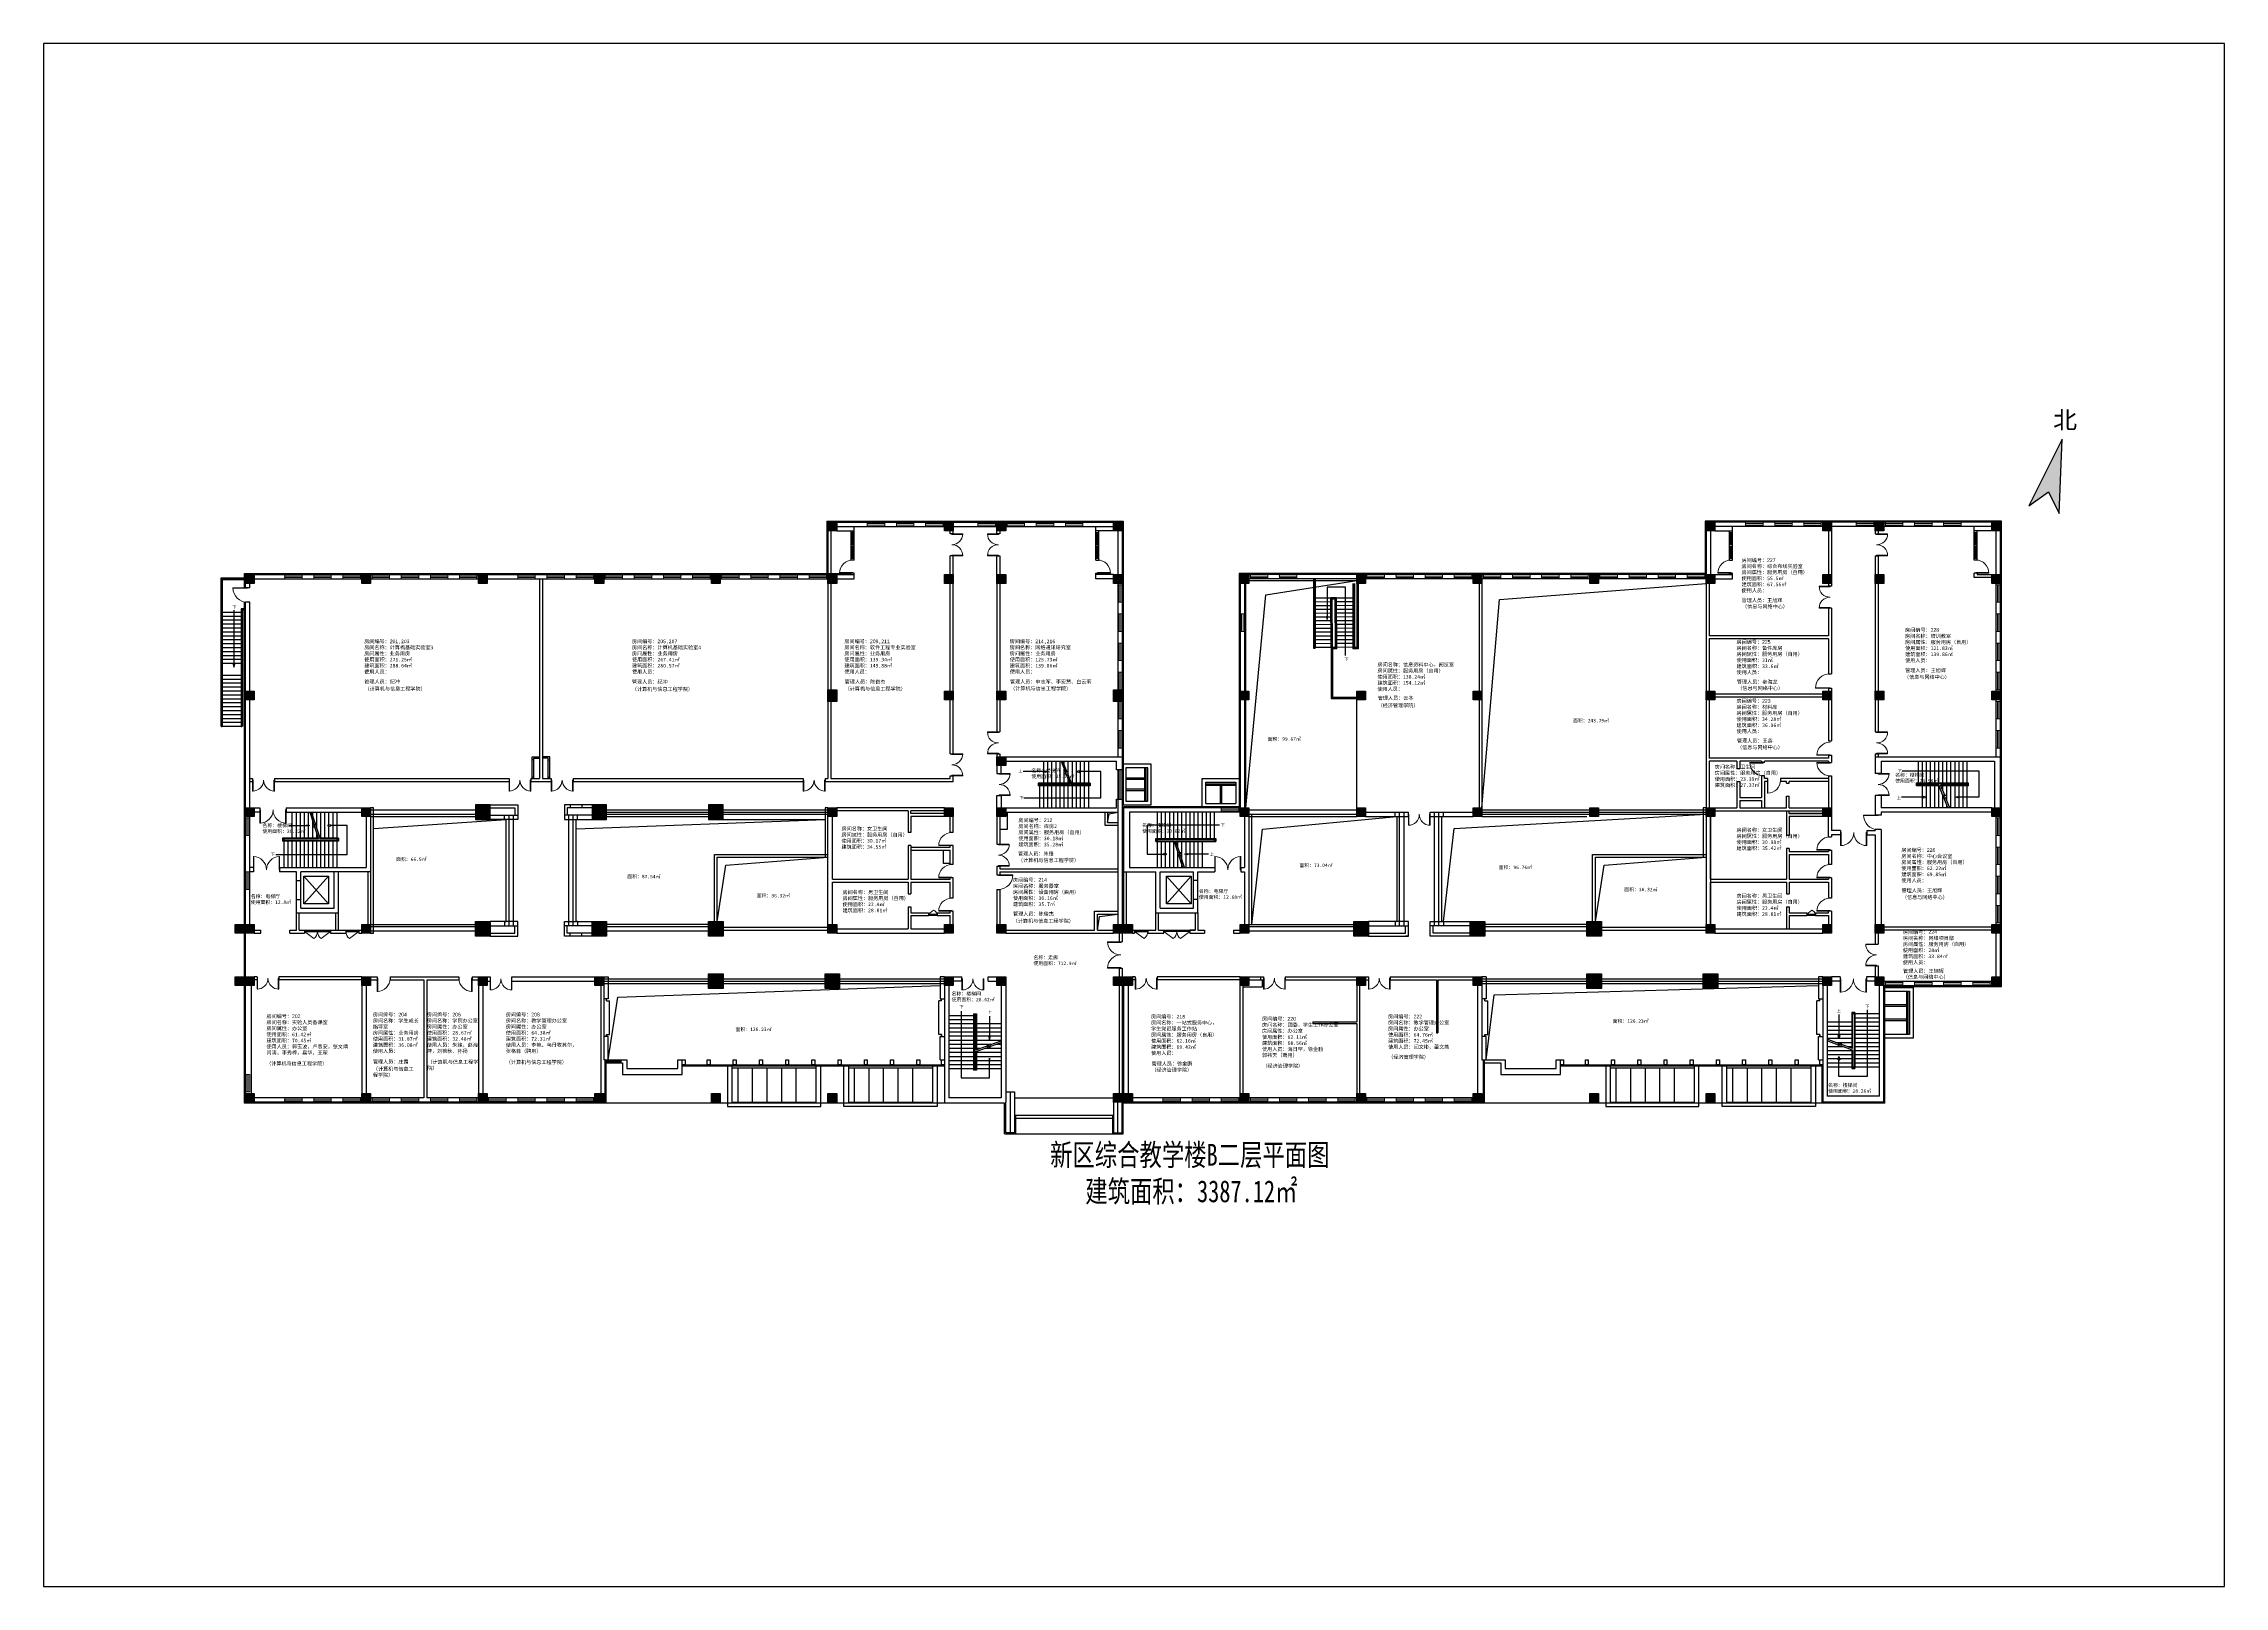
# Paper-space layout '布局1' of a CAD drawing. Header units: millimetres. Extents: x 466 to 1060, y 208 to 628.
# The model-space entities are those that its viewports show. They can reach past a viewport. Long polylines and large blocks are cut down to what shows.
import ezdxf

# ---------------------------------------------------------------- set-up
doc = ezdxf.new("R2010")
doc.units = ezdxf.units.MM
doc.header["$LTSCALE"] = 1000
doc.linetypes.add('CONTINOUS', pattern=[0])
for name, color, linetype in [('填充', 7, 'Continuous'), ('墙体', 30, 'Continuous'), ('柱子', 5, 'Continuous'), ('管理人员', 2, 'Continuous')]:
    doc.layers.add(name, color=color, linetype=linetype)
for name, color, linetype, lineweight in [('墙线', 30, 'Continuous', 30), ('文字', 7, 'Continuous', 30), ('窗户', 131, 'Continuous', 15), ('门线', 154, 'CONTINOUS', 15)]:
    doc.layers.add(name, color=color, linetype=linetype, lineweight=lineweight)
doc.styles.add('_TCH_AXIS', font='', dxfattribs={"width": 0.75})
doc.styles.get("Standard").update_dxf_attribs({"font": 'arial.ttf'})
doc.styles.get('_TCH_AXIS').set_extended_font_data('FangSong_GB2312')

msp = doc.modelspace()

# ---------------------------------------------------------------- hatches: boundary and pattern name
h = msp.add_hatch(color=256)
h.dxf.hatch_style = 1
h.paths.add_polyline_path([(-1247052, 1018293), (-1249356, 1013728), (-1247995, 1014685), (-1247276, 1013184)])
at = {"layer": '填充'}
h = msp.add_hatch(color=256, dxfattribs=at)
h.dxf.hatch_style = 1
h.paths.add_polyline_path([(-1331197, 1012599), (-1331797, 1012599), (-1331797, 1011999), (-1331197, 1011999)])
h = msp.add_hatch(color=256, dxfattribs=at)
h.dxf.hatch_style = 1
h.paths.add_polyline_path([(-1323197, 1012599), (-1323797, 1012599), (-1323797, 1011999), (-1323197, 1011999)])
h = msp.add_hatch(color=256, dxfattribs=at)
h.dxf.hatch_style = 1
h.paths.add_polyline_path([(-1319597, 1012599), (-1320197, 1012599), (-1320197, 1011999), (-1319597, 1011999)])
h = msp.add_hatch(color=256, dxfattribs=at)
h.dxf.hatch_style = 1
h.paths.add_polyline_path([(-1311597, 1012599), (-1312197, 1012599), (-1312197, 1011999), (-1311597, 1011999)])
h = msp.add_hatch(color=256, dxfattribs=at)
h.dxf.hatch_style = 1
h.paths.add_polyline_path([(-1270897, 1012599), (-1271497, 1012599), (-1271497, 1011999), (-1270897, 1011999)])
h = msp.add_hatch(color=256, dxfattribs=at)
h.dxf.hatch_style = 1
h.paths.add_polyline_path([(-1262897, 1012599), (-1263497, 1012599), (-1263497, 1011999), (-1262897, 1011999)])
h = msp.add_hatch(color=256, dxfattribs=at)
h.dxf.hatch_style = 1
h.paths.add_polyline_path([(-1259297, 1012599), (-1259897, 1012599), (-1259897, 1011999), (-1259297, 1011999)])
h = msp.add_hatch(color=256, dxfattribs=at)
h.dxf.hatch_style = 1
h.paths.add_polyline_path([(-1251297, 1012599), (-1251897, 1012599), (-1251897, 1011999), (-1251297, 1011999)])
h = msp.add_hatch(color=256, dxfattribs=at)
h.dxf.hatch_style = 1
h.paths.add_polyline_path([(-1371197, 1008999), (-1371797, 1008999), (-1371797, 1008399), (-1371197, 1008399)])
h = msp.add_hatch(color=256, dxfattribs=at)
h.dxf.hatch_style = 1
h.paths.add_polyline_path([(-1363197, 1008999), (-1363797, 1008999), (-1363797, 1008399), (-1363197, 1008399)])
h = msp.add_hatch(color=256, dxfattribs=at)
h.dxf.hatch_style = 1
h.paths.add_polyline_path([(-1355197, 1008999), (-1355797, 1008999), (-1355797, 1008399), (-1355197, 1008399)])
h = msp.add_hatch(color=256, dxfattribs=at)
h.dxf.hatch_style = 1
h.paths.add_polyline_path([(-1347197, 1008999), (-1347797, 1008999), (-1347797, 1008399), (-1347197, 1008399)])
h = msp.add_hatch(color=256, dxfattribs=at)
h.dxf.hatch_style = 1
h.paths.add_polyline_path([(-1339197, 1008999), (-1339797, 1008999), (-1339797, 1008399), (-1339197, 1008399)])
h = msp.add_hatch(color=256, dxfattribs=at)
h.dxf.hatch_style = 1
h.paths.add_polyline_path([(-1331197, 1008999), (-1331797, 1008999), (-1331797, 1008399), (-1331197, 1008399)])
h = msp.add_hatch(color=256, dxfattribs=at)
h.dxf.hatch_style = 1
h.paths.add_polyline_path([(-1323197, 1008999), (-1323797, 1008999), (-1323797, 1008399), (-1323197, 1008399)])
h = msp.add_hatch(color=256, dxfattribs=at)
h.dxf.hatch_style = 1
h.paths.add_polyline_path([(-1319597, 1008999), (-1320197, 1008999), (-1320197, 1008399), (-1319597, 1008399)])
h = msp.add_hatch(color=256, dxfattribs=at)
h.dxf.hatch_style = 1
h.paths.add_polyline_path([(-1311597, 1008999), (-1312197, 1008999), (-1312197, 1008399), (-1311597, 1008399)])
h = msp.add_hatch(color=256, dxfattribs=at)
h.dxf.hatch_style = 1
h.paths.add_polyline_path([(-1302897, 1008999), (-1303497, 1008999), (-1303497, 1008399), (-1302897, 1008399)])
h = msp.add_hatch(color=256, dxfattribs=at)
h.dxf.hatch_style = 1
h.paths.add_polyline_path([(-1294897, 1008999), (-1295497, 1008999), (-1295497, 1008399), (-1294897, 1008399)])
h = msp.add_hatch(color=256, dxfattribs=at)
h.dxf.hatch_style = 1
h.paths.add_polyline_path([(-1286897, 1008999), (-1287497, 1008999), (-1287497, 1008399), (-1286897, 1008399)])
h = msp.add_hatch(color=256, dxfattribs=at)
h.dxf.hatch_style = 1
h.paths.add_polyline_path([(-1278897, 1008999), (-1279497, 1008999), (-1279497, 1008399), (-1278897, 1008399)])
h = msp.add_hatch(color=256, dxfattribs=at)
h.dxf.hatch_style = 1
h.paths.add_polyline_path([(-1270897, 1008999), (-1271497, 1008999), (-1271497, 1008399), (-1270897, 1008399)])
h = msp.add_hatch(color=256, dxfattribs=at)
h.dxf.hatch_style = 1
h.paths.add_polyline_path([(-1262897, 1008999), (-1263497, 1008999), (-1263497, 1008399), (-1262897, 1008399)])
h = msp.add_hatch(color=256, dxfattribs=at)
h.dxf.hatch_style = 1
h.paths.add_polyline_path([(-1259297, 1008999), (-1259897, 1008999), (-1259897, 1008399), (-1259297, 1008399)])
h = msp.add_hatch(color=256, dxfattribs=at)
h.dxf.hatch_style = 1
h.paths.add_polyline_path([(-1251297, 1008999), (-1251897, 1008999), (-1251897, 1008399), (-1251297, 1008399)])
h = msp.add_hatch(color=256, dxfattribs=at)
h.dxf.hatch_style = 1
h.paths.add_polyline_path([(-1371197, 1000999), (-1371797, 1000999), (-1371797, 1000399), (-1371197, 1000399)])
h = msp.add_hatch(color=256, dxfattribs=at)
h.dxf.hatch_style = 1
h.paths.add_polyline_path([(-1331197, 1001099), (-1331797, 1001099), (-1331797, 1000299), (-1331197, 1000299)])
h = msp.add_hatch(color=256, dxfattribs=at)
h.dxf.hatch_style = 1
h.paths.add_polyline_path([(-1323197, 1000999), (-1323797, 1000999), (-1323797, 1000399), (-1323197, 1000399)])
h = msp.add_hatch(color=256, dxfattribs=at)
h.dxf.hatch_style = 1
h.paths.add_polyline_path([(-1319597, 1000999), (-1320197, 1000999), (-1320197, 1000399), (-1319597, 1000399)])
h = msp.add_hatch(color=256, dxfattribs=at)
h.dxf.hatch_style = 1
h.paths.add_polyline_path([(-1311597, 1001099), (-1312197, 1001099), (-1312197, 1000299), (-1311597, 1000299)])
h = msp.add_hatch(color=256, dxfattribs=at)
h.dxf.hatch_style = 1
h.paths.add_polyline_path([(-1302897, 1000999), (-1303497, 1000999), (-1303497, 1000399), (-1302897, 1000399)])
h = msp.add_hatch(color=256, dxfattribs=at)
h.dxf.hatch_style = 1
h.paths.add_polyline_path([(-1294897, 1000999), (-1295497, 1000999), (-1295497, 1000399), (-1294897, 1000399)])
h = msp.add_hatch(color=256, dxfattribs=at)
h.dxf.hatch_style = 1
h.paths.add_polyline_path([(-1286897, 1000999), (-1287497, 1000999), (-1287497, 1000399), (-1286897, 1000399)])
h = msp.add_hatch(color=256, dxfattribs=at)
h.dxf.hatch_style = 1
h.paths.add_polyline_path([(-1270897, 1000999), (-1271497, 1000999), (-1271497, 1000399), (-1270897, 1000399)])
h = msp.add_hatch(color=256, dxfattribs=at)
h.dxf.hatch_style = 1
h.paths.add_polyline_path([(-1262897, 1000999), (-1263497, 1000999), (-1263497, 1000399), (-1262897, 1000399)])
h = msp.add_hatch(color=256, dxfattribs=at)
h.dxf.hatch_style = 1
h.paths.add_polyline_path([(-1259297, 1000999), (-1259897, 1000999), (-1259897, 1000399), (-1259297, 1000399)])
h = msp.add_hatch(color=256, dxfattribs=at)
h.dxf.hatch_style = 1
h.paths.add_polyline_path([(-1251297, 1000999), (-1251897, 1000999), (-1251897, 1000399), (-1251297, 1000399)])
h = msp.add_hatch(color=256, dxfattribs=at)
h.dxf.hatch_style = 1
h.paths.add_polyline_path([(-1319597, 996499), (-1320197, 996499), (-1320197, 995899), (-1319597, 995899)])
h = msp.add_hatch(color=256, dxfattribs=at)
h.dxf.hatch_style = 1
h.paths.add_polyline_path([(-1371197, 992999), (-1371797, 992999), (-1371797, 992399), (-1371197, 992399)])
h = msp.add_hatch(color=256, dxfattribs=at)
h.dxf.hatch_style = 1
h.paths.add_polyline_path([(-1363197, 992999), (-1363797, 992999), (-1363797, 992399), (-1363197, 992399)])
h = msp.add_hatch(color=256, dxfattribs=at)
h.dxf.hatch_style = 1
h.paths.add_polyline_path([(-1354997, 993199), (-1355997, 993199), (-1355997, 992199), (-1354997, 992199)])
h.paths.add_polyline_path([(-1355797, 992999), (-1355197, 992999), (-1355197, 992399), (-1355797, 992399)], flags=16)
h = msp.add_hatch(color=256, dxfattribs=at)
h.dxf.hatch_style = 1
h.paths.add_polyline_path([(-1355197, 992999), (-1355797, 992999), (-1355797, 992399), (-1355197, 992399)])
h = msp.add_hatch(color=256, dxfattribs=at)
h.dxf.hatch_style = 1
h.paths.add_polyline_path([(-1346997, 993199), (-1347997, 993199), (-1347997, 992199), (-1346997, 992199)])
h.paths.add_polyline_path([(-1347197, 992999), (-1347197, 992399), (-1347797, 992399), (-1347797, 992999)], flags=16)
h = msp.add_hatch(color=256, dxfattribs=at)
h.dxf.hatch_style = 1
h.paths.add_polyline_path([(-1347197, 992999), (-1347797, 992999), (-1347797, 992399), (-1347197, 992399)])
h = msp.add_hatch(color=256, dxfattribs=at)
h.dxf.hatch_style = 1
h.paths.add_polyline_path([(-1338997, 993199), (-1339997, 993199), (-1339997, 992199), (-1338997, 992199)])
h.paths.add_polyline_path([(-1339197, 992999), (-1339197, 992399), (-1339797, 992399), (-1339797, 992999)], flags=16)
h = msp.add_hatch(color=256, dxfattribs=at)
h.dxf.hatch_style = 1
h.paths.add_polyline_path([(-1339197, 992999), (-1339797, 992999), (-1339797, 992399), (-1339197, 992399)])
h = msp.add_hatch(color=256, dxfattribs=at)
h.dxf.hatch_style = 1
h.paths.add_polyline_path([(-1331197, 992999), (-1331797, 992999), (-1331797, 992399), (-1331197, 992399)])
h = msp.add_hatch(color=256, dxfattribs=at)
h.dxf.hatch_style = 1
h.paths.add_polyline_path([(-1323197, 992999), (-1323797, 992999), (-1323797, 992399), (-1323197, 992399)])
h = msp.add_hatch(color=256, dxfattribs=at)
h.dxf.hatch_style = 1
h.paths.add_polyline_path([(-1319597, 992999), (-1320197, 992999), (-1320197, 992399), (-1319597, 992399)])
h = msp.add_hatch(color=256, dxfattribs=at)
h.dxf.hatch_style = 1
h.paths.add_polyline_path([(-1302897, 992999), (-1303497, 992999), (-1303497, 992399), (-1302897, 992399)])
h = msp.add_hatch(color=256, dxfattribs=at)
h.dxf.hatch_style = 1
h.paths.add_polyline_path([(-1294897, 992999), (-1295497, 992999), (-1295497, 992399), (-1294897, 992399)])
h = msp.add_hatch(color=256, dxfattribs=at)
h.dxf.hatch_style = 1
h.paths.add_polyline_path([(-1286897, 992999), (-1287497, 992999), (-1287497, 992399), (-1286897, 992399)])
h = msp.add_hatch(color=256, dxfattribs=at)
h.dxf.hatch_style = 1
h.paths.add_polyline_path([(-1278897, 992999), (-1279497, 992999), (-1279497, 992399), (-1278897, 992399)])
h = msp.add_hatch(color=256, dxfattribs=at)
h.dxf.hatch_style = 1
h.paths.add_polyline_path([(-1270897, 992999), (-1271497, 992999), (-1271497, 992399), (-1270897, 992399)])
h = msp.add_hatch(color=256, dxfattribs=at)
h.dxf.hatch_style = 1
h.paths.add_polyline_path([(-1262897, 992999), (-1263497, 992999), (-1263497, 992399), (-1262897, 992399)])
h = msp.add_hatch(color=256, dxfattribs=at)
h.dxf.hatch_style = 1
h.paths.add_polyline_path([(-1251297, 992999), (-1251897, 992999), (-1251897, 992399), (-1251297, 992399)])
h = msp.add_hatch(color=256, dxfattribs=at)
h.dxf.hatch_style = 1
h.paths.add_polyline_path([(-1371897, 984999), (-1372497, 984999), (-1372497, 984399), (-1371897, 984399)])
h = msp.add_hatch(color=256, dxfattribs=at)
h.dxf.hatch_style = 1
h.paths.add_polyline_path([(-1371197, 984999), (-1371797, 984999), (-1371797, 984399), (-1371197, 984399)])
h = msp.add_hatch(color=256, dxfattribs=at)
h.dxf.hatch_style = 1
h.paths.add_polyline_path([(-1363197, 984999), (-1363797, 984999), (-1363797, 984399), (-1363197, 984399)])
h = msp.add_hatch(color=256, dxfattribs=at)
h.dxf.hatch_style = 1
h.paths.add_polyline_path([(-1354997, 985199), (-1355997, 985199), (-1355997, 984199), (-1354997, 984199)])
h.paths.add_polyline_path([(-1355797, 984999), (-1355197, 984999), (-1355197, 984399), (-1355797, 984399)], flags=0)
h.paths.add_polyline_path([(-1355197, 984999), (-1355797, 984999), (-1355797, 984399), (-1355197, 984399)], flags=16)
h = msp.add_hatch(color=256, dxfattribs=at)
h.dxf.hatch_style = 1
h.paths.add_polyline_path([(-1355197, 984999), (-1355797, 984999), (-1355797, 984399), (-1355197, 984399)])
h = msp.add_hatch(color=256, dxfattribs=at)
h.dxf.hatch_style = 1
h.paths.add_polyline_path([(-1346997, 985199), (-1347997, 985199), (-1347997, 984199), (-1346997, 984199)])
h.paths.add_polyline_path([(-1347197, 984999), (-1347197, 984399), (-1347797, 984399), (-1347797, 984999)], flags=16)
h = msp.add_hatch(color=256, dxfattribs=at)
h.dxf.hatch_style = 1
h.paths.add_polyline_path([(-1347197, 984999), (-1347797, 984999), (-1347797, 984399), (-1347197, 984399)])
h = msp.add_hatch(color=256, dxfattribs=at)
h.dxf.hatch_style = 1
h.paths.add_polyline_path([(-1338997, 985199), (-1339997, 985199), (-1339997, 984199), (-1338997, 984199)])
h.paths.add_polyline_path([(-1339797, 984399), (-1339797, 984999), (-1339197, 984999), (-1339197, 984399)], flags=16)
h = msp.add_hatch(color=256, dxfattribs=at)
h.dxf.hatch_style = 1
h.paths.add_polyline_path([(-1339197, 984999), (-1339797, 984999), (-1339797, 984399), (-1339197, 984399)])
h = msp.add_hatch(color=256, dxfattribs=at)
h.dxf.hatch_style = 1
h.paths.add_polyline_path([(-1331197, 984999), (-1331797, 984999), (-1331797, 984399), (-1331197, 984399)])
h = msp.add_hatch(color=256, dxfattribs=at)
h.dxf.hatch_style = 1
h.paths.add_polyline_path([(-1323197, 984999), (-1323797, 984999), (-1323797, 984399), (-1323197, 984399)])
h = msp.add_hatch(color=256, dxfattribs=at)
h.dxf.hatch_style = 1
h.paths.add_polyline_path([(-1319597, 984999), (-1320197, 984999), (-1320197, 984399), (-1319597, 984399)])
h = msp.add_hatch(color=256, dxfattribs=at)
h.dxf.hatch_style = 1
h.paths.add_polyline_path([(-1311597, 984999), (-1312197, 984999), (-1312197, 984399), (-1311597, 984399)])
h = msp.add_hatch(color=256, dxfattribs=at)
h.dxf.hatch_style = 1
h.paths.add_polyline_path([(-1310897, 984999), (-1311497, 984999), (-1311497, 984399), (-1310897, 984399)])
h = msp.add_hatch(color=256, dxfattribs=at)
h.dxf.hatch_style = 1
h.paths.add_polyline_path([(-1302897, 984999), (-1303497, 984999), (-1303497, 984399), (-1302897, 984399)])
h = msp.add_hatch(color=256, dxfattribs=at)
h.dxf.hatch_style = 1
h.paths.add_polyline_path([(-1294697, 985199), (-1295697, 985199), (-1295697, 984199), (-1294697, 984199)])
h.paths.add_polyline_path([(-1294897, 984999), (-1294897, 984399), (-1295497, 984399), (-1295497, 984999)], flags=16)
h = msp.add_hatch(color=256, dxfattribs=at)
h.dxf.hatch_style = 1
h.paths.add_polyline_path([(-1294897, 984999), (-1295497, 984999), (-1295497, 984399), (-1294897, 984399)])
h = msp.add_hatch(color=256, dxfattribs=at)
h.dxf.hatch_style = 1
h.paths.add_polyline_path([(-1286697, 985199), (-1287697, 985199), (-1287697, 984199), (-1286697, 984199)])
h.paths.add_polyline_path([(-1286897, 984399), (-1287497, 984399), (-1287497, 984999), (-1286897, 984999)], flags=16)
h = msp.add_hatch(color=256, dxfattribs=at)
h.dxf.hatch_style = 1
h.paths.add_polyline_path([(-1286897, 984999), (-1287497, 984999), (-1287497, 984399), (-1286897, 984399)])
h = msp.add_hatch(color=256, dxfattribs=at)
h.dxf.hatch_style = 1
h.paths.add_polyline_path([(-1278697, 985199), (-1279697, 985199), (-1279697, 984199), (-1278697, 984199)])
h.paths.add_polyline_path([(-1278897, 984999), (-1278897, 984399), (-1279497, 984399), (-1279497, 984999)], flags=16)
h = msp.add_hatch(color=256, dxfattribs=at)
h.dxf.hatch_style = 1
h.paths.add_polyline_path([(-1278897, 984999), (-1279497, 984999), (-1279497, 984399), (-1278897, 984399)])
h = msp.add_hatch(color=256, dxfattribs=at)
h.dxf.hatch_style = 1
h.paths.add_polyline_path([(-1270897, 984999), (-1271497, 984999), (-1271497, 984399), (-1270897, 984399)])
h = msp.add_hatch(color=256, dxfattribs=at)
h.dxf.hatch_style = 1
h.paths.add_polyline_path([(-1262897, 984999), (-1263497, 984999), (-1263497, 984399), (-1262897, 984399)])
h = msp.add_hatch(color=256, dxfattribs=at)
h.dxf.hatch_style = 1
h.paths.add_polyline_path([(-1259297, 984999), (-1259897, 984999), (-1259897, 984399), (-1259297, 984399)])
h = msp.add_hatch(color=256, dxfattribs=at)
h.dxf.hatch_style = 1
h.paths.add_polyline_path([(-1251297, 984999), (-1251897, 984999), (-1251897, 984399), (-1251297, 984399)])
h = msp.add_hatch(color=256, dxfattribs=at)
h.dxf.hatch_style = 1
h.paths.add_polyline_path([(-1371897, 981399), (-1372497, 981399), (-1372497, 980799), (-1371897, 980799)])
h = msp.add_hatch(color=256, dxfattribs=at)
h.dxf.hatch_style = 1
h.paths.add_polyline_path([(-1371197, 981399), (-1371797, 981399), (-1371797, 980799), (-1371197, 980799)])
h = msp.add_hatch(color=256, dxfattribs=at)
h.dxf.hatch_style = 1
h.paths.add_polyline_path([(-1363197, 981399), (-1363797, 981399), (-1363797, 980799), (-1363197, 980799)])
h = msp.add_hatch(color=256, dxfattribs=at)
h.dxf.hatch_style = 1
h.paths.add_polyline_path([(-1355197, 981399), (-1355797, 981399), (-1355797, 980799), (-1355197, 980799)])
h = msp.add_hatch(color=256, dxfattribs=at)
h.dxf.hatch_style = 1
h.paths.add_polyline_path([(-1347197, 981399), (-1347797, 981399), (-1347797, 980799), (-1347197, 980799)])
h = msp.add_hatch(color=256, dxfattribs=at)
h.dxf.hatch_style = 1
h.paths.add_polyline_path([(-1338997, 981599), (-1339997, 981599), (-1339997, 980599), (-1338997, 980599)])
h.paths.add_polyline_path([(-1339197, 981399), (-1339197, 980799), (-1339797, 980799), (-1339797, 981399)], flags=16)
h = msp.add_hatch(color=256, dxfattribs=at)
h.dxf.hatch_style = 1
h.paths.add_polyline_path([(-1339197, 981399), (-1339797, 981399), (-1339797, 980799), (-1339197, 980799)])
h = msp.add_hatch(color=256, dxfattribs=at)
h.dxf.hatch_style = 1
h.paths.add_polyline_path([(-1330997, 981599), (-1331997, 981599), (-1331997, 980599), (-1330997, 980599)])
h.paths.add_polyline_path([(-1331197, 980799), (-1331797, 980799), (-1331797, 981399), (-1331197, 981399)], flags=16)
h = msp.add_hatch(color=256, dxfattribs=at)
h.dxf.hatch_style = 1
h.paths.add_polyline_path([(-1331197, 981399), (-1331797, 981399), (-1331797, 980799), (-1331197, 980799)])
h = msp.add_hatch(color=256, dxfattribs=at)
h.dxf.hatch_style = 1
h.paths.add_polyline_path([(-1323197, 981399), (-1323797, 981399), (-1323797, 980799), (-1323197, 980799)])
h = msp.add_hatch(color=256, dxfattribs=at)
h.dxf.hatch_style = 1
h.paths.add_polyline_path([(-1319597, 981399), (-1320197, 981399), (-1320197, 980799), (-1319597, 980799)])
h = msp.add_hatch(color=256, dxfattribs=at)
h.dxf.hatch_style = 1
h.paths.add_polyline_path([(-1311597, 981399), (-1312197, 981399), (-1312197, 980799), (-1311597, 980799)])
h = msp.add_hatch(color=256, dxfattribs=at)
h.dxf.hatch_style = 1
h.paths.add_polyline_path([(-1310897, 981399), (-1311497, 981399), (-1311497, 980799), (-1310897, 980799)])
h = msp.add_hatch(color=256, dxfattribs=at)
h.dxf.hatch_style = 1
h.paths.add_polyline_path([(-1302897, 981399), (-1303497, 981399), (-1303497, 980799), (-1302897, 980799)])
h = msp.add_hatch(color=256, dxfattribs=at)
h.dxf.hatch_style = 1
h.paths.add_polyline_path([(-1294897, 981399), (-1295497, 981399), (-1295497, 980799), (-1294897, 980799)])
h = msp.add_hatch(color=256, dxfattribs=at)
h.dxf.hatch_style = 1
h.paths.add_polyline_path([(-1286897, 981399), (-1287497, 981399), (-1287497, 980799), (-1286897, 980799)])
h = msp.add_hatch(color=256, dxfattribs=at)
h.dxf.hatch_style = 1
h.paths.add_polyline_path([(-1278697, 981599), (-1279697, 981599), (-1279697, 980599), (-1278697, 980599)])
h.paths.add_polyline_path([(-1278897, 981399), (-1278897, 980799), (-1279497, 980799), (-1279497, 981399)], flags=16)
h = msp.add_hatch(color=256, dxfattribs=at)
h.dxf.hatch_style = 1
h.paths.add_polyline_path([(-1278897, 981399), (-1279497, 981399), (-1279497, 980799), (-1278897, 980799)])
h = msp.add_hatch(color=256, dxfattribs=at)
h.dxf.hatch_style = 1
h.paths.add_polyline_path([(-1270697, 981599), (-1271697, 981599), (-1271697, 980599), (-1270697, 980599)])
h.paths.add_polyline_path([(-1270897, 981399), (-1270897, 980799), (-1271497, 980799), (-1271497, 981399)], flags=16)
h = msp.add_hatch(color=256, dxfattribs=at)
h.dxf.hatch_style = 1
h.paths.add_polyline_path([(-1270897, 981399), (-1271497, 981399), (-1271497, 980799), (-1270897, 980799)])
h = msp.add_hatch(color=256, dxfattribs=at)
h.dxf.hatch_style = 1
h.paths.add_polyline_path([(-1262897, 981399), (-1263497, 981399), (-1263497, 980799), (-1262897, 980799)])
h = msp.add_hatch(color=256, dxfattribs=at)
h.dxf.hatch_style = 1
h.paths.add_polyline_path([(-1259297, 981399), (-1259897, 981399), (-1259897, 980799), (-1259297, 980799)])
h = msp.add_hatch(color=256, dxfattribs=at)
h.dxf.hatch_style = 1
h.paths.add_polyline_path([(-1251297, 981399), (-1251897, 981399), (-1251897, 980799), (-1251297, 980799)])
h = msp.add_hatch(color=256, dxfattribs=at)
h.dxf.hatch_style = 1
h.paths.add_polyline_path([(-1371197, 973399), (-1371797, 973399), (-1371797, 972799), (-1371197, 972799)])
h = msp.add_hatch(color=256, dxfattribs=at)
h.dxf.hatch_style = 1
h.paths.add_polyline_path([(-1363197, 973399), (-1363797, 973399), (-1363797, 972799), (-1363197, 972799)])
h = msp.add_hatch(color=256, dxfattribs=at)
h.dxf.hatch_style = 1
h.paths.add_polyline_path([(-1355197, 973399), (-1355797, 973399), (-1355797, 972799), (-1355197, 972799)])
h = msp.add_hatch(color=256, dxfattribs=at)
h.dxf.hatch_style = 1
h.paths.add_polyline_path([(-1347197, 973399), (-1347797, 973399), (-1347797, 972799), (-1347197, 972799)])
h = msp.add_hatch(color=256, dxfattribs=at)
h.dxf.hatch_style = 1
h.paths.add_polyline_path([(-1339197, 973399), (-1339797, 973399), (-1339797, 972799), (-1339197, 972799)])
h = msp.add_hatch(color=256, dxfattribs=at)
h.dxf.hatch_style = 1
h.paths.add_polyline_path([(-1331197, 973399), (-1331797, 973399), (-1331797, 972799), (-1331197, 972799)])
h = msp.add_hatch(color=256, dxfattribs=at)
h.dxf.hatch_style = 1
h.paths.add_polyline_path([(-1311597, 973399), (-1312197, 973399), (-1312197, 972799), (-1311597, 972799)])
h = msp.add_hatch(color=256, dxfattribs=at)
h.dxf.hatch_style = 1
h.paths.add_polyline_path([(-1310897, 973399), (-1311497, 973399), (-1311497, 972799), (-1310897, 972799)])
h = msp.add_hatch(color=256, dxfattribs=at)
h.dxf.hatch_style = 1
h.paths.add_polyline_path([(-1302897, 973399), (-1303497, 973399), (-1303497, 972799), (-1302897, 972799)])
h = msp.add_hatch(color=256, dxfattribs=at)
h.dxf.hatch_style = 1
h.paths.add_polyline_path([(-1294897, 973399), (-1295497, 973399), (-1295497, 972799), (-1294897, 972799)])
h = msp.add_hatch(color=256, dxfattribs=at)
h.dxf.hatch_style = 1
h.paths.add_polyline_path([(-1286897, 973399), (-1287497, 973399), (-1287497, 972799), (-1286897, 972799)])
h = msp.add_hatch(color=256, dxfattribs=at)
h.dxf.hatch_style = 1
h.paths.add_polyline_path([(-1278897, 973399), (-1279497, 973399), (-1279497, 972799), (-1278897, 972799)])
h = msp.add_hatch(color=256, dxfattribs=at)
h.dxf.hatch_style = 1
h.paths.add_polyline_path([(-1270897, 973399), (-1271497, 973399), (-1271497, 972799), (-1270897, 972799)])

# ---------------------------------------------------------------- linework, layer by layer
for p, q in [((-1247052, 1018293), (-1249356, 1013728)), ((-1247276, 1013184), (-1247052, 1018293)), ((-1249356, 1013728), (-1247995, 1014685)), ((-1247995, 1014685), (-1247276, 1013184))]:
    msp.add_line(p, q)
at = {"layer": '墙体'}
for p in [(-1310047, 994982), (-1310047, 994216), (-1257747, 979422), (-1257747, 978436)]:
    msp.add_point(p, dxfattribs=at)
at = {"layer": '墙线'}
for p, q in [((-1331867, 1012669), (-1311527, 1012669)), ((-1331867, 1012669), (-1331867, 1009069)), ((-1331197, 1012599), (-1311597, 1012599)), ((-1331197, 1012299), (-1323797, 1012299)), ((-1329997, 1009999), (-1329997, 1012299)), ((-1323197, 1012299), (-1320197, 1012299)), ((-1319597, 1012299), (-1312197, 1012299)), ((-1313397, 1009999), (-1313397, 1012299)), ((-1311597, 1012599), (-1311597, 983799)), ((-1311527, 1012669), (-1311527, 993199)), ((-1271567, 1012669), (-1271567, 1009069)), ((-1251227, 1012669), (-1271567, 1012669)), ((-1271197, 1012599), (-1271497, 1012599)), ((-1271497, 1012599), (-1271497, 1008999)), ((-1251297, 1012599), (-1271197, 1012599)), ((-1251297, 1012599), (-1271197, 1012599)), ((-1263497, 1012299), (-1270897, 1012299)), ((-1269697, 1009999), (-1269697, 1012299)), ((-1259897, 1012299), (-1262897, 1012299)), ((-1251897, 1012299), (-1259297, 1012299)), ((-1253097, 1009999), (-1253097, 1012299)), ((-1251297, 980799), (-1251297, 1012599)), ((-1251227, 980729), (-1251227, 1012669)), ((-1331797, 1011999), (-1331797, 1008999)), ((-1331597, 1011999), (-1331597, 1008999)), ((-1331197, 1011999), (-1329997, 1011999)), ((-1330197, 1009999), (-1330197, 1011999)), ((-1323397, 1011799), (-1323397, 1011999)), ((-1323197, 1011799), (-1323397, 1011799)), ((-1323197, 1011799), (-1323197, 1011999)), ((-1320197, 1011799), (-1320197, 1011999)), ((-1319997, 1011799), (-1320197, 1011799)), ((-1319997, 1011999), (-1319997, 1011799)), ((-1312197, 1011999), (-1313397, 1011999)), ((-1313197, 1009999), (-1313197, 1011999)), ((-1311897, 1011999), (-1311897, 1008999)), ((-1311897, 1011999), (-1311897, 1008999)), ((-1271197, 1011999), (-1271197, 1008999)), ((-1270897, 1011999), (-1269697, 1011999)), ((-1269897, 1009999), (-1269897, 1011999)), ((-1263097, 1011999), (-1263097, 1008999)), ((-1262897, 1011999), (-1262897, 1008999)), ((-1259897, 1011999), (-1259897, 1011799)), ((-1259897, 1011799), (-1259697, 1011799)), ((-1259697, 1011999), (-1259697, 1011799)), ((-1251897, 1011999), (-1253097, 1011999)), ((-1252897, 1009999), (-1252897, 1011999)), ((-1251597, 1008999), (-1251597, 1011999)), ((-1329997, 1009999), (-1330197, 1009999)), ((-1323397, 1008999), (-1323397, 1010299)), ((-1323197, 1010299), (-1323397, 1010299)), ((-1323197, 1008999), (-1323197, 1010299)), ((-1320197, 1008999), (-1320197, 1010299)), ((-1320197, 1010299), (-1319997, 1010299)), ((-1319997, 1010299), (-1319997, 1008999)), ((-1313397, 1009999), (-1313197, 1009999)), ((-1269897, 1009999), (-1269697, 1009999)), ((-1259897, 1010299), (-1259697, 1010299)), ((-1259897, 1010299), (-1259897, 1008999)), ((-1259697, 1010299), (-1259697, 1008999)), ((-1252897, 1009999), (-1253097, 1009999)), ((-1371797, 1008749), (-1373492, 1008749)), ((-1373492, 1008749), (-1373492, 998594)), ((-1371797, 1008699), (-1373442, 1008699)), ((-1373442, 1008699), (-1373442, 998544)), ((-1371797, 1008649), (-1373392, 1008649)), ((-1373392, 1008649), (-1373392, 998544)), ((-1371867, 1008099), (-1371867, 1009069)), ((-1371867, 1009069), (-1330197, 1009069)), ((-1371797, 1008999), (-1331797, 1008999)), ((-1371797, 1008099), (-1371797, 1008999)), ((-1371497, 1008099), (-1371797, 1008099)), ((-1371497, 1008099), (-1371497, 1008399)), ((-1371197, 1008699), (-1363797, 1008699)), ((-1363197, 1008699), (-1355797, 1008699)), ((-1355197, 1008699), (-1347797, 1008699)), ((-1351597, 1008699), (-1351597, 994999)), ((-1351397, 1008699), (-1351397, 994999)), ((-1347197, 1008699), (-1339797, 1008699)), ((-1339197, 1008699), (-1331797, 1008699)), ((-1331797, 1008399), (-1331797, 994999)), ((-1331597, 1008399), (-1331597, 1001099)), ((-1331197, 1008999), (-1329997, 1008999)), ((-1331197, 1008699), (-1329997, 1008699)), ((-1330197, 1008999), (-1330197, 1009099)), ((-1329997, 1009099), (-1330197, 1009099)), ((-1329997, 1008699), (-1329997, 1009099)), ((-1323397, 1000999), (-1323397, 1008399)), ((-1323197, 1000999), (-1323197, 1008399)), ((-1320197, 1008399), (-1320197, 1000999)), ((-1319997, 1008399), (-1319997, 1000999)), ((-1313397, 1008699), (-1313397, 1009099)), ((-1313397, 1009099), (-1313197, 1009099)), ((-1312197, 1008999), (-1313397, 1008999)), ((-1312197, 1008699), (-1313397, 1008699)), ((-1313197, 1008999), (-1313197, 1009099)), ((-1311897, 1008399), (-1311897, 1001099)), ((-1311897, 1008399), (-1311897, 1001099)), ((-1303567, 1009069), (-1303567, 993069)), ((-1271567, 1009069), (-1303567, 1009069)), ((-1271497, 1008999), (-1303497, 1008999)), ((-1303497, 1008999), (-1303497, 992999)), ((-1303197, 1008399), (-1303197, 1000999)), ((-1303097, 1000999), (-1303097, 1008399)), ((-1271497, 1008699), (-1302897, 1008699)), ((-1302897, 1008599), (-1295497, 1008599)), ((-1301738, 1007605), (-1295497, 1008599)), ((-1298457, 1008699), (-1298457, 1003949)), ((-1298407, 1008699), (-1298407, 1003999)), ((-1298357, 1008699), (-1298357, 1003949)), ((-1296255, 1008142), (-1297526, 1008142)), ((-1297526, 1008142), (-1297526, 1006124)), ((-1296255, 1003438), (-1296255, 1008142)), ((-1295757, 1008399), (-1295757, 1003899)), ((-1295707, 1008399), (-1295707, 1003949)), ((-1295657, 1008399), (-1295657, 1003999)), ((-1295497, 1008399), (-1295497, 1003949)), ((-1295397, 1008399), (-1295397, 1003899)), ((-1287097, 1008399), (-1287097, 992999)), ((-1286897, 1008399), (-1286897, 992999)), ((-1285700, 1007303), (-1271497, 1008399)), ((-1271497, 1008399), (-1271497, 1000999)), ((-1271297, 1008399), (-1271297, 1004799)), ((-1270897, 1008999), (-1269697, 1008999)), ((-1270897, 1008699), (-1269697, 1008699)), ((-1269897, 1008999), (-1269897, 1009099)), ((-1269897, 1009099), (-1269697, 1009099)), ((-1269697, 1008699), (-1269697, 1009099)), ((-1263097, 1008399), (-1263097, 1008199)), ((-1262897, 1008199), (-1263097, 1008199)), ((-1262897, 1008399), (-1262897, 1008199)), ((-1259897, 1008399), (-1259897, 1000999)), ((-1259697, 1008399), (-1259697, 1000999)), ((-1253097, 1008799), (-1253097, 1009099)), ((-1252897, 1009099), (-1253097, 1009099)), ((-1251897, 1008799), (-1253097, 1008799)), ((-1252897, 1009099), (-1252897, 1008999)), ((-1252897, 1008999), (-1251897, 1008999)), ((-1251597, 1000999), (-1251597, 1008399)), ((-1373392, 1006428), (-1372092, 1006428)), ((-1372579, 1006563), (-1372579, 1002856)), ((-1372092, 1006649), (-1372092, 998544)), ((-1371797, 1006649), (-1372092, 1006649)), ((-1372042, 1006599), (-1372042, 998544)), ((-1371797, 1006599), (-1372042, 1006599)), ((-1371992, 1006549), (-1371992, 998594)), ((-1371797, 1006549), (-1371992, 1006549)), ((-1371867, 972729), (-1371867, 1007099)), ((-1371867, 1007099), (-1371797, 1007099)), ((-1371797, 972799), (-1371797, 1007099)), ((-1371497, 1007099), (-1371797, 1007099)), ((-1371497, 1000999), (-1371497, 1007099)), ((-1303097, 992999), (-1301738, 1007605)), ((-1297275, 1007385), (-1298363, 1007379)), ((-1297271, 1006605), (-1298363, 1006599)), ((-1297274, 1007125), (-1298361, 1007119)), ((-1297269, 1006345), (-1298361, 1006339)), ((-1297272, 1006865), (-1298360, 1006859)), ((-1297271, 1006605), (-1298359, 1006599)), ((-1297257, 1004005), (-1297275, 1007435)), ((-1297275, 1007435), (-1296875, 1007435)), ((-1296925, 1007387), (-1297225, 1007385)), ((-1297207, 1004005), (-1297225, 1007385)), ((-1297175, 1007335), (-1296975, 1007336)), ((-1297157, 1004005), (-1297175, 1007335)), ((-1296957, 1004006), (-1296975, 1007336)), ((-1296907, 1003957), (-1296925, 1007387)), ((-1296857, 1003907), (-1296875, 1007435)), ((-1295763, 1007393), (-1296875, 1007387)), ((-1295761, 1007133), (-1296874, 1007127)), ((-1295760, 1006873), (-1296872, 1006867)), ((-1295763, 1006613), (-1296871, 1006607)), ((-1295759, 1006613), (-1296871, 1006607)), ((-1295761, 1006353), (-1296869, 1006347)), ((-1286897, 992999), (-1285700, 1007303)), ((-1262897, 1006699), (-1263097, 1006699)), ((-1263097, 1006699), (-1263097, 1004799)), ((-1262897, 1006699), (-1262897, 1002199)), ((-1373392, 1006158), (-1372092, 1006158)), ((-1373392, 1006158), (-1372092, 1006158)), ((-1373392, 1005888), (-1372092, 1005888)), ((-1373392, 1005618), (-1372092, 1005618)), ((-1373392, 1005348), (-1372092, 1005348)), ((-1373392, 1005078), (-1372092, 1005078)), ((-1373392, 1005078), (-1372092, 1005078)), ((-1373392, 1004808), (-1372092, 1004808)), ((-1297267, 1005825), (-1298363, 1005819)), ((-1297263, 1005045), (-1298363, 1005039)), ((-1297265, 1005565), (-1298361, 1005559)), ((-1297261, 1004785), (-1298361, 1004779)), ((-1297268, 1006085), (-1298360, 1006079)), ((-1297264, 1005305), (-1298360, 1005299)), ((-1297267, 1005825), (-1298359, 1005819)), ((-1297263, 1005045), (-1298359, 1005039)), ((-1297576, 1006124), (-1297476, 1006124)), ((-1297576, 1006124), (-1297526, 1005916)), ((-1297526, 1005916), (-1297476, 1006124)), ((-1295760, 1006093), (-1296868, 1006087)), ((-1295763, 1005833), (-1296867, 1005827)), ((-1295759, 1005833), (-1296867, 1005827)), ((-1295761, 1005573), (-1296865, 1005567)), ((-1295760, 1005313), (-1296864, 1005307)), ((-1295763, 1005053), (-1296863, 1005047)), ((-1295759, 1005053), (-1296863, 1005047)), ((-1295761, 1004793), (-1296861, 1004787)), ((-1263097, 1004799), (-1271297, 1004799)), ((-1373392, 1004538), (-1372092, 1004538)), ((-1373392, 1004268), (-1372092, 1004268)), ((-1373392, 1003998), (-1372092, 1003998)), ((-1373392, 1003998), (-1372092, 1003998)), ((-1373392, 1003728), (-1372092, 1003728)), ((-1373392, 1003458), (-1372092, 1003458)), ((-1373392, 1003188), (-1372092, 1003188)), ((-1298457, 1003999), (-1298357, 1003999)), ((-1298457, 1003949), (-1298357, 1003949)), ((-1297260, 1004525), (-1298360, 1004519)), ((-1297259, 1004265), (-1298359, 1004259)), ((-1296957, 1004006), (-1298357, 1003999)), ((-1297257, 1004005), (-1297257, 1000499)), ((-1296907, 1003957), (-1297207, 1003957)), ((-1297207, 1003957), (-1297207, 1000549)), ((-1296857, 1003907), (-1297157, 1003907)), ((-1297157, 1003907), (-1297157, 1000599)), ((-1295760, 1004533), (-1296860, 1004527)), ((-1295759, 1004273), (-1296859, 1004267)), ((-1295757, 1004013), (-1296857, 1004007)), ((-1295397, 1003899), (-1295757, 1003899)), ((-1295497, 1003949), (-1295707, 1003949)), ((-1295497, 1003999), (-1295657, 1003999)), ((-1263097, 1004599), (-1271297, 1004599)), ((-1271297, 1004599), (-1271297, 1000999)), ((-1263097, 1004599), (-1263097, 1002199)), ((-1373392, 1002918), (-1372092, 1002918)), ((-1373392, 1002104), (-1372092, 1002104)), ((-1373392, 1001834), (-1372092, 1001834)), ((-1372629, 1002856), (-1372529, 1002856)), ((-1372629, 1002856), (-1372579, 1002648)), ((-1372579, 1002648), (-1372529, 1002856)), ((-1263097, 1002199), (-1262897, 1002199)), ((-1373392, 1001564), (-1372092, 1001564)), ((-1373392, 1001294), (-1372092, 1001294)), ((-1373392, 1001024), (-1372092, 1001024)), ((-1373392, 1001024), (-1372092, 1001024)), ((-1373392, 1000754), (-1372092, 1000754)), ((-1373392, 1000484), (-1372092, 1000484)), ((-1373392, 1000214), (-1372092, 1000214)), ((-1371497, 992999), (-1371497, 1000399)), ((-1331597, 1000299), (-1331597, 994999)), ((-1323397, 996699), (-1323397, 1000399)), ((-1323197, 996699), (-1323197, 1000399)), ((-1320197, 1000399), (-1320197, 998199)), ((-1319997, 1000399), (-1319997, 998199)), ((-1311897, 1000299), (-1311897, 996499)), ((-1311897, 1000299), (-1311897, 996499)), ((-1303197, 1000399), (-1303197, 992999)), ((-1303097, 992999), (-1303097, 1000399)), ((-1297257, 1000499), (-1295497, 1000499)), ((-1297207, 1000549), (-1295497, 1000549)), ((-1297157, 1000599), (-1295497, 1000599)), ((-1295497, 992999), (-1295497, 1000399)), ((-1271497, 1000399), (-1271497, 992999)), ((-1271297, 1000399), (-1271297, 996399)), ((-1263497, 1000799), (-1270897, 1000799)), ((-1263497, 1000599), (-1270897, 1000599)), ((-1263097, 1001199), (-1262897, 1001199)), ((-1263097, 1001199), (-1263097, 1000999)), ((-1263097, 1000399), (-1263097, 997599)), ((-1263097, 1000399), (-1263097, 997599)), ((-1262897, 1001199), (-1262897, 1000999)), ((-1262897, 1000399), (-1262897, 997599)), ((-1259897, 1000399), (-1259897, 998199)), ((-1259697, 1000399), (-1259697, 998199)), ((-1251597, 996499), (-1251597, 1000399)), ((-1373392, 999944), (-1372092, 999944)), ((-1373392, 999944), (-1372092, 999944)), ((-1373392, 999674), (-1372092, 999674)), ((-1373392, 999404), (-1372092, 999404)), ((-1373392, 999134), (-1372092, 999134)), ((-1373392, 998864), (-1372092, 998864)), ((-1373442, 998594), (-1373492, 998594)), ((-1373392, 998544), (-1373442, 998544)), ((-1373392, 998594), (-1372092, 998594)), ((-1372042, 998544), (-1372092, 998544)), ((-1371992, 998594), (-1372042, 998594)), ((-1320197, 998199), (-1319997, 998199)), ((-1263097, 997599), (-1262897, 997599)), ((-1259897, 998199), (-1259697, 998199)), ((-1352097, 994999), (-1352097, 996499)), ((-1352097, 996499), (-1351597, 996499)), ((-1351997, 996299), (-1352097, 996299)), ((-1351997, 994999), (-1351997, 996399)), ((-1351997, 996399), (-1351597, 996399)), ((-1350897, 996499), (-1351397, 996499)), ((-1350997, 996399), (-1351397, 996399)), ((-1350997, 994999), (-1350997, 996399)), ((-1350997, 996299), (-1350897, 996299)), ((-1350897, 994999), (-1350897, 996499)), ((-1323397, 996699), (-1323197, 996699)), ((-1320197, 996699), (-1319997, 996699)), ((-1320197, 996699), (-1320197, 996499)), ((-1320197, 995899), (-1320197, 995349)), ((-1319997, 996699), (-1319997, 996499)), ((-1319897, 995349), (-1319897, 995899)), ((-1319597, 996499), (-1311597, 996499)), ((-1319597, 996199), (-1311997, 996199)), ((-1316977, 994699), (-1316977, 996199)), ((-1316697, 994699), (-1316697, 996199)), ((-1316697, 994649), (-1316697, 996199)), ((-1316417, 994699), (-1316417, 996199)), ((-1316137, 994699), (-1316137, 996199)), ((-1315857, 994699), (-1315857, 996199)), ((-1315857, 994699), (-1315857, 996199)), ((-1315797, 996199), (-1315518, 995498)), ((-1315687, 996199), (-1315414, 995513)), ((-1315577, 995922), (-1315577, 996199)), ((-1315297, 995219), (-1315297, 996199)), ((-1315017, 994699), (-1315017, 996199)), ((-1315017, 994699), (-1315017, 996199)), ((-1314737, 994699), (-1314737, 996199)), ((-1314457, 994699), (-1314457, 996199)), ((-1314177, 994699), (-1314177, 996199)), ((-1313897, 994649), (-1313897, 996199)), ((-1311997, 995599), (-1311997, 996199)), ((-1309597, 995999), (-1311527, 995999)), ((-1309847, 995749), (-1311337, 995749)), ((-1311337, 995749), (-1311337, 993449)), ((-1310485, 995999), (-1310485, 995999)), ((-1310047, 995032), (-1310047, 995749)), ((-1309947, 993449), (-1309947, 995749)), ((-1309847, 993449), (-1309847, 995749)), ((-1309597, 993199), (-1309597, 995999)), ((-1263097, 996399), (-1271297, 996399)), ((-1271297, 996199), (-1271297, 992999)), ((-1269397, 996199), (-1271297, 996199)), ((-1269397, 996199), (-1269397, 995699)), ((-1269397, 995699), (-1269197, 995699)), ((-1269197, 996199), (-1269197, 995699)), ((-1267697, 996199), (-1269197, 996199)), ((-1267697, 996199), (-1267697, 996099)), ((-1267497, 996099), (-1267697, 996099)), ((-1263097, 996199), (-1267497, 996199)), ((-1267497, 996099), (-1267497, 996199)), ((-1263097, 996599), (-1262897, 996599)), ((-1263097, 996599), (-1263097, 996399)), ((-1263097, 996199), (-1263097, 996099)), ((-1263097, 996099), (-1262897, 996099)), ((-1262897, 996599), (-1262897, 996099)), ((-1259897, 996699), (-1259697, 996699)), ((-1259897, 996699), (-1259897, 995349)), ((-1259897, 996499), (-1251297, 996499)), ((-1259697, 996699), (-1259697, 996499)), ((-1259497, 996199), (-1251697, 996199)), ((-1259497, 996199), (-1259497, 995349)), ((-1256956, 996199), (-1256956, 994499)), ((-1256676, 996199), (-1256676, 994699)), ((-1256396, 996199), (-1256396, 994699)), ((-1256396, 996199), (-1256396, 994699)), ((-1256116, 996199), (-1256116, 994699)), ((-1255836, 996199), (-1255836, 994699)), ((-1255556, 996199), (-1255556, 994699)), ((-1255556, 996199), (-1255556, 994699)), ((-1255276, 996199), (-1255276, 994699)), ((-1254996, 996199), (-1254996, 994699)), ((-1254716, 996199), (-1254716, 994699)), ((-1254716, 996199), (-1254716, 994699)), ((-1254436, 996199), (-1254436, 994699)), ((-1254156, 996199), (-1254156, 994699)), ((-1253876, 996199), (-1253876, 994699)), ((-1253596, 996199), (-1253596, 994649)), ((-1251697, 996199), (-1251697, 992999)), ((-1371497, 994999), (-1371297, 994999)), ((-1371497, 994799), (-1371297, 994799)), ((-1371297, 994999), (-1371297, 994799)), ((-1369797, 994999), (-1353697, 994999)), ((-1369797, 994999), (-1369797, 994799)), ((-1369797, 994799), (-1353697, 994799)), ((-1353697, 994999), (-1353697, 994799)), ((-1352197, 994999), (-1351597, 994999)), ((-1352197, 994999), (-1352197, 994799)), ((-1352197, 994799), (-1350797, 994799)), ((-1351997, 995099), (-1352097, 995099)), ((-1351397, 994999), (-1350797, 994999)), ((-1350997, 995099), (-1350897, 995099)), ((-1350797, 994999), (-1350797, 994799)), ((-1349297, 994999), (-1349297, 994799)), ((-1349297, 994999), (-1333497, 994999)), ((-1349297, 994799), (-1333497, 994799)), ((-1333497, 994999), (-1333497, 994799)), ((-1331997, 994999), (-1331797, 994999)), ((-1331997, 994999), (-1331997, 994799)), ((-1331997, 994799), (-1323197, 994799)), ((-1331597, 994999), (-1323397, 994999)), ((-1323397, 994999), (-1323397, 995199)), ((-1323397, 995199), (-1323197, 995199)), ((-1323197, 994799), (-1323197, 995199)), ((-1320197, 995349), (-1319897, 995349)), ((-1316913, 995477), (-1318390, 995477)), ((-1317357, 994699), (-1317357, 994499)), ((-1315200, 994699), (-1317357, 994699)), ((-1317257, 994649), (-1317357, 994649)), ((-1315180, 994649), (-1317357, 994649)), ((-1313847, 994549), (-1317357, 994549)), ((-1313797, 994499), (-1317357, 994499)), ((-1317307, 994649), (-1317307, 994549)), ((-1317257, 992999), (-1317257, 994699)), ((-1316977, 992999), (-1316977, 994499)), ((-1316913, 995527), (-1316913, 995427)), ((-1316913, 995527), (-1316705, 995477)), ((-1316705, 995477), (-1316913, 995427)), ((-1316697, 992999), (-1316697, 994499)), ((-1316697, 992999), (-1316697, 994499)), ((-1316417, 992999), (-1316417, 994499)), ((-1316137, 992999), (-1316137, 994499)), ((-1315857, 992999), (-1315857, 994499)), ((-1315857, 992999), (-1315857, 994499)), ((-1315577, 994699), (-1315577, 995646)), ((-1315577, 992999), (-1315577, 994499)), ((-1315339, 995524), (-1315553, 995339)), ((-1315553, 995339), (-1315350, 995353)), ((-1315518, 995498), (-1315339, 995524)), ((-1315457, 995346), (-1315180, 994649)), ((-1315350, 995353), (-1315070, 994649)), ((-1315297, 994699), (-1315297, 994943)), ((-1315297, 992999), (-1315297, 994499)), ((-1313797, 994699), (-1315090, 994699)), ((-1313847, 994649), (-1315070, 994649)), ((-1315017, 992999), (-1315017, 994499)), ((-1315017, 992999), (-1315017, 994499)), ((-1314530, 995527), (-1314738, 995477)), ((-1314738, 995477), (-1314530, 995427)), ((-1314737, 992999), (-1314737, 994499)), ((-1314530, 995527), (-1314530, 995427)), ((-1313073, 995477), (-1314530, 995477)), ((-1314530, 995477), (-1314530, 995427)), ((-1314457, 992999), (-1314457, 994499)), ((-1314177, 992999), (-1314177, 994499)), ((-1313897, 992999), (-1313897, 994549)), ((-1313847, 994649), (-1313847, 994549)), ((-1313797, 994699), (-1313797, 994499)), ((-1313073, 993674), (-1313073, 995477)), ((-1311597, 995599), (-1311997, 995599)), ((-1311897, 995599), (-1311897, 984999)), ((-1309947, 995032), (-1311337, 995032)), ((-1309947, 994932), (-1311337, 994932)), ((-1309947, 994266), (-1311337, 994266)), ((-1310047, 994266), (-1310047, 994932)), ((-1306112, 992999), (-1306112, 994999)), ((-1306112, 994999), (-1303497, 994999)), ((-1305862, 993299), (-1305862, 994749)), ((-1305862, 994749), (-1303797, 994749)), ((-1305862, 994649), (-1303797, 994649)), ((-1305862, 994549), (-1304879, 994549)), ((-1304879, 994649), (-1304879, 993299)), ((-1304779, 994649), (-1304779, 993299)), ((-1304779, 994549), (-1303797, 994549)), ((-1303797, 994749), (-1303797, 993299)), ((-1269397, 994799), (-1269197, 994799)), ((-1269397, 994799), (-1269397, 992999)), ((-1269197, 994799), (-1269197, 993699)), ((-1267497, 995199), (-1267697, 995199)), ((-1267697, 995199), (-1267697, 993699)), ((-1267497, 994999), (-1267497, 995199)), ((-1267297, 994999), (-1267497, 994999)), ((-1267497, 994799), (-1267497, 992999)), ((-1267297, 994799), (-1267497, 994799)), ((-1267297, 994999), (-1267297, 994799)), ((-1263097, 994999), (-1266397, 994999)), ((-1266397, 994999), (-1266397, 994799)), ((-1265997, 994799), (-1266397, 994799)), ((-1265997, 994699), (-1265997, 994799)), ((-1265997, 994699), (-1265797, 994699)), ((-1263097, 994799), (-1265797, 994799)), ((-1265797, 994699), (-1265797, 994799)), ((-1263097, 995199), (-1262897, 995199)), ((-1263097, 995199), (-1263097, 992999)), ((-1262897, 995199), (-1262897, 992999)), ((-1259497, 995349), (-1259897, 995349)), ((-1258046, 995524), (-1252772, 995524)), ((-1253496, 994699), (-1257056, 994699)), ((-1257056, 994499), (-1257056, 994699)), ((-1253546, 994649), (-1257056, 994649)), ((-1256956, 994549), (-1257056, 994549)), ((-1255526, 994549), (-1257056, 994549)), ((-1255506, 994499), (-1257056, 994499)), ((-1257006, 994549), (-1257006, 994649)), ((-1256676, 994499), (-1256676, 992999)), ((-1256396, 994549), (-1256396, 992999)), ((-1256396, 994499), (-1256396, 992999)), ((-1256116, 994499), (-1256116, 992999)), ((-1255836, 994499), (-1255836, 992999)), ((-1255556, 994499), (-1255556, 992999)), ((-1255556, 994499), (-1255556, 992999)), ((-1255245, 993845), (-1255526, 994549)), ((-1253546, 994549), (-1255402, 994549)), ((-1255127, 993862), (-1255402, 994549)), ((-1253496, 994499), (-1255382, 994499)), ((-1255276, 994499), (-1255276, 994235)), ((-1254996, 994499), (-1254996, 993535)), ((-1254716, 994499), (-1254716, 992999)), ((-1254716, 994499), (-1254716, 992999)), ((-1254436, 994499), (-1254436, 992999)), ((-1254156, 994499), (-1254156, 992999)), ((-1253876, 994499), (-1253876, 992999)), ((-1253596, 994549), (-1253596, 992999)), ((-1253546, 994549), (-1253546, 994649)), ((-1253496, 994499), (-1253496, 994699)), ((-1252772, 995524), (-1252772, 993721)), ((-1371197, 992999), (-1370797, 992999)), ((-1370797, 992699), (-1371197, 992699)), ((-1370797, 992999), (-1370797, 992699)), ((-1368997, 992999), (-1363797, 992999)), ((-1368997, 992999), (-1368997, 992699)), ((-1368997, 992699), (-1363797, 992699)), ((-1368577, 990911), (-1368577, 992699)), ((-1368297, 990911), (-1368297, 992699)), ((-1368017, 990911), (-1368017, 992699)), ((-1368017, 990911), (-1368017, 992699)), ((-1367737, 990911), (-1367737, 992699)), ((-1367457, 990911), (-1367457, 992699)), ((-1367374, 992699), (-1367095, 991856)), ((-1367271, 992699), (-1366992, 991856)), ((-1367177, 990911), (-1367177, 992699)), ((-1366897, 991568), (-1366897, 992699)), ((-1366897, 991597), (-1366897, 992699)), ((-1366617, 990911), (-1366617, 992699)), ((-1366337, 990911), (-1366337, 992699)), ((-1366057, 990911), (-1366057, 992699)), ((-1365777, 990911), (-1365777, 992699)), ((-1365497, 988923), (-1365497, 992699)), ((-1362997, 992999), (-1363197, 992999)), ((-1363197, 992849), (-1355797, 992849)), ((-1362997, 984999), (-1362997, 992999)), ((-1354997, 993199), (-1353097, 993199)), ((-1354997, 992999), (-1353297, 992999)), ((-1353297, 992999), (-1353297, 992500)), ((-1353097, 993199), (-1353097, 992199)), ((-1347997, 993199), (-1349897, 993199)), ((-1349897, 993199), (-1349897, 992199)), ((-1347997, 992999), (-1349697, 992999)), ((-1349697, 992999), (-1349697, 992500)), ((-1349497, 993199), (-1349497, 992999)), ((-1348697, 993199), (-1348697, 992999)), ((-1347197, 992849), (-1339797, 992849)), ((-1347197, 992699), (-1339797, 992699)), ((-1339197, 992849), (-1331797, 992849)), ((-1339197, 992699), (-1331797, 992699)), ((-1331797, 992999), (-1331997, 992999)), ((-1331997, 992999), (-1331997, 989599)), ((-1323797, 992999), (-1331197, 992999)), ((-1326297, 992799), (-1331197, 992799)), ((-1326297, 992799), (-1326297, 991299)), ((-1323797, 992799), (-1326097, 992799)), ((-1326097, 992599), (-1326097, 992799)), ((-1320197, 992999), (-1320197, 993849)), ((-1320197, 993849), (-1319897, 993849)), ((-1319897, 993849), (-1319897, 992999)), ((-1319597, 992999), (-1311997, 992999)), ((-1319597, 992699), (-1311897, 992699)), ((-1319497, 992699), (-1319497, 991499)), ((-1318347, 993674), (-1313073, 993674)), ((-1312797, 992699), (-1312797, 991799)), ((-1312597, 992699), (-1312597, 991999)), ((-1312491, 992589), (-1311897, 992699)), ((-1311997, 992999), (-1311997, 993599)), ((-1311997, 993599), (-1311597, 993599)), ((-1311897, 992699), (-1311897, 984999)), ((-1311527, 993199), (-1309597, 993199)), ((-1311497, 993069), (-1311497, 984399)), ((-1303567, 993069), (-1311497, 993069)), ((-1303497, 992999), (-1311497, 992999)), ((-1309947, 994166), (-1311337, 994166)), ((-1311337, 993449), (-1309847, 993449)), ((-1303497, 992699), (-1311097, 992699)), ((-1311097, 992699), (-1311097, 988899)), ((-1310047, 993449), (-1310047, 994166)), ((-1305862, 993299), (-1303797, 993299)), ((-1302897, 992849), (-1295497, 992849)), ((-1294897, 992699), (-1291947, 992699)), ((-1292847, 992399), (-1292847, 992699)), ((-1292547, 984899), (-1292547, 992699)), ((-1292247, 984899), (-1292247, 992699)), ((-1291947, 992399), (-1291947, 992699)), ((-1290447, 992399), (-1290447, 992699)), ((-1290447, 992699), (-1287497, 992699)), ((-1290147, 984899), (-1290147, 992699)), ((-1289847, 984899), (-1289847, 992699)), ((-1289547, 992399), (-1289547, 992699)), ((-1286897, 992849), (-1279497, 992849)), ((-1286897, 992699), (-1279497, 992699)), ((-1278897, 992849), (-1271497, 992849)), ((-1278897, 992699), (-1271497, 992699)), ((-1271497, 992999), (-1271697, 992999)), ((-1271697, 992999), (-1271697, 989599)), ((-1270897, 992999), (-1269397, 992999)), ((-1270897, 992799), (-1263497, 992799)), ((-1269197, 993699), (-1267697, 993699)), ((-1269197, 993499), (-1267697, 993499)), ((-1269197, 993499), (-1269197, 992999)), ((-1269197, 992999), (-1265997, 992999)), ((-1267697, 993499), (-1267697, 992999)), ((-1265997, 992999), (-1265997, 993799)), ((-1265997, 993799), (-1265797, 993799)), ((-1265997, 992799), (-1265997, 991099)), ((-1265797, 992999), (-1265797, 993799)), ((-1265797, 992999), (-1263497, 992999)), ((-1265797, 992599), (-1265797, 992799)), ((-1265797, 992799), (-1263497, 992799)), ((-1265797, 992599), (-1265797, 992799)), ((-1259497, 993849), (-1259897, 993849)), ((-1259897, 993849), (-1259897, 992499)), ((-1259497, 993849), (-1259497, 992999)), ((-1251897, 992999), (-1259497, 992999)), ((-1251897, 992699), (-1259497, 992699)), ((-1259497, 992699), (-1259497, 992499)), ((-1256612, 993721), (-1258089, 993721)), ((-1256612, 993671), (-1256612, 993771)), ((-1256404, 993721), (-1256612, 993771)), ((-1256612, 993671), (-1256404, 993721)), ((-1255276, 993924), (-1255276, 992999)), ((-1255046, 993873), (-1255276, 993687)), ((-1255276, 993687), (-1255065, 993708)), ((-1255245, 993845), (-1255046, 993873)), ((-1254906, 992999), (-1255185, 993696)), ((-1254782, 992999), (-1255065, 993708)), ((-1254996, 993223), (-1254996, 992999)), ((-1254437, 993721), (-1254229, 993771)), ((-1254229, 993671), (-1254437, 993721)), ((-1254229, 993721), (-1254229, 993771)), ((-1254229, 993671), (-1254229, 993771)), ((-1252772, 993721), (-1254229, 993721)), ((-1371497, 984999), (-1371497, 992399)), ((-1368799, 991784), (-1367582, 991784)), ((-1367582, 991834), (-1367582, 991734)), ((-1367582, 991834), (-1367374, 991784)), ((-1367374, 991784), (-1367582, 991734)), ((-1366923, 991856), (-1367134, 991701)), ((-1367134, 991701), (-1366941, 991701)), ((-1367095, 991856), (-1366923, 991856)), ((-1367044, 991701), (-1366766, 990861)), ((-1366941, 991701), (-1366663, 990861)), ((-1366897, 990911), (-1366897, 991257)), ((-1366897, 990911), (-1366897, 991257)), ((-1365945, 991829), (-1366153, 991779)), ((-1366153, 991779), (-1365945, 991729)), ((-1365945, 991829), (-1365945, 991729)), ((-1364802, 991779), (-1365945, 991779)), ((-1365945, 991779), (-1365945, 991729)), ((-1364802, 989797), (-1364802, 991779)), ((-1363497, 992399), (-1363497, 988899)), ((-1363197, 992549), (-1355797, 992549)), ((-1363197, 992399), (-1363197, 988599)), ((-1363197, 992399), (-1355997, 992399)), ((-1362997, 991566), (-1353897, 992199)), ((-1362997, 984999), (-1362997, 991566)), ((-1354997, 992500), (-1353097, 992500)), ((-1353097, 992199), (-1354997, 992199)), ((-1353997, 992199), (-1353997, 992500)), ((-1353897, 985199), (-1353897, 992199)), ((-1353697, 984899), (-1353697, 992500)), ((-1353397, 984899), (-1353397, 992500)), ((-1347997, 992500), (-1349897, 992500)), ((-1349897, 992199), (-1347997, 992199)), ((-1349597, 984899), (-1349597, 992500)), ((-1349297, 984899), (-1349297, 992500)), ((-1349097, 985199), (-1349097, 992199)), ((-1349097, 991543), (-1331997, 992199)), ((-1349097, 985199), (-1349097, 991543)), ((-1349097, 985199), (-1349097, 991535)), ((-1348997, 992199), (-1348997, 992500)), ((-1347197, 992549), (-1339797, 992549)), ((-1347197, 992399), (-1339997, 992399)), ((-1339197, 992549), (-1331797, 992549)), ((-1338997, 992199), (-1331997, 992199)), ((-1331797, 984999), (-1331797, 992399)), ((-1331497, 988099), (-1331497, 992399)), ((-1331497, 988099), (-1331497, 992399)), ((-1326097, 991299), (-1326297, 991299)), ((-1323797, 992599), (-1326097, 992599)), ((-1323797, 992399), (-1326097, 992399)), ((-1326097, 992399), (-1326097, 991299)), ((-1323397, 991299), (-1323397, 992399)), ((-1323197, 991299), (-1323397, 991299)), ((-1323197, 991299), (-1323197, 992399)), ((-1320197, 992399), (-1320197, 990499)), ((-1319997, 992399), (-1319997, 990499)), ((-1319497, 991499), (-1319997, 991499)), ((-1312797, 991799), (-1311897, 991799)), ((-1312597, 991999), (-1312491, 992589)), ((-1312597, 991999), (-1311897, 991999)), ((-1304912, 991801), (-1309892, 991801)), ((-1309892, 991801), (-1309892, 989819)), ((-1309197, 992675), (-1309197, 988899)), ((-1308917, 992675), (-1308917, 990887)), ((-1308637, 992675), (-1308637, 990887)), ((-1308357, 992675), (-1308357, 990887)), ((-1308077, 992675), (-1308077, 990887)), ((-1307797, 992675), (-1307797, 990887)), ((-1307797, 992675), (-1307797, 990887)), ((-1307517, 992675), (-1307517, 990887)), ((-1307237, 992675), (-1307237, 990887)), ((-1306957, 992675), (-1306957, 990887)), ((-1306677, 992675), (-1306677, 990887)), ((-1306677, 992675), (-1306677, 990887)), ((-1306397, 992675), (-1306397, 990887)), ((-1306117, 992675), (-1306117, 990887)), ((-1305837, 992675), (-1305837, 990887)), ((-1305557, 992675), (-1305557, 990887)), ((-1305277, 992675), (-1305277, 990737)), ((-1303197, 992399), (-1303197, 988899)), ((-1302897, 992549), (-1295497, 992549)), ((-1302897, 992399), (-1295497, 992399)), ((-1302897, 992399), (-1302897, 984999)), ((-1302697, 984999), (-1302697, 992549)), ((-1302697, 984999), (-1301972, 991535)), ((-1301972, 991535), (-1292747, 992399)), ((-1294897, 992399), (-1291947, 992399)), ((-1292747, 992399), (-1292747, 985199)), ((-1290447, 992399), (-1287497, 992399)), ((-1289647, 985199), (-1289647, 992399)), ((-1289547, 985199), (-1288804, 991583)), ((-1288804, 991583), (-1271497, 992549)), ((-1286897, 992549), (-1279497, 992549)), ((-1286897, 992399), (-1279697, 992399)), ((-1278897, 992549), (-1271497, 992549)), ((-1271497, 992399), (-1271497, 984999)), ((-1271197, 992399), (-1271197, 984999)), ((-1271197, 988099), (-1271197, 992399)), ((-1263497, 992599), (-1265797, 992599)), ((-1265797, 992599), (-1263497, 992599)), ((-1263497, 992399), (-1265797, 992399)), ((-1265797, 992399), (-1265797, 991099)), ((-1263097, 990999), (-1263097, 992399)), ((-1262897, 992399), (-1262897, 991449)), ((-1262272, 991449), (-1262897, 991449)), ((-1262272, 991449), (-1262272, 991149)), ((-1260472, 991449), (-1260472, 991149)), ((-1260472, 991449), (-1259897, 991449)), ((-1259497, 992499), (-1259897, 992499)), ((-1259497, 991499), (-1259897, 991499)), ((-1259897, 991499), (-1259897, 991449)), ((-1259497, 991499), (-1259497, 984999)), ((-1251597, 984999), (-1251597, 992399)), ((-1369705, 989797), (-1364802, 989797)), ((-1369237, 990911), (-1369237, 990711)), ((-1366782, 990911), (-1369237, 990911)), ((-1366897, 990711), (-1369237, 990711)), ((-1369187, 990861), (-1369187, 990761)), ((-1366766, 990861), (-1369187, 990861)), ((-1365447, 990761), (-1369187, 990761)), ((-1369137, 990761), (-1369137, 990861)), ((-1369137, 988923), (-1369137, 990711)), ((-1365497, 990711), (-1369137, 990711)), ((-1368857, 988923), (-1368857, 990711)), ((-1368577, 988923), (-1368577, 990711)), ((-1368297, 988923), (-1368297, 990711)), ((-1368017, 988923), (-1368017, 990711)), ((-1368017, 988923), (-1368017, 990711)), ((-1367737, 988923), (-1367737, 990711)), ((-1367457, 988923), (-1367457, 990711)), ((-1367177, 988923), (-1367177, 990711)), ((-1366897, 988923), (-1366897, 990711)), ((-1366897, 988923), (-1366897, 990711)), ((-1365397, 990911), (-1366679, 990911)), ((-1365447, 990861), (-1366663, 990861)), ((-1366617, 988923), (-1366617, 990711)), ((-1365397, 990711), (-1366617, 990711)), ((-1366337, 988923), (-1366337, 990711)), ((-1366057, 988923), (-1366057, 990711)), ((-1365777, 988923), (-1365777, 990711)), ((-1365447, 990861), (-1365447, 990761)), ((-1365397, 990911), (-1365397, 990711)), ((-1339597, 985199), (-1339597, 989799)), ((-1339597, 989799), (-1331797, 989799)), ((-1326097, 990399), (-1326297, 990399)), ((-1326297, 990399), (-1326297, 988099)), ((-1326097, 990399), (-1326097, 988099)), ((-1326097, 990299), (-1323397, 990299)), ((-1326097, 990099), (-1323397, 990099)), ((-1323897, 990099), (-1323897, 989199)), ((-1323197, 990399), (-1323397, 990399)), ((-1323397, 990299), (-1323397, 990399)), ((-1323397, 989099), (-1323397, 990099)), ((-1323197, 989099), (-1323197, 990399)), ((-1320197, 990499), (-1319997, 990499)), ((-1309892, 989819), (-1308749, 989819)), ((-1309297, 990887), (-1308077, 990887)), ((-1309297, 990687), (-1309297, 990887)), ((-1309297, 990687), (-1308014, 990687)), ((-1309247, 990837), (-1305227, 990837)), ((-1309247, 990737), (-1309247, 990837)), ((-1309247, 990737), (-1308031, 990737)), ((-1309197, 990887), (-1305557, 990887)), ((-1308917, 990687), (-1308917, 988899)), ((-1308749, 989819), (-1308749, 989869)), ((-1308749, 989769), (-1308749, 989869)), ((-1308541, 989819), (-1308749, 989869)), ((-1308749, 989769), (-1308541, 989819)), ((-1308637, 990687), (-1308637, 988899)), ((-1308357, 990687), (-1308357, 988899)), ((-1308077, 990687), (-1308077, 988899)), ((-1307753, 989897), (-1308031, 990737)), ((-1307928, 990737), (-1305227, 990737)), ((-1307650, 989897), (-1307928, 990737)), ((-1307911, 990687), (-1305177, 990687)), ((-1307797, 990887), (-1305177, 990887)), ((-1307797, 990687), (-1307797, 990342)), ((-1307797, 990687), (-1307797, 990342)), ((-1307797, 990030), (-1307797, 988899)), ((-1307797, 990002), (-1307797, 988899)), ((-1307771, 989742), (-1307560, 989897)), ((-1307599, 989742), (-1307771, 989742)), ((-1307560, 989897), (-1307753, 989897)), ((-1307423, 988899), (-1307702, 989742)), ((-1307320, 988899), (-1307599, 989742)), ((-1307517, 990687), (-1307517, 988899)), ((-1307320, 989814), (-1307112, 989864)), ((-1307112, 989764), (-1307320, 989814)), ((-1307237, 990687), (-1307237, 988899)), ((-1307112, 989764), (-1307112, 989864)), ((-1305664, 989814), (-1307112, 989814)), ((-1306957, 990687), (-1306957, 988899)), ((-1306677, 990687), (-1306677, 988899)), ((-1306677, 990687), (-1306677, 988899)), ((-1306397, 990687), (-1306397, 988899)), ((-1306117, 990687), (-1306117, 988899)), ((-1305227, 990837), (-1305227, 990737)), ((-1305177, 990887), (-1305177, 990687)), ((-1279297, 985199), (-1279297, 989799)), ((-1279297, 989799), (-1271497, 989799)), ((-1265797, 991099), (-1265997, 991099)), ((-1265997, 990199), (-1265997, 988099)), ((-1265797, 990199), (-1265997, 990199)), ((-1265797, 990199), (-1265797, 989999)), ((-1265797, 989999), (-1263097, 989999)), ((-1265797, 989799), (-1263097, 989799)), ((-1265797, 989799), (-1265797, 988099)), ((-1263097, 990999), (-1262897, 990999)), ((-1263097, 990099), (-1262897, 990099)), ((-1263097, 990099), (-1263097, 989999)), ((-1263097, 989799), (-1263097, 989099)), ((-1262272, 991149), (-1262897, 991149)), ((-1262897, 991149), (-1262897, 990999)), ((-1262897, 990099), (-1262897, 989099)), ((-1260472, 991149), (-1259897, 991149)), ((-1259897, 991149), (-1259897, 984999)), ((-1371247, 988899), (-1371497, 988899)), ((-1371247, 988599), (-1371497, 988599)), ((-1371247, 988899), (-1371247, 988599)), ((-1369447, 988899), (-1369447, 988599)), ((-1369447, 988899), (-1363497, 988899)), ((-1368297, 988599), (-1369447, 988599)), ((-1368297, 985799), (-1368297, 988599)), ((-1367997, 986099), (-1367997, 988599)), ((-1363197, 988599), (-1367997, 988599)), ((-1367779, 988299), (-1366079, 986399)), ((-1366079, 988299), (-1367779, 986399)), ((-1367779, 988299), (-1366079, 988299)), ((-1367779, 986399), (-1367779, 988299)), ((-1366079, 988299), (-1366079, 986399)), ((-1365697, 986099), (-1365697, 988599)), ((-1365397, 984599), (-1365397, 988599)), ((-1363397, 988599), (-1363397, 984999)), ((-1363197, 988599), (-1363197, 984999)), ((-1339397, 985199), (-1339397, 989599)), ((-1339397, 989599), (-1331797, 989599)), ((-1339397, 985199), (-1338803, 989063)), ((-1338803, 989063), (-1331797, 989599)), ((-1323897, 989199), (-1323397, 989199)), ((-1323197, 989099), (-1323397, 989099)), ((-1320197, 988999), (-1319997, 988999)), ((-1320197, 988999), (-1320197, 988399)), ((-1320197, 988399), (-1319997, 988399)), ((-1319997, 988999), (-1319997, 988799)), ((-1319997, 988799), (-1311897, 988799)), ((-1319997, 988599), (-1311897, 988599)), ((-1319997, 988599), (-1319997, 988399)), ((-1311497, 988599), (-1309297, 988599)), ((-1311297, 984999), (-1311297, 988599)), ((-1311097, 988899), (-1305247, 988899)), ((-1311097, 988899), (-1309097, 988899)), ((-1311097, 988899), (-1309197, 988899)), ((-1309297, 984599), (-1309297, 988599)), ((-1308997, 986099), (-1308997, 988599)), ((-1308997, 988599), (-1306697, 988599)), ((-1308556, 988299), (-1306856, 986399)), ((-1306856, 988299), (-1308556, 986399)), ((-1308556, 988299), (-1306856, 988299)), ((-1308556, 986399), (-1308556, 988299)), ((-1306856, 988299), (-1306856, 986399)), ((-1306697, 986099), (-1306697, 988599)), ((-1306397, 988599), (-1305247, 988599)), ((-1306397, 985799), (-1306397, 988599)), ((-1305247, 988899), (-1305247, 988599)), ((-1303447, 988899), (-1303447, 988599)), ((-1303447, 988899), (-1303197, 988899)), ((-1303447, 988599), (-1303197, 988599)), ((-1303197, 988599), (-1303197, 984999)), ((-1279097, 985199), (-1279097, 989599)), ((-1279097, 989599), (-1271497, 989599)), ((-1279097, 985199), (-1278503, 989063)), ((-1278503, 989063), (-1271497, 989599)), ((-1262897, 989099), (-1263097, 989099)), ((-1368297, 987999), (-1367997, 987999)), ((-1331497, 988099), (-1326297, 988099)), ((-1331497, 984999), (-1331497, 987899)), ((-1331497, 987899), (-1326297, 987899)), ((-1331497, 984999), (-1331497, 987899)), ((-1326297, 987899), (-1326297, 987099)), ((-1326297, 987099), (-1326097, 987099)), ((-1326097, 988099), (-1323397, 988099)), ((-1326097, 987899), (-1323397, 987899)), ((-1326097, 987899), (-1326097, 987099)), ((-1323397, 988099), (-1323397, 988199)), ((-1323197, 988199), (-1323397, 988199)), ((-1323397, 986799), (-1323397, 987899)), ((-1323197, 986799), (-1323397, 986799)), ((-1323197, 986799), (-1323197, 988199)), ((-1320197, 987399), (-1319997, 987399)), ((-1320197, 987399), (-1320197, 984999)), ((-1319997, 987399), (-1319997, 984999)), ((-1306397, 987999), (-1306697, 987999)), ((-1271197, 988099), (-1265997, 988099)), ((-1271197, 987899), (-1265997, 987899)), ((-1271197, 984999), (-1271197, 987899)), ((-1265997, 987899), (-1265997, 987099)), ((-1265997, 987099), (-1265797, 987099)), ((-1265797, 988099), (-1263097, 988099)), ((-1265797, 987899), (-1265797, 987099)), ((-1265797, 987899), (-1263097, 987899)), ((-1262897, 988199), (-1263097, 988199)), ((-1263097, 988199), (-1263097, 988099)), ((-1263097, 987899), (-1263097, 986799)), ((-1262897, 986799), (-1263097, 986799)), ((-1262897, 988199), (-1262897, 986799)), ((-1368297, 986699), (-1367997, 986699)), ((-1368297, 984599), (-1368297, 985799)), ((-1368297, 985799), (-1365397, 985799)), ((-1368097, 984599), (-1368097, 985799)), ((-1367997, 986099), (-1365697, 986099)), ((-1366079, 986399), (-1367779, 986399)), ((-1365597, 984599), (-1365597, 985799)), ((-1326297, 986199), (-1326097, 986199)), ((-1326297, 986199), (-1326297, 984699)), ((-1326097, 986199), (-1326097, 985799)), ((-1326097, 985799), (-1324897, 985799)), ((-1326097, 985599), (-1324897, 985599)), ((-1326097, 985599), (-1326097, 984699)), ((-1324897, 985799), (-1324897, 985599)), ((-1324897, 985699), (-1324297, 985699)), ((-1324297, 985599), (-1324897, 985599)), ((-1324297, 985799), (-1324297, 985599)), ((-1324297, 985799), (-1323397, 985799)), ((-1324297, 985599), (-1323397, 985599)), ((-1323197, 985899), (-1323397, 985899)), ((-1323397, 985799), (-1323397, 985899)), ((-1323397, 984999), (-1323397, 985599)), ((-1323197, 984999), (-1323197, 985899)), ((-1313497, 985899), (-1311897, 985899)), ((-1313497, 984599), (-1313497, 985899)), ((-1313297, 984599), (-1313297, 985699)), ((-1313297, 985699), (-1311897, 985699)), ((-1313297, 984599), (-1313148, 985545)), ((-1313148, 985545), (-1311897, 985699)), ((-1309297, 985799), (-1306397, 985799)), ((-1309097, 984599), (-1309097, 985799)), ((-1308997, 986099), (-1306697, 986099)), ((-1306856, 986399), (-1308556, 986399)), ((-1306397, 986699), (-1306697, 986699)), ((-1306597, 985799), (-1306597, 984599)), ((-1306397, 985799), (-1306397, 984599)), ((-1265997, 986199), (-1265997, 984699)), ((-1265997, 986199), (-1265797, 986199)), ((-1265797, 986199), (-1265797, 985799)), ((-1265797, 985799), (-1264597, 985799)), ((-1265797, 985599), (-1265797, 984699)), ((-1265797, 985599), (-1264597, 985599)), ((-1264597, 985799), (-1264597, 985599)), ((-1264597, 985699), (-1263997, 985699)), ((-1263997, 985599), (-1264597, 985599)), ((-1263997, 985799), (-1263097, 985799)), ((-1263997, 985799), (-1263997, 985599)), ((-1263997, 985599), (-1263097, 985599)), ((-1262897, 985899), (-1263097, 985899)), ((-1263097, 985799), (-1263097, 985899)), ((-1263097, 985599), (-1263097, 984999)), ((-1262897, 985899), (-1262897, 984999)), ((-1371197, 984599), (-1370747, 984599)), ((-1371197, 984399), (-1370747, 984399)), ((-1370747, 984399), (-1370747, 984599)), ((-1368747, 984399), (-1368747, 984599)), ((-1368747, 984599), (-1368297, 984599)), ((-1368747, 984399), (-1367747, 984399)), ((-1368097, 984599), (-1363797, 984599)), ((-1367747, 984599), (-1367747, 984399)), ((-1367747, 984499), (-1365947, 984499)), ((-1365947, 984599), (-1365947, 984399)), ((-1365947, 984399), (-1364897, 984399)), ((-1364897, 984599), (-1364897, 984399)), ((-1364897, 984499), (-1363997, 984499)), ((-1363997, 984599), (-1363997, 984399)), ((-1363997, 984399), (-1363797, 984399)), ((-1363197, 984999), (-1355997, 984999)), ((-1363197, 984849), (-1355797, 984849)), ((-1363197, 984549), (-1355797, 984549)), ((-1363197, 984399), (-1362997, 984399)), ((-1362997, 984399), (-1362997, 984999)), ((-1353097, 985199), (-1354997, 985199)), ((-1354997, 984899), (-1353097, 984899)), ((-1354997, 984399), (-1353297, 984399)), ((-1354997, 984199), (-1353097, 984199)), ((-1353997, 985199), (-1353997, 984899)), ((-1353997, 985199), (-1353897, 985199)), ((-1353097, 985199), (-1353447, 985199)), ((-1353297, 984399), (-1353297, 984899)), ((-1353097, 984199), (-1353097, 985199)), ((-1349897, 984199), (-1349897, 985199)), ((-1349897, 985199), (-1347997, 985199)), ((-1347997, 984899), (-1349897, 984899)), ((-1347997, 984199), (-1349897, 984199)), ((-1349697, 984399), (-1349697, 984899)), ((-1347997, 984399), (-1349697, 984399)), ((-1349497, 984199), (-1349497, 984399)), ((-1348997, 985199), (-1349097, 985199)), ((-1348997, 985199), (-1348997, 984899)), ((-1348697, 984199), (-1348697, 984399)), ((-1347197, 984849), (-1339797, 984849)), ((-1347197, 984549), (-1339797, 984549)), ((-1339997, 984999), (-1346997, 984999)), ((-1338997, 984799), (-1331797, 984799)), ((-1338997, 984599), (-1331797, 984599)), ((-1331197, 984699), (-1326297, 984699)), ((-1331197, 984399), (-1323797, 984399)), ((-1326097, 984699), (-1323797, 984699)), ((-1319597, 984599), (-1313497, 984599)), ((-1319597, 984399), (-1312197, 984399)), ((-1313297, 984599), (-1312197, 984599)), ((-1311797, 984399), (-1311797, 983799)), ((-1311797, 983799), (-1311597, 983799)), ((-1311797, 983799), (-1311597, 983799)), ((-1310897, 984599), (-1309297, 984599)), ((-1310897, 984399), (-1310747, 984399)), ((-1310747, 984599), (-1310747, 984399)), ((-1310747, 984499), (-1309847, 984499)), ((-1309847, 984599), (-1309847, 984399)), ((-1309847, 984399), (-1308747, 984399)), ((-1309097, 984599), (-1306597, 984599)), ((-1308747, 984399), (-1308747, 984599)), ((-1306947, 984499), (-1308747, 984499)), ((-1306597, 984599), (-1306947, 984599)), ((-1306947, 984599), (-1306947, 984399)), ((-1306947, 984399), (-1305947, 984399)), ((-1306397, 984599), (-1305947, 984599)), ((-1305947, 984599), (-1305947, 984399)), ((-1303947, 984599), (-1303947, 984399)), ((-1303947, 984599), (-1303497, 984599)), ((-1303947, 984399), (-1303497, 984399)), ((-1302897, 984999), (-1295697, 984999)), ((-1302897, 984849), (-1295497, 984849)), ((-1302897, 984549), (-1295497, 984549)), ((-1291947, 985199), (-1294697, 985199)), ((-1294697, 984899), (-1291947, 984899)), ((-1294697, 984399), (-1292147, 984399)), ((-1294697, 984199), (-1291947, 984199)), ((-1292847, 985199), (-1292847, 984899)), ((-1292147, 984399), (-1292147, 984899)), ((-1291947, 984199), (-1292147, 984199)), ((-1291947, 984199), (-1291947, 985199)), ((-1290447, 984199), (-1290447, 985199)), ((-1290447, 985199), (-1287697, 985199)), ((-1287697, 984899), (-1290447, 984899)), ((-1287697, 984199), (-1290447, 984199)), ((-1290247, 984399), (-1290247, 984899)), ((-1287697, 984399), (-1290247, 984399)), ((-1289547, 985199), (-1289547, 984899)), ((-1286897, 984849), (-1279497, 984849)), ((-1286897, 984549), (-1279497, 984549)), ((-1279697, 984999), (-1286697, 984999)), ((-1278697, 984799), (-1271497, 984799)), ((-1278697, 984599), (-1271497, 984599)), ((-1270897, 984699), (-1263497, 984699)), ((-1270897, 984399), (-1263497, 984399)), ((-1259897, 984399), (-1259897, 983649)), ((-1259697, 984399), (-1259697, 983649)), ((-1251897, 984799), (-1259297, 984799)), ((-1251897, 984599), (-1259297, 984599)), ((-1251597, 981399), (-1251597, 984399)), ((-1259897, 983649), (-1259697, 983649)), ((-1371397, 980799), (-1371397, 973399)), ((-1370997, 981399), (-1371197, 981399)), ((-1370997, 981199), (-1371197, 981199)), ((-1370997, 981399), (-1370997, 981199)), ((-1363797, 981399), (-1369497, 981399)), ((-1369497, 981399), (-1369497, 981199)), ((-1363797, 981199), (-1369497, 981199)), ((-1363797, 980799), (-1363797, 973099)), ((-1363497, 980799), (-1363497, 973399)), ((-1363197, 981399), (-1362753, 981399)), ((-1363197, 981199), (-1362753, 981199)), ((-1362753, 981399), (-1362753, 981199)), ((-1361853, 981399), (-1357133, 981399)), ((-1361853, 981399), (-1361853, 981199)), ((-1361853, 981199), (-1359537, 981199)), ((-1359537, 981199), (-1359537, 973099)), ((-1359337, 981199), (-1359337, 973099)), ((-1359337, 981199), (-1357133, 981199)), ((-1357133, 981399), (-1357133, 981199)), ((-1356233, 981399), (-1356233, 981199)), ((-1356233, 981399), (-1355797, 981399)), ((-1356233, 981199), (-1355797, 981199)), ((-1355797, 980799), (-1355797, 973399)), ((-1355497, 980799), (-1355497, 973399)), ((-1355197, 981399), (-1354997, 981399)), ((-1355197, 981099), (-1354997, 981099)), ((-1354997, 981399), (-1354997, 981099)), ((-1353497, 981399), (-1347797, 981399)), ((-1353497, 981099), (-1353497, 981399)), ((-1353497, 981099), (-1347797, 981099)), ((-1347397, 980799), (-1347397, 973399)), ((-1347197, 981399), (-1346897, 981399)), ((-1347197, 981249), (-1339797, 981249)), ((-1347197, 981099), (-1339797, 981099)), ((-1347197, 980949), (-1339797, 980949)), ((-1347197, 980799), (-1347197, 975699)), ((-1346897, 981399), (-1346897, 979899)), ((-1346227, 980007), (-1324097, 980799)), ((-1339197, 981249), (-1331797, 981249)), ((-1339197, 981099), (-1331797, 981099)), ((-1339197, 980949), (-1331797, 980949)), ((-1331197, 981249), (-1323797, 981249)), ((-1331197, 981099), (-1323797, 981099)), ((-1331197, 980949), (-1323797, 980949)), ((-1323797, 981399), (-1324097, 981399)), ((-1324097, 981399), (-1324097, 980199)), ((-1323797, 980799), (-1323797, 972729)), ((-1323497, 980799), (-1323497, 973099)), ((-1323197, 981399), (-1322597, 981399)), ((-1322597, 981099), (-1323197, 981099)), ((-1322597, 981099), (-1322597, 981399)), ((-1320797, 981399), (-1320197, 981399)), ((-1320797, 981099), (-1320797, 981399)), ((-1320797, 981099), (-1320197, 981099)), ((-1319897, 980799), (-1319897, 973099)), ((-1319597, 980799), (-1319597, 972799)), ((-1311797, 981999), (-1311597, 981999)), ((-1311797, 981999), (-1311797, 981399)), ((-1311797, 980799), (-1311797, 973399)), ((-1311597, 981999), (-1311597, 972799)), ((-1311497, 981399), (-1311497, 972729)), ((-1311197, 980799), (-1311197, 973399)), ((-1310697, 981399), (-1310897, 981399)), ((-1310697, 981199), (-1310897, 981199)), ((-1310697, 981399), (-1310697, 981199)), ((-1303497, 981399), (-1309197, 981399)), ((-1309197, 981399), (-1309197, 981199)), ((-1303497, 981199), (-1309197, 981199)), ((-1303497, 973399), (-1303497, 980799)), ((-1303297, 973399), (-1303297, 980799)), ((-1302897, 981399), (-1301897, 981399)), ((-1302897, 981199), (-1301897, 981199)), ((-1302097, 981399), (-1302097, 981199)), ((-1301997, 981199), (-1301997, 980699)), ((-1301897, 981399), (-1301897, 981199)), ((-1300397, 981399), (-1300397, 981199)), ((-1300397, 981399), (-1295497, 981399)), ((-1300397, 981199), (-1295497, 981199)), ((-1295497, 980799), (-1295497, 978299)), ((-1295297, 980799), (-1295297, 973399)), ((-1294897, 981399), (-1294697, 981399)), ((-1294897, 981199), (-1294697, 981199)), ((-1294697, 981399), (-1294697, 981199)), ((-1293197, 981399), (-1287497, 981399)), ((-1293197, 981399), (-1293197, 981199)), ((-1293197, 981199), (-1290027, 981199)), ((-1290027, 981199), (-1290027, 977559)), ((-1289927, 981199), (-1289927, 977559)), ((-1289927, 981199), (-1287497, 981199)), ((-1287197, 980799), (-1287197, 973399)), ((-1286597, 981399), (-1286897, 981399)), ((-1286897, 981249), (-1279497, 981249)), ((-1286897, 981099), (-1279497, 981099)), ((-1286897, 980949), (-1279497, 980949)), ((-1286897, 980799), (-1286897, 975699)), ((-1286597, 981399), (-1286597, 979899)), ((-1286061, 980152), (-1263797, 980799)), ((-1278897, 981249), (-1271497, 981249)), ((-1278897, 981099), (-1271497, 981099)), ((-1278897, 980949), (-1271497, 980949)), ((-1270897, 981249), (-1263497, 981249)), ((-1270897, 981099), (-1263497, 981099)), ((-1270897, 980949), (-1263497, 980949)), ((-1263497, 981399), (-1263797, 981399)), ((-1263797, 981399), (-1263797, 980199)), ((-1263497, 980799), (-1263497, 972799)), ((-1263197, 980799), (-1263197, 973199)), ((-1262297, 981399), (-1262897, 981399)), ((-1262297, 981099), (-1262897, 981099)), ((-1262297, 981399), (-1262297, 981099)), ((-1259897, 981399), (-1260497, 981399)), ((-1260497, 981399), (-1260497, 981099)), ((-1259897, 981099), (-1260497, 981099)), ((-1259897, 982149), (-1259697, 982149)), ((-1259897, 982149), (-1259897, 981399)), ((-1259697, 982149), (-1259697, 981399)), ((-1259597, 973199), (-1259597, 980799)), ((-1259297, 981099), (-1251897, 981099)), ((-1259297, 972799), (-1259297, 980799)), ((-1259297, 980799), (-1251297, 980799)), ((-1259227, 980729), (-1251227, 980729)), ((-1259227, 972729), (-1259227, 980729)), ((-1346897, 979899), (-1347197, 979899)), ((-1346997, 979749), (-1346997, 979899)), ((-1346997, 979749), (-1346797, 979749)), ((-1346897, 975699), (-1346227, 980007)), ((-1346797, 977449), (-1346797, 979749)), ((-1324197, 977449), (-1324197, 979749)), ((-1323997, 979749), (-1324197, 979749)), ((-1324097, 980199), (-1324097, 979899)), ((-1324097, 979899), (-1323797, 979899)), ((-1323997, 979749), (-1323997, 979899)), ((-1301997, 980699), (-1303297, 980699)), ((-1286597, 979899), (-1286897, 979899)), ((-1286697, 979749), (-1286697, 979899)), ((-1286697, 979749), (-1286497, 979749)), ((-1286597, 975699), (-1286061, 980152)), ((-1286497, 977449), (-1286497, 979749)), ((-1263897, 977449), (-1263897, 979749)), ((-1263697, 979749), (-1263897, 979749)), ((-1263797, 980199), (-1263797, 979899)), ((-1263797, 979899), (-1263497, 979899)), ((-1263697, 979749), (-1263697, 979899)), ((-1259227, 980409), (-1257547, 980409)), ((-1257647, 979472), (-1259227, 979472)), ((-1257647, 979372), (-1259227, 979372)), ((-1259197, 980659), (-1257297, 980659)), ((-1257747, 980409), (-1257747, 979472)), ((-1257747, 979372), (-1257747, 978486)), ((-1257647, 980409), (-1257647, 977449)), ((-1257547, 980409), (-1257547, 977449)), ((-1257297, 980659), (-1257297, 977199)), ((-1323497, 978749), (-1321597, 978749)), ((-1323497, 978469), (-1321797, 978469)), ((-1323497, 978189), (-1321797, 978189)), ((-1323497, 977899), (-1321797, 977899)), ((-1322644, 979031), (-1322644, 974458)), ((-1321797, 978849), (-1321797, 974999)), ((-1321797, 978849), (-1321597, 978849)), ((-1321747, 978799), (-1321747, 975049)), ((-1321747, 978799), (-1321647, 978799)), ((-1321647, 976386), (-1321647, 978799)), ((-1321597, 978849), (-1321597, 976404)), ((-1321597, 978189), (-1319897, 978189)), ((-1321597, 977899), (-1319897, 977899)), ((-1320709, 978706), (-1320709, 977278)), ((-1319897, 978749), (-1319897, 978749)), ((-1319897, 978469), (-1319897, 978469)), ((-1298497, 978299), (-1295497, 978299)), ((-1298497, 978299), (-1298497, 978199)), ((-1298497, 978199), (-1295497, 978199)), ((-1295497, 978199), (-1295497, 973399)), ((-1261497, 978289), (-1263197, 978289)), ((-1261497, 977999), (-1263197, 977999)), ((-1261497, 977719), (-1263197, 977719)), ((-1262385, 978806), (-1262385, 977378)), ((-1261497, 978949), (-1261497, 976504)), ((-1261297, 978949), (-1261497, 978949)), ((-1259597, 978849), (-1261497, 978849)), ((-1261347, 978899), (-1261447, 978899)), ((-1261447, 976486), (-1261447, 978899)), ((-1261347, 978899), (-1261347, 975149)), ((-1261297, 978949), (-1261297, 975099)), ((-1259597, 978569), (-1261297, 978569)), ((-1259597, 978289), (-1261297, 978289)), ((-1259597, 977999), (-1261297, 977999)), ((-1259597, 977719), (-1261297, 977719)), ((-1260450, 979131), (-1260450, 974558)), ((-1257647, 978486), (-1259297, 978486)), ((-1257647, 978386), (-1259297, 978386)), ((-1257747, 978386), (-1257747, 977449)), ((-1346897, 977299), (-1347197, 977299)), ((-1346997, 977449), (-1346997, 977299)), ((-1346997, 977299), (-1346997, 977449)), ((-1346997, 977449), (-1346797, 977449)), ((-1346897, 975699), (-1346897, 977299)), ((-1323997, 977449), (-1324197, 977449)), ((-1324097, 975699), (-1324097, 977299)), ((-1324097, 977299), (-1323797, 977299)), ((-1323997, 977449), (-1323997, 977299)), ((-1323997, 977299), (-1323997, 977449)), ((-1323497, 977619), (-1321797, 977619)), ((-1323497, 977339), (-1321797, 977339)), ((-1323497, 977059), (-1321797, 977059)), ((-1323497, 977059), (-1321797, 977059)), ((-1323497, 976779), (-1321797, 976779)), ((-1323497, 976499), (-1321797, 976499)), ((-1321647, 976386), (-1320849, 976672)), ((-1321647, 976268), (-1320838, 976557)), ((-1321647, 976268), (-1321647, 975049)), ((-1321597, 977619), (-1319897, 977619)), ((-1321597, 977339), (-1319897, 977339)), ((-1321597, 977059), (-1319897, 977059)), ((-1321597, 977059), (-1319897, 977059)), ((-1321597, 976779), (-1320549, 976779)), ((-1321597, 976499), (-1321330, 976499)), ((-1321597, 976285), (-1321597, 974999)), ((-1321001, 976499), (-1319897, 976499)), ((-1320684, 976549), (-1320859, 976779)), ((-1320859, 976779), (-1320838, 976557)), ((-1320759, 977278), (-1320659, 977278)), ((-1320759, 977278), (-1320709, 977070)), ((-1320709, 977070), (-1320659, 977278)), ((-1320684, 976731), (-1319897, 977013)), ((-1320684, 976613), (-1319897, 976895)), ((-1320684, 976731), (-1320684, 976549)), ((-1320219, 976779), (-1319897, 976779)), ((-1290027, 977559), (-1289927, 977559)), ((-1286597, 977299), (-1286897, 977299)), ((-1286697, 977449), (-1286697, 977299)), ((-1286697, 977299), (-1286697, 977449)), ((-1286697, 977449), (-1286497, 977449)), ((-1286597, 975699), (-1286597, 977299)), ((-1263697, 977449), (-1263897, 977449)), ((-1263797, 975699), (-1263797, 977299)), ((-1263797, 977299), (-1263497, 977299)), ((-1263697, 977449), (-1263697, 977299)), ((-1263697, 977299), (-1263697, 977449)), ((-1261497, 977439), (-1263197, 977439)), ((-1261497, 977159), (-1263197, 977159)), ((-1261497, 977159), (-1263197, 977159)), ((-1262410, 976831), (-1263197, 977113)), ((-1262410, 976713), (-1263197, 976995)), ((-1262093, 976599), (-1263197, 976599)), ((-1261497, 976319), (-1263197, 976319)), ((-1261497, 976319), (-1263197, 976319)), ((-1261497, 976879), (-1262545, 976879)), ((-1262335, 977378), (-1262435, 977378)), ((-1262385, 977170), (-1262435, 977378)), ((-1262410, 976649), (-1262235, 976879)), ((-1262410, 976831), (-1262410, 976649)), ((-1262335, 977378), (-1262385, 977170)), ((-1262235, 976879), (-1262256, 976657)), ((-1261447, 976368), (-1262256, 976657)), ((-1261447, 976486), (-1262245, 976772)), ((-1261497, 976599), (-1261764, 976599)), ((-1261497, 976385), (-1261497, 975099)), ((-1261447, 976368), (-1261447, 975149)), ((-1259597, 977439), (-1261297, 977439)), ((-1259597, 977159), (-1261297, 977159)), ((-1259597, 977159), (-1261297, 977159)), ((-1259597, 976879), (-1261297, 976879)), ((-1259597, 976599), (-1261297, 976599)), ((-1259597, 976319), (-1261297, 976319)), ((-1259597, 976319), (-1261297, 976319)), ((-1257547, 977449), (-1259227, 977449)), ((-1257297, 977199), (-1259227, 977199)), ((-1347097, 975699), (-1347197, 975699)), ((-1347097, 972799), (-1347097, 975699)), ((-1347097, 975699), (-1346897, 975699)), ((-1347097, 975699), (-1347097, 975499)), ((-1347097, 975499), (-1345897, 975499)), ((-1347027, 972729), (-1347027, 975499)), ((-1346897, 975699), (-1345597, 975699)), ((-1345897, 975499), (-1345897, 974699)), ((-1345597, 975699), (-1345597, 975099)), ((-1345597, 975099), (-1342097, 975099)), ((-1342097, 975099), (-1342097, 975699)), ((-1342097, 975699), (-1341797, 975699)), ((-1341798, 975349), (-1323797, 975349)), ((-1341798, 975299), (-1323797, 975299)), ((-1341797, 974699), (-1341797, 975699)), ((-1341797, 975699), (-1341597, 975699)), ((-1341797, 975349), (-1341797, 975699)), ((-1341597, 975349), (-1341797, 975349)), ((-1341597, 975699), (-1341597, 975349)), ((-1340097, 975699), (-1339897, 975699)), ((-1340097, 975349), (-1340097, 975699)), ((-1339897, 975349), (-1340097, 975349)), ((-1339897, 975699), (-1339897, 975349)), ((-1338697, 975299), (-1338697, 972499)), ((-1338397, 975299), (-1338397, 972799)), ((-1338397, 975149), (-1332597, 975149)), ((-1338297, 975699), (-1338097, 975699)), ((-1338297, 975349), (-1338297, 975699)), ((-1338097, 975349), (-1338297, 975349)), ((-1338097, 975699), (-1338097, 975349)), ((-1337997, 975149), (-1337997, 972799)), ((-1336997, 975149), (-1336997, 972799)), ((-1336497, 975699), (-1336297, 975699)), ((-1336497, 975349), (-1336497, 975699)), ((-1336297, 975349), (-1336497, 975349)), ((-1336297, 975699), (-1336297, 975349)), ((-1335997, 975149), (-1335997, 972799)), ((-1334997, 975149), (-1334997, 972799)), ((-1334697, 975699), (-1334497, 975699)), ((-1334697, 975349), (-1334697, 975699)), ((-1334497, 975349), (-1334697, 975349)), ((-1334497, 975699), (-1334497, 975349)), ((-1333997, 975149), (-1333997, 972799)), ((-1332897, 975699), (-1332697, 975699)), ((-1332897, 975349), (-1332897, 975699)), ((-1332697, 975349), (-1332897, 975349)), ((-1332697, 975699), (-1332697, 975349)), ((-1332597, 972799), (-1332597, 975299)), ((-1332297, 972499), (-1332297, 975299)), ((-1331097, 975699), (-1330897, 975699)), ((-1331097, 975349), (-1331097, 975699)), ((-1330897, 975349), (-1331097, 975349)), ((-1330897, 975699), (-1330897, 975349)), ((-1330697, 972499), (-1330697, 975299)), ((-1330397, 975299), (-1330397, 972799)), ((-1330397, 975149), (-1324597, 975149)), ((-1329997, 975149), (-1329997, 972799)), ((-1329297, 975699), (-1329097, 975699)), ((-1329297, 975349), (-1329297, 975699)), ((-1329097, 975349), (-1329297, 975349)), ((-1329097, 975699), (-1329097, 975349)), ((-1328997, 975149), (-1328997, 972799)), ((-1327997, 975149), (-1327997, 972799)), ((-1327497, 975699), (-1327297, 975699)), ((-1327497, 975349), (-1327497, 975699)), ((-1327297, 975349), (-1327497, 975349)), ((-1327297, 975699), (-1327297, 975349)), ((-1326997, 975149), (-1326997, 972799)), ((-1325997, 975149), (-1325997, 972799)), ((-1325697, 975699), (-1325497, 975699)), ((-1325697, 975349), (-1325697, 975699)), ((-1325497, 975349), (-1325697, 975349)), ((-1325497, 975699), (-1325497, 975349)), ((-1324597, 972799), (-1324597, 975299)), ((-1324297, 975299), (-1324297, 972499)), ((-1324097, 975699), (-1323797, 975699)), ((-1323997, 975699), (-1323797, 975699)), ((-1323997, 975349), (-1323997, 975699)), ((-1323797, 975349), (-1323997, 975349)), ((-1323797, 975699), (-1323797, 975349)), ((-1323497, 976219), (-1321797, 976219)), ((-1323497, 976219), (-1321797, 976219)), ((-1323497, 975939), (-1321797, 975939)), ((-1323497, 975659), (-1321797, 975659)), ((-1323497, 975379), (-1321797, 975379)), ((-1323497, 975099), (-1321797, 975099)), ((-1321597, 974999), (-1321797, 974999)), ((-1321747, 975099), (-1321647, 975099)), ((-1321647, 975049), (-1321747, 975049)), ((-1321597, 976219), (-1319897, 976219)), ((-1321597, 976219), (-1319897, 976219)), ((-1321597, 975939), (-1319897, 975939)), ((-1321597, 975659), (-1319897, 975659)), ((-1321597, 975379), (-1319897, 975379)), ((-1321597, 975099), (-1319897, 975099)), ((-1320709, 975820), (-1320759, 975612)), ((-1320659, 975612), (-1320759, 975612)), ((-1320659, 975612), (-1320709, 975820)), ((-1320709, 974458), (-1320709, 975612)), ((-1286897, 975699), (-1286597, 975699)), ((-1286797, 972799), (-1286797, 975699)), ((-1286797, 975499), (-1285597, 975499)), ((-1286727, 972729), (-1286727, 975699)), ((-1286597, 975699), (-1285297, 975699)), ((-1285597, 975499), (-1285597, 974699)), ((-1285297, 975699), (-1285297, 975099)), ((-1285297, 975099), (-1281797, 975099)), ((-1281797, 975099), (-1281797, 975699)), ((-1281797, 975699), (-1281497, 975699)), ((-1281498, 975349), (-1263497, 975349)), ((-1281498, 975299), (-1263497, 975299)), ((-1281497, 974699), (-1281497, 975699)), ((-1281497, 975699), (-1281297, 975699)), ((-1281497, 975349), (-1281497, 975699)), ((-1281297, 975349), (-1281497, 975349)), ((-1281297, 975699), (-1281297, 975349)), ((-1279797, 975699), (-1279597, 975699)), ((-1279797, 975349), (-1279797, 975699)), ((-1279597, 975349), (-1279797, 975349)), ((-1279597, 975699), (-1279597, 975349)), ((-1278397, 975299), (-1278397, 972499)), ((-1278097, 975299), (-1278097, 972799)), ((-1278097, 975149), (-1272297, 975149)), ((-1277997, 975699), (-1277797, 975699)), ((-1277997, 975349), (-1277997, 975699)), ((-1277797, 975349), (-1277997, 975349)), ((-1277797, 975699), (-1277797, 975349)), ((-1277697, 975149), (-1277697, 972799)), ((-1276697, 975149), (-1276697, 972799)), ((-1276197, 975699), (-1275997, 975699)), ((-1276197, 975349), (-1276197, 975699)), ((-1275997, 975349), (-1276197, 975349)), ((-1275997, 975699), (-1275997, 975349)), ((-1275697, 975149), (-1275697, 972799)), ((-1274697, 975149), (-1274697, 972799)), ((-1274397, 975699), (-1274197, 975699)), ((-1274397, 975349), (-1274397, 975699)), ((-1274197, 975349), (-1274397, 975349)), ((-1274197, 975699), (-1274197, 975349)), ((-1273697, 975149), (-1273697, 972799)), ((-1272597, 975699), (-1272397, 975699)), ((-1272597, 975349), (-1272597, 975699)), ((-1272397, 975349), (-1272597, 975349)), ((-1272397, 975699), (-1272397, 975349)), ((-1272297, 972799), (-1272297, 975299)), ((-1271997, 972499), (-1271997, 975299)), ((-1270797, 975699), (-1270597, 975699)), ((-1270797, 975349), (-1270797, 975699)), ((-1270597, 975349), (-1270797, 975349)), ((-1270597, 975699), (-1270597, 975349)), ((-1270397, 972499), (-1270397, 975299)), ((-1270097, 975299), (-1270097, 972799)), ((-1270097, 975149), (-1264297, 975149)), ((-1269697, 975149), (-1269697, 972799)), ((-1268997, 975699), (-1268797, 975699)), ((-1268997, 975349), (-1268997, 975699)), ((-1268797, 975349), (-1268997, 975349)), ((-1268797, 975699), (-1268797, 975349)), ((-1268697, 975149), (-1268697, 972799)), ((-1267697, 975149), (-1267697, 972799)), ((-1267197, 975699), (-1266997, 975699)), ((-1267197, 975349), (-1267197, 975699)), ((-1266997, 975349), (-1267197, 975349)), ((-1266997, 975699), (-1266997, 975349)), ((-1266697, 975149), (-1266697, 972799)), ((-1265697, 975149), (-1265697, 972799)), ((-1265397, 975699), (-1265197, 975699)), ((-1265397, 975349), (-1265397, 975699)), ((-1265197, 975349), (-1265397, 975349)), ((-1265197, 975699), (-1265197, 975349)), ((-1264297, 972799), (-1264297, 975299)), ((-1263997, 975299), (-1263997, 972499)), ((-1263797, 975699), (-1263497, 975699)), ((-1263697, 975699), (-1263497, 975699)), ((-1263697, 975349), (-1263697, 975699)), ((-1263497, 975349), (-1263697, 975349)), ((-1263567, 975299), (-1263567, 972729)), ((-1263497, 975699), (-1263497, 975349)), ((-1261497, 976039), (-1263197, 976039)), ((-1261497, 975759), (-1263197, 975759)), ((-1261497, 975479), (-1263197, 975479)), ((-1261497, 975199), (-1263197, 975199)), ((-1262435, 975712), (-1262385, 975920)), ((-1262435, 975712), (-1262335, 975712)), ((-1262385, 975920), (-1262335, 975712)), ((-1262385, 974558), (-1262385, 975712)), ((-1261497, 975099), (-1261297, 975099)), ((-1261347, 975199), (-1261447, 975199)), ((-1261447, 975149), (-1261347, 975149)), ((-1259597, 976039), (-1261297, 976039)), ((-1259597, 975759), (-1261297, 975759)), ((-1259597, 975479), (-1261297, 975479)), ((-1259597, 975199), (-1261297, 975199)), ((-1259597, 973199), (-1259597, 975199)), ((-1345897, 974699), (-1341797, 974699)), ((-1322644, 974458), (-1320709, 974458)), ((-1319597, 973499), (-1318997, 973499)), ((-1319297, 973499), (-1319297, 973099)), ((-1318997, 973499), (-1318997, 973099)), ((-1285597, 974699), (-1281497, 974699)), ((-1260450, 974558), (-1262385, 974558)), ((-1319667, 972729), (-1371867, 972729)), ((-1347097, 972799), (-1371797, 972799)), ((-1347097, 972799), (-1371497, 972799)), ((-1363797, 973099), (-1371197, 973099)), ((-1359537, 973099), (-1363197, 973099)), ((-1355797, 973099), (-1359337, 973099)), ((-1347797, 973099), (-1355197, 973099)), ((-1338697, 972499), (-1332297, 972499)), ((-1338397, 972799), (-1332597, 972799)), ((-1324297, 972499), (-1330697, 972499)), ((-1330397, 972799), (-1324597, 972799)), ((-1319897, 973099), (-1323497, 973099)), ((-1319667, 970629), (-1319667, 972729)), ((-1319597, 970699), (-1319597, 972799)), ((-1319297, 973099), (-1319297, 971899)), ((-1319297, 971899), (-1319297, 971699)), ((-1318997, 973099), (-1312197, 973099)), ((-1318997, 973099), (-1318997, 971899)), ((-1318997, 971899), (-1312197, 971899)), ((-1318997, 971899), (-1318997, 971699)), ((-1318927, 971899), (-1318927, 971899)), ((-1318927, 971899), (-1318927, 971899)), ((-1318927, 971899), (-1318927, 971699)), ((-1312267, 971899), (-1312267, 970629)), ((-1312197, 972799), (-1312197, 970699)), ((-1311897, 970699), (-1311897, 972799)), ((-1311597, 970699), (-1311597, 972799)), ((-1311597, 972799), (-1311527, 972799)), ((-1311527, 970629), (-1311527, 972799)), ((-1286797, 972799), (-1311497, 972799)), ((-1286797, 972799), (-1311497, 972799)), ((-1259227, 972729), (-1311497, 972729)), ((-1303497, 973099), (-1310897, 973099)), ((-1295497, 973099), (-1302897, 973099)), ((-1287497, 973099), (-1294897, 973099)), ((-1278397, 972499), (-1271997, 972499)), ((-1278097, 972799), (-1272297, 972799)), ((-1263997, 972499), (-1270397, 972499)), ((-1270097, 972799), (-1264297, 972799)), ((-1259297, 972799), (-1263497, 972799)), ((-1259297, 972799), (-1263497, 972799)), ((-1259597, 973199), (-1263197, 973199)), ((-1319675, 970629), (-1311527, 970629)), ((-1318997, 970699), (-1319597, 970699)), ((-1319297, 971699), (-1319297, 970699)), ((-1318997, 971699), (-1312197, 971699)), ((-1318997, 971699), (-1318997, 970699)), ((-1318927, 971699), (-1318927, 970629)), ((-1312197, 970699), (-1311597, 970699))]:
    msp.add_line(p, q, dxfattribs=at)
at = {"layer": '柱子'}
for p, q in [((-1331797, 1012599), (-1331197, 1012599)), ((-1331797, 1011999), (-1331797, 1012599)), ((-1331197, 1012599), (-1331197, 1011999)), ((-1323797, 1011999), (-1323797, 1012599)), ((-1323797, 1012599), (-1323197, 1012599)), ((-1323197, 1012599), (-1323197, 1011999)), ((-1320197, 1012599), (-1319597, 1012599)), ((-1320197, 1011999), (-1320197, 1012599)), ((-1319597, 1012599), (-1319597, 1011999)), ((-1312197, 1012599), (-1311597, 1012599)), ((-1312197, 1011999), (-1312197, 1012599)), ((-1311597, 1012599), (-1311597, 1011999)), ((-1271497, 1012599), (-1270897, 1012599)), ((-1271497, 1011999), (-1271497, 1012599)), ((-1270897, 1012599), (-1270897, 1011999)), ((-1263497, 1012599), (-1262897, 1012599)), ((-1263497, 1011999), (-1263497, 1012599)), ((-1262897, 1012599), (-1262897, 1011999)), ((-1259897, 1012599), (-1259297, 1012599)), ((-1259897, 1011999), (-1259897, 1012599)), ((-1259297, 1012599), (-1259297, 1011999)), ((-1251897, 1012599), (-1251297, 1012599)), ((-1251897, 1011999), (-1251897, 1012599)), ((-1251297, 1012599), (-1251297, 1011999)), ((-1331197, 1011999), (-1331797, 1011999)), ((-1323197, 1011999), (-1323797, 1011999)), ((-1319597, 1011999), (-1320197, 1011999)), ((-1311597, 1011999), (-1312197, 1011999)), ((-1270897, 1011999), (-1271497, 1011999)), ((-1262897, 1011999), (-1263497, 1011999)), ((-1259297, 1011999), (-1259897, 1011999)), ((-1251297, 1011999), (-1251897, 1011999)), ((-1371797, 1008999), (-1371197, 1008999)), ((-1371797, 1008399), (-1371797, 1008999)), ((-1371197, 1008399), (-1371797, 1008399)), ((-1371197, 1008999), (-1371197, 1008399)), ((-1363897, 1008999), (-1363197, 1008999)), ((-1363797, 1008399), (-1363797, 1008999)), ((-1363197, 1008399), (-1363797, 1008399)), ((-1363197, 1008999), (-1363197, 1008399)), ((-1355797, 1008999), (-1355197, 1008999)), ((-1355797, 1008399), (-1355797, 1008999)), ((-1355197, 1008399), (-1355797, 1008399)), ((-1355197, 1008999), (-1355197, 1008399)), ((-1347897, 1008999), (-1347897, 1008999)), ((-1347797, 1008399), (-1347797, 1008999)), ((-1347797, 1008999), (-1347197, 1008999)), ((-1347197, 1008399), (-1347797, 1008399)), ((-1347197, 1008999), (-1347197, 1008399)), ((-1339797, 1008999), (-1339197, 1008999)), ((-1339797, 1008399), (-1339797, 1008999)), ((-1339197, 1008399), (-1339797, 1008399)), ((-1339197, 1008999), (-1339197, 1008399)), ((-1331797, 1008999), (-1331197, 1008999)), ((-1331797, 1008399), (-1331797, 1008999)), ((-1331197, 1008399), (-1331797, 1008399)), ((-1331197, 1008999), (-1331197, 1008399)), ((-1323797, 1008399), (-1323797, 1008999)), ((-1323797, 1008999), (-1323197, 1008999)), ((-1323197, 1008399), (-1323797, 1008399)), ((-1323197, 1008999), (-1323197, 1008399)), ((-1320197, 1008999), (-1319597, 1008999)), ((-1320197, 1008399), (-1320197, 1008999)), ((-1319597, 1008399), (-1320197, 1008399)), ((-1319597, 1008999), (-1319597, 1008399)), ((-1312197, 1008999), (-1311597, 1008999)), ((-1312197, 1008399), (-1312197, 1008999)), ((-1311597, 1008399), (-1312197, 1008399)), ((-1311597, 1008999), (-1311597, 1008399)), ((-1303497, 1008999), (-1302897, 1008999)), ((-1303497, 1008399), (-1303497, 1008999)), ((-1302897, 1008399), (-1303497, 1008399)), ((-1302897, 1008999), (-1302897, 1008399)), ((-1295497, 1008999), (-1294897, 1008999)), ((-1295497, 1008399), (-1295497, 1008999)), ((-1294897, 1008399), (-1295497, 1008399)), ((-1294897, 1008999), (-1294897, 1008399)), ((-1287497, 1008999), (-1286897, 1008999)), ((-1287497, 1008399), (-1287497, 1008999)), ((-1286897, 1008399), (-1287497, 1008399)), ((-1286897, 1008999), (-1286897, 1008399)), ((-1279497, 1008999), (-1278897, 1008999)), ((-1279497, 1008399), (-1279497, 1008999)), ((-1278897, 1008399), (-1279497, 1008399)), ((-1278897, 1008999), (-1278897, 1008399)), ((-1271497, 1008999), (-1270897, 1008999)), ((-1271497, 1008399), (-1271497, 1008999)), ((-1270897, 1008399), (-1271497, 1008399)), ((-1270897, 1008999), (-1270897, 1008399)), ((-1263497, 1008999), (-1262897, 1008999)), ((-1263497, 1008399), (-1263497, 1008999)), ((-1262897, 1008399), (-1263497, 1008399)), ((-1262897, 1008999), (-1262897, 1008399)), ((-1259897, 1008999), (-1259297, 1008999)), ((-1259897, 1008399), (-1259897, 1008999)), ((-1259297, 1008399), (-1259897, 1008399)), ((-1259297, 1008999), (-1259297, 1008399)), ((-1251897, 1008999), (-1251297, 1008999)), ((-1251897, 1008399), (-1251897, 1008999)), ((-1251297, 1008399), (-1251897, 1008399)), ((-1251297, 1008999), (-1251297, 1008399)), ((-1371797, 1000999), (-1371197, 1000999)), ((-1371797, 1000399), (-1371797, 1000999)), ((-1371197, 1000399), (-1371797, 1000399)), ((-1371197, 1000999), (-1371197, 1000399)), ((-1331797, 1000299), (-1331797, 1001099)), ((-1331797, 1001099), (-1331197, 1001099)), ((-1331197, 1000299), (-1331797, 1000299)), ((-1331197, 1001099), (-1331197, 1000299)), ((-1323797, 1000999), (-1323197, 1000999)), ((-1323797, 1000399), (-1323797, 1000999)), ((-1323197, 1000399), (-1323797, 1000399)), ((-1323197, 1000999), (-1323197, 1000399)), ((-1320197, 1000999), (-1319597, 1000999)), ((-1320197, 1000399), (-1320197, 1000999)), ((-1319597, 1000399), (-1320197, 1000399)), ((-1319597, 1000999), (-1319597, 1000399)), ((-1312197, 1000299), (-1312197, 1001099)), ((-1312197, 1001099), (-1311597, 1001099)), ((-1311597, 1000299), (-1312197, 1000299)), ((-1311597, 1001099), (-1311597, 1000299)), ((-1303497, 1000999), (-1302897, 1000999)), ((-1303497, 1000399), (-1303497, 1000999)), ((-1302897, 1000399), (-1303497, 1000399)), ((-1302897, 1000999), (-1302897, 1000399)), ((-1295497, 1000999), (-1294897, 1000999)), ((-1295497, 1000399), (-1295497, 1000999)), ((-1294897, 1000399), (-1295497, 1000399)), ((-1294897, 1000999), (-1294897, 1000399)), ((-1287497, 1000999), (-1286897, 1000999)), ((-1287497, 1000399), (-1287497, 1000999)), ((-1286897, 1000399), (-1287497, 1000399)), ((-1286897, 1000999), (-1286897, 1000399)), ((-1271497, 1000999), (-1270897, 1000999)), ((-1271497, 1000399), (-1271497, 1000999)), ((-1270897, 1000399), (-1271497, 1000399)), ((-1270897, 1000999), (-1270897, 1000399)), ((-1263497, 1000999), (-1262897, 1000999)), ((-1263497, 1000399), (-1263497, 1000999)), ((-1262897, 1000399), (-1263497, 1000399)), ((-1262897, 1000999), (-1262897, 1000399)), ((-1259897, 1000999), (-1259297, 1000999)), ((-1259897, 1000399), (-1259897, 1000999)), ((-1259297, 1000399), (-1259897, 1000399)), ((-1259297, 1000999), (-1259297, 1000399)), ((-1251897, 1000999), (-1251297, 1000999)), ((-1251897, 1000399), (-1251897, 1000999)), ((-1251297, 1000399), (-1251897, 1000399)), ((-1251297, 1000999), (-1251297, 1000399)), ((-1320197, 996499), (-1319597, 996499)), ((-1320197, 995899), (-1320197, 996499)), ((-1319597, 995899), (-1320197, 995899)), ((-1319597, 996499), (-1319597, 995899)), ((-1371797, 992999), (-1371197, 992999)), ((-1371797, 992399), (-1371797, 992999)), ((-1371197, 992999), (-1371197, 992399)), ((-1363797, 992999), (-1363197, 992999)), ((-1363797, 992399), (-1363797, 992999)), ((-1363197, 992999), (-1363197, 992399)), ((-1354997, 993199), (-1355997, 993199)), ((-1355997, 993199), (-1355997, 992199)), ((-1355797, 992999), (-1355197, 992999)), ((-1355797, 992399), (-1355797, 992999)), ((-1355197, 992999), (-1355197, 992399)), ((-1354997, 992199), (-1354997, 993199)), ((-1346997, 993199), (-1347997, 993199)), ((-1347997, 993199), (-1347997, 992199)), ((-1347797, 992999), (-1347197, 992999)), ((-1347797, 992399), (-1347797, 992999)), ((-1347197, 992999), (-1347197, 992399)), ((-1346997, 992199), (-1346997, 993199)), ((-1338997, 993199), (-1339997, 993199)), ((-1339997, 993199), (-1339997, 992199)), ((-1339797, 992999), (-1339197, 992999)), ((-1339797, 992399), (-1339797, 992999)), ((-1339197, 992999), (-1339197, 992399)), ((-1338997, 992199), (-1338997, 993199)), ((-1331797, 992999), (-1331197, 992999)), ((-1331797, 992399), (-1331797, 992999)), ((-1331197, 992999), (-1331197, 992399)), ((-1323797, 992999), (-1323197, 992999)), ((-1323797, 992399), (-1323797, 992999)), ((-1323197, 992999), (-1323197, 992399)), ((-1320197, 992999), (-1319597, 992999)), ((-1320197, 992399), (-1320197, 992999)), ((-1319597, 992999), (-1319597, 992399)), ((-1303497, 992999), (-1302897, 992999)), ((-1303497, 992399), (-1303497, 992999)), ((-1302897, 992999), (-1302897, 992399)), ((-1295497, 992999), (-1294897, 992999)), ((-1295497, 992399), (-1295497, 992999)), ((-1294897, 992999), (-1294897, 992399)), ((-1287497, 992999), (-1286897, 992999)), ((-1287497, 992399), (-1287497, 992999)), ((-1286897, 992999), (-1286897, 992399)), ((-1279497, 992999), (-1278897, 992999)), ((-1279497, 992399), (-1279497, 992999)), ((-1278897, 992999), (-1278897, 992399)), ((-1271497, 992999), (-1270897, 992999)), ((-1271497, 992399), (-1271497, 992999)), ((-1270897, 992999), (-1270897, 992399)), ((-1263497, 992999), (-1262897, 992999)), ((-1263497, 992399), (-1263497, 992999)), ((-1262897, 992999), (-1262897, 992399)), ((-1251897, 992999), (-1251297, 992999)), ((-1251897, 992399), (-1251897, 992999)), ((-1251297, 992999), (-1251297, 992399)), ((-1371197, 992399), (-1371797, 992399)), ((-1363197, 992399), (-1363797, 992399)), ((-1355997, 992199), (-1354997, 992199)), ((-1355197, 992399), (-1355797, 992399)), ((-1347997, 992199), (-1346997, 992199)), ((-1347197, 992399), (-1347797, 992399)), ((-1339997, 992199), (-1338997, 992199)), ((-1339197, 992399), (-1339797, 992399)), ((-1331197, 992399), (-1331797, 992399)), ((-1323197, 992399), (-1323797, 992399)), ((-1319597, 992399), (-1320197, 992399)), ((-1302897, 992399), (-1303497, 992399)), ((-1294897, 992399), (-1295497, 992399)), ((-1286897, 992399), (-1287497, 992399)), ((-1278897, 992399), (-1279497, 992399)), ((-1270897, 992399), (-1271497, 992399)), ((-1262897, 992399), (-1263497, 992399)), ((-1251297, 992399), (-1251897, 992399)), ((-1372497, 984999), (-1371897, 984999)), ((-1372497, 984399), (-1372497, 984999)), ((-1371897, 984399), (-1372497, 984399)), ((-1371897, 984999), (-1371897, 984399)), ((-1371797, 984999), (-1371197, 984999)), ((-1371797, 984399), (-1371797, 984999)), ((-1371197, 984399), (-1371797, 984399)), ((-1371197, 984999), (-1371197, 984399)), ((-1363797, 984999), (-1363197, 984999)), ((-1363797, 984399), (-1363797, 984999)), ((-1363197, 984399), (-1363797, 984399)), ((-1363197, 984999), (-1363197, 984399)), ((-1355997, 985199), (-1354997, 985199)), ((-1355997, 984199), (-1355997, 985199)), ((-1354997, 984199), (-1355997, 984199)), ((-1355797, 984999), (-1355197, 984999)), ((-1355797, 984399), (-1355797, 984999)), ((-1355197, 984399), (-1355797, 984399)), ((-1355197, 984999), (-1355197, 984399)), ((-1354997, 985199), (-1354997, 984199)), ((-1347997, 985199), (-1346997, 985199)), ((-1347997, 984199), (-1347997, 985199)), ((-1346997, 984199), (-1347997, 984199)), ((-1347797, 984999), (-1347197, 984999)), ((-1347797, 984399), (-1347797, 984999)), ((-1347197, 984399), (-1347797, 984399)), ((-1347197, 984999), (-1347197, 984399)), ((-1346997, 985199), (-1346997, 984199)), ((-1339997, 985199), (-1338997, 985199)), ((-1339997, 984199), (-1339997, 985199)), ((-1338997, 984199), (-1339997, 984199)), ((-1339797, 984999), (-1339197, 984999)), ((-1339797, 984399), (-1339797, 984999)), ((-1339197, 984399), (-1339797, 984399)), ((-1339197, 984999), (-1339197, 984399)), ((-1338997, 985199), (-1338997, 984199)), ((-1331797, 984999), (-1331197, 984999)), ((-1331797, 984399), (-1331797, 984999)), ((-1331197, 984399), (-1331797, 984399)), ((-1331197, 984999), (-1331197, 984399)), ((-1323797, 984999), (-1323197, 984999)), ((-1323797, 984399), (-1323797, 984999)), ((-1323197, 984399), (-1323797, 984399)), ((-1323197, 984999), (-1323197, 984399)), ((-1320197, 984999), (-1319597, 984999)), ((-1320197, 984399), (-1320197, 984999)), ((-1319597, 984399), (-1320197, 984399)), ((-1319597, 984999), (-1319597, 984399)), ((-1312197, 984999), (-1311597, 984999)), ((-1312197, 984399), (-1312197, 984999)), ((-1311597, 984399), (-1312197, 984399)), ((-1311597, 984999), (-1311597, 984399)), ((-1311497, 984999), (-1310897, 984999)), ((-1311497, 984399), (-1311497, 984999)), ((-1310897, 984399), (-1311497, 984399)), ((-1310897, 984999), (-1310897, 984399)), ((-1303497, 984999), (-1302897, 984999)), ((-1303497, 984399), (-1303497, 984999)), ((-1302897, 984399), (-1303497, 984399)), ((-1302897, 984999), (-1302897, 984399)), ((-1295697, 985199), (-1294697, 985199)), ((-1295697, 984199), (-1295697, 985199)), ((-1294697, 984199), (-1295697, 984199)), ((-1295497, 984999), (-1294897, 984999)), ((-1295497, 984399), (-1295497, 984999)), ((-1294897, 984399), (-1295497, 984399)), ((-1294897, 984999), (-1294897, 984399)), ((-1294697, 985199), (-1294697, 984199)), ((-1287697, 985199), (-1286697, 985199)), ((-1287697, 984199), (-1287697, 985199)), ((-1286697, 984199), (-1287697, 984199)), ((-1287497, 984999), (-1286897, 984999)), ((-1287497, 984399), (-1287497, 984999)), ((-1286897, 984399), (-1287497, 984399)), ((-1286897, 984999), (-1286897, 984399)), ((-1286697, 985199), (-1286697, 984199)), ((-1279697, 985199), (-1278697, 985199)), ((-1279697, 984199), (-1279697, 985199)), ((-1278697, 984199), (-1279697, 984199)), ((-1279497, 984999), (-1278897, 984999)), ((-1279497, 984399), (-1279497, 984999)), ((-1278897, 984399), (-1279497, 984399)), ((-1278897, 984999), (-1278897, 984399)), ((-1278697, 985199), (-1278697, 984199)), ((-1271497, 984999), (-1270897, 984999)), ((-1271497, 984399), (-1271497, 984999)), ((-1270897, 984399), (-1271497, 984399)), ((-1270897, 984999), (-1270897, 984399)), ((-1263497, 984999), (-1262897, 984999)), ((-1263497, 984399), (-1263497, 984999)), ((-1262897, 984399), (-1263497, 984399)), ((-1262897, 984999), (-1262897, 984399)), ((-1259897, 984999), (-1259297, 984999)), ((-1259897, 984399), (-1259897, 984999)), ((-1259297, 984399), (-1259897, 984399)), ((-1259297, 984999), (-1259297, 984399)), ((-1251897, 984999), (-1251297, 984999)), ((-1251897, 984399), (-1251897, 984999)), ((-1251297, 984399), (-1251897, 984399)), ((-1251297, 984999), (-1251297, 984399)), ((-1372497, 981399), (-1371897, 981399)), ((-1372497, 980799), (-1372497, 981399)), ((-1371897, 980799), (-1372497, 980799)), ((-1371897, 981399), (-1371897, 980799)), ((-1371797, 981399), (-1371197, 981399)), ((-1371797, 980799), (-1371797, 981399)), ((-1371197, 980799), (-1371797, 980799)), ((-1371197, 981399), (-1371197, 980799)), ((-1363797, 981399), (-1363197, 981399)), ((-1363797, 980799), (-1363797, 981399)), ((-1363197, 980799), (-1363797, 980799)), ((-1363197, 981399), (-1363197, 980799)), ((-1355797, 981399), (-1355197, 981399)), ((-1355797, 980799), (-1355797, 981399)), ((-1355197, 980799), (-1355797, 980799)), ((-1355197, 981399), (-1355197, 980799)), ((-1347797, 981399), (-1347197, 981399)), ((-1347797, 980799), (-1347797, 981399)), ((-1347197, 980799), (-1347797, 980799)), ((-1347197, 981399), (-1347197, 980799)), ((-1339997, 981599), (-1338997, 981599)), ((-1339997, 980599), (-1339997, 981599)), ((-1339797, 981399), (-1339197, 981399)), ((-1339797, 980799), (-1339797, 981399)), ((-1339197, 980799), (-1339797, 980799)), ((-1339197, 981399), (-1339197, 980799)), ((-1338997, 981599), (-1338997, 980599)), ((-1331997, 981599), (-1330997, 981599)), ((-1331997, 980599), (-1331997, 981599)), ((-1331797, 981399), (-1331197, 981399)), ((-1331797, 980799), (-1331797, 981399)), ((-1331197, 980799), (-1331797, 980799)), ((-1331197, 981399), (-1331197, 980799)), ((-1330997, 981599), (-1330997, 980599)), ((-1323797, 981399), (-1323197, 981399)), ((-1323797, 980799), (-1323797, 981399)), ((-1323197, 980799), (-1323797, 980799)), ((-1323197, 981399), (-1323197, 980799)), ((-1320197, 981399), (-1319597, 981399)), ((-1320197, 980799), (-1320197, 981399)), ((-1319597, 980799), (-1320197, 980799)), ((-1319597, 981399), (-1319597, 980799)), ((-1312197, 981399), (-1311597, 981399)), ((-1312197, 980799), (-1312197, 981399)), ((-1311597, 980799), (-1312197, 980799)), ((-1311597, 981399), (-1311597, 980799)), ((-1311497, 981399), (-1310897, 981399)), ((-1311497, 980799), (-1311497, 981399)), ((-1310897, 980799), (-1311497, 980799)), ((-1310897, 981399), (-1310897, 980799)), ((-1303497, 981399), (-1302897, 981399)), ((-1303497, 980799), (-1303497, 981399)), ((-1302897, 980799), (-1303497, 980799)), ((-1302897, 981399), (-1302897, 980799)), ((-1295497, 981399), (-1294897, 981399)), ((-1295497, 980799), (-1295497, 981399)), ((-1294897, 980799), (-1295497, 980799)), ((-1294897, 981399), (-1294897, 980799)), ((-1287497, 981399), (-1286897, 981399)), ((-1287497, 980799), (-1287497, 981399)), ((-1286897, 980799), (-1287497, 980799)), ((-1286897, 981399), (-1286897, 980799)), ((-1279697, 981599), (-1278697, 981599)), ((-1279697, 980599), (-1279697, 981599)), ((-1279497, 981399), (-1278897, 981399)), ((-1279497, 980799), (-1279497, 981399)), ((-1278897, 980799), (-1279497, 980799)), ((-1278897, 981399), (-1278897, 980799)), ((-1278697, 981599), (-1278697, 980599)), ((-1271697, 981599), (-1270697, 981599)), ((-1271697, 980599), (-1271697, 981599)), ((-1271497, 981399), (-1270897, 981399)), ((-1271497, 980799), (-1271497, 981399)), ((-1270897, 980799), (-1271497, 980799)), ((-1270897, 981399), (-1270897, 980799)), ((-1270697, 981599), (-1270697, 980599)), ((-1263497, 981399), (-1262897, 981399)), ((-1263497, 980799), (-1263497, 981399)), ((-1262897, 980799), (-1263497, 980799)), ((-1262897, 981399), (-1262897, 980799)), ((-1259897, 981399), (-1259297, 981399)), ((-1259897, 980799), (-1259897, 981399)), ((-1259297, 980799), (-1259897, 980799)), ((-1259297, 981399), (-1259297, 980799)), ((-1251897, 981399), (-1251297, 981399)), ((-1251897, 980799), (-1251897, 981399)), ((-1251297, 980799), (-1251897, 980799)), ((-1251297, 981399), (-1251297, 980799)), ((-1338997, 980599), (-1339997, 980599)), ((-1330997, 980599), (-1331997, 980599)), ((-1278697, 980599), (-1279697, 980599)), ((-1270697, 980599), (-1271697, 980599)), ((-1371797, 973399), (-1371197, 973399)), ((-1371797, 972799), (-1371797, 973399)), ((-1371197, 973399), (-1371197, 972799)), ((-1363797, 973399), (-1363197, 973399)), ((-1363797, 972799), (-1363797, 973399)), ((-1363197, 973399), (-1363197, 972799)), ((-1355797, 973399), (-1355197, 973399)), ((-1355797, 972799), (-1355797, 973399)), ((-1355197, 973399), (-1355197, 972799)), ((-1347797, 973399), (-1347197, 973399)), ((-1347797, 972799), (-1347797, 973399)), ((-1347197, 973399), (-1347197, 972799)), ((-1339797, 973399), (-1339197, 973399)), ((-1339797, 972799), (-1339797, 973399)), ((-1339197, 973399), (-1339197, 972799)), ((-1331797, 973399), (-1331197, 973399)), ((-1331797, 972799), (-1331797, 973399)), ((-1331197, 973399), (-1331197, 972799)), ((-1312197, 973399), (-1311597, 973399)), ((-1312197, 972799), (-1312197, 973399)), ((-1311597, 973399), (-1311597, 972799)), ((-1311497, 973399), (-1310897, 973399)), ((-1311497, 972799), (-1311497, 973399)), ((-1310897, 973399), (-1310897, 972799)), ((-1303497, 973399), (-1302897, 973399)), ((-1303497, 972799), (-1303497, 973399)), ((-1302897, 973399), (-1302897, 972799)), ((-1295497, 973399), (-1294897, 973399)), ((-1295497, 972799), (-1295497, 973399)), ((-1294897, 973399), (-1294897, 972799)), ((-1287497, 973399), (-1286897, 973399)), ((-1287497, 972799), (-1287497, 973399)), ((-1286897, 973399), (-1286897, 972799)), ((-1279497, 973399), (-1278897, 973399)), ((-1279497, 972799), (-1279497, 973399)), ((-1278897, 973399), (-1278897, 972799)), ((-1271497, 973399), (-1270897, 973399)), ((-1271497, 972799), (-1271497, 973399)), ((-1270897, 973399), (-1270897, 972799)), ((-1371197, 972799), (-1371797, 972799)), ((-1363197, 972799), (-1363797, 972799)), ((-1355197, 972799), (-1355797, 972799)), ((-1347197, 972799), (-1347797, 972799)), ((-1339197, 972799), (-1339797, 972799)), ((-1331197, 972799), (-1331797, 972799)), ((-1311597, 972799), (-1312197, 972799)), ((-1310897, 972799), (-1311497, 972799)), ((-1302897, 972799), (-1303497, 972799)), ((-1294897, 972799), (-1295497, 972799)), ((-1286897, 972799), (-1287497, 972799)), ((-1278897, 972799), (-1279497, 972799)), ((-1270897, 972799), (-1271497, 972799))]:
    msp.add_line(p, q, dxfattribs=at)
at = {"layer": '窗户'}
for p, q in [((-1329097, 1012299), (-1329097, 1012599)), ((-1329097, 1012599), (-1327897, 1012599)), ((-1329097, 1012499), (-1327897, 1012499)), ((-1329097, 1012399), (-1327897, 1012399)), ((-1329097, 1012299), (-1327897, 1012299)), ((-1327897, 1012299), (-1327897, 1012599)), ((-1327097, 1012299), (-1327097, 1012599)), ((-1327097, 1012599), (-1325897, 1012599)), ((-1327097, 1012499), (-1325897, 1012499)), ((-1327097, 1012399), (-1325897, 1012399)), ((-1327097, 1012299), (-1325897, 1012299)), ((-1325897, 1012299), (-1325897, 1012599)), ((-1325097, 1012299), (-1325097, 1012599)), ((-1325097, 1012599), (-1323897, 1012599)), ((-1325097, 1012499), (-1323897, 1012499)), ((-1325097, 1012399), (-1323897, 1012399)), ((-1325097, 1012299), (-1323897, 1012299)), ((-1323897, 1012599), (-1323897, 1012299)), ((-1321497, 1012299), (-1321497, 1012599)), ((-1321497, 1012599), (-1320297, 1012599)), ((-1321497, 1012499), (-1320297, 1012499)), ((-1321497, 1012399), (-1320297, 1012399)), ((-1321497, 1012299), (-1320297, 1012299)), ((-1320297, 1012599), (-1320297, 1012299)), ((-1319497, 1012599), (-1319497, 1012299)), ((-1318297, 1012599), (-1319497, 1012599)), ((-1318297, 1012499), (-1319497, 1012499)), ((-1318297, 1012399), (-1319497, 1012399)), ((-1318297, 1012299), (-1319497, 1012299)), ((-1318297, 1012299), (-1318297, 1012599)), ((-1317497, 1012299), (-1317497, 1012599)), ((-1316297, 1012599), (-1317497, 1012599)), ((-1316297, 1012499), (-1317497, 1012499)), ((-1316297, 1012399), (-1317497, 1012399)), ((-1316297, 1012299), (-1317497, 1012299)), ((-1316297, 1012299), (-1316297, 1012599)), ((-1315497, 1012299), (-1315497, 1012599)), ((-1314297, 1012599), (-1315497, 1012599)), ((-1314297, 1012499), (-1315497, 1012499)), ((-1314297, 1012399), (-1315497, 1012399)), ((-1314297, 1012299), (-1315497, 1012299)), ((-1314297, 1012299), (-1314297, 1012599)), ((-1268797, 1012299), (-1268797, 1012599)), ((-1267597, 1012599), (-1268797, 1012599)), ((-1267597, 1012499), (-1268797, 1012499)), ((-1267597, 1012399), (-1268797, 1012399)), ((-1267597, 1012299), (-1268797, 1012299)), ((-1267597, 1012299), (-1267597, 1012599)), ((-1266797, 1012299), (-1266797, 1012599)), ((-1266797, 1012599), (-1265597, 1012599)), ((-1266797, 1012499), (-1265597, 1012499)), ((-1266797, 1012399), (-1265597, 1012399)), ((-1266797, 1012299), (-1265597, 1012299)), ((-1265597, 1012299), (-1265597, 1012599)), ((-1264797, 1012299), (-1264797, 1012599)), ((-1264797, 1012599), (-1263597, 1012599)), ((-1264797, 1012499), (-1263597, 1012499)), ((-1264797, 1012399), (-1263597, 1012399)), ((-1264797, 1012299), (-1263597, 1012299)), ((-1263597, 1012599), (-1263597, 1012299)), ((-1261197, 1012299), (-1261197, 1012599)), ((-1261197, 1012599), (-1259997, 1012599)), ((-1261197, 1012499), (-1259997, 1012499)), ((-1261197, 1012399), (-1259997, 1012399)), ((-1261197, 1012299), (-1259997, 1012299)), ((-1259997, 1012599), (-1259997, 1012299)), ((-1259197, 1012299), (-1259197, 1012599)), ((-1259197, 1012599), (-1257997, 1012599)), ((-1259197, 1012499), (-1257997, 1012499)), ((-1259197, 1012399), (-1257997, 1012399)), ((-1259197, 1012299), (-1257997, 1012299)), ((-1257997, 1012299), (-1257997, 1012599)), ((-1257197, 1012299), (-1257197, 1012599)), ((-1257197, 1012599), (-1255997, 1012599)), ((-1257197, 1012499), (-1255997, 1012499)), ((-1257197, 1012399), (-1255997, 1012399)), ((-1257197, 1012299), (-1255997, 1012299)), ((-1255997, 1012299), (-1255997, 1012599)), ((-1255197, 1012299), (-1255197, 1012599)), ((-1255197, 1012599), (-1253997, 1012599)), ((-1255197, 1012499), (-1253997, 1012499)), ((-1255197, 1012399), (-1253997, 1012399)), ((-1255197, 1012299), (-1253997, 1012299)), ((-1253997, 1012299), (-1253997, 1012599)), ((-1330197, 1011899), (-1329997, 1011899)), ((-1330197, 1011049), (-1330197, 1011899)), ((-1329997, 1011049), (-1330197, 1011049)), ((-1329997, 1010949), (-1330197, 1010949)), ((-1330197, 1010099), (-1330197, 1010949)), ((-1330130, 1011899), (-1330130, 1011049)), ((-1330130, 1010949), (-1330130, 1010099)), ((-1330064, 1011899), (-1330064, 1011049)), ((-1330064, 1010949), (-1330064, 1010099)), ((-1329997, 1011899), (-1329997, 1011049)), ((-1329997, 1010949), (-1329997, 1010099)), ((-1313397, 1011899), (-1313397, 1011049)), ((-1313197, 1011899), (-1313397, 1011899)), ((-1313397, 1011049), (-1313197, 1011049)), ((-1313397, 1010949), (-1313197, 1010949)), ((-1313397, 1010949), (-1313397, 1010099)), ((-1313330, 1011899), (-1313330, 1011049)), ((-1313330, 1010949), (-1313330, 1010099)), ((-1313264, 1011899), (-1313264, 1011049)), ((-1313264, 1010949), (-1313264, 1010099)), ((-1313197, 1011049), (-1313197, 1011899)), ((-1313197, 1010099), (-1313197, 1010949)), ((-1269897, 1011899), (-1269697, 1011899)), ((-1269897, 1011049), (-1269897, 1011899)), ((-1269697, 1011049), (-1269897, 1011049)), ((-1269897, 1010099), (-1269897, 1010949)), ((-1269830, 1011899), (-1269830, 1011049)), ((-1269830, 1010949), (-1269830, 1010099)), ((-1269764, 1011899), (-1269764, 1011049)), ((-1269764, 1010949), (-1269764, 1010099)), ((-1269697, 1011899), (-1269697, 1011049)), ((-1269697, 1010949), (-1269697, 1010099)), ((-1253097, 1011899), (-1252897, 1011899)), ((-1253097, 1011049), (-1253097, 1011899)), ((-1252897, 1011049), (-1253097, 1011049)), ((-1253097, 1010099), (-1253097, 1010949)), ((-1253097, 1010949), (-1252897, 1010949)), ((-1253030, 1011899), (-1253030, 1011049)), ((-1253030, 1010949), (-1253030, 1010099)), ((-1252964, 1011899), (-1252964, 1011049)), ((-1252964, 1010949), (-1252964, 1010099)), ((-1252897, 1011899), (-1252897, 1011049)), ((-1252897, 1010949), (-1252897, 1010099)), ((-1329997, 1010099), (-1330197, 1010099)), ((-1313397, 1010099), (-1313197, 1010099)), ((-1269697, 1010099), (-1269897, 1010099)), ((-1252897, 1010099), (-1253097, 1010099)), ((-1369097, 1008699), (-1369097, 1008999)), ((-1369097, 1008999), (-1367897, 1008999)), ((-1369097, 1008899), (-1367897, 1008899)), ((-1369097, 1008799), (-1367897, 1008799)), ((-1369097, 1008699), (-1367897, 1008699)), ((-1367897, 1008699), (-1367897, 1008999)), ((-1367097, 1008699), (-1367097, 1008999)), ((-1367097, 1008999), (-1365897, 1008999)), ((-1367097, 1008899), (-1365897, 1008899)), ((-1367097, 1008799), (-1365897, 1008799)), ((-1367097, 1008699), (-1365897, 1008699)), ((-1365897, 1008699), (-1365897, 1008999)), ((-1365097, 1008699), (-1365097, 1008999)), ((-1365097, 1008999), (-1363897, 1008999)), ((-1365097, 1008899), (-1363897, 1008899)), ((-1365097, 1008799), (-1363897, 1008799)), ((-1365097, 1008699), (-1363897, 1008699)), ((-1363897, 1008999), (-1363897, 1008699)), ((-1363097, 1008999), (-1363097, 1008699)), ((-1361897, 1008999), (-1363097, 1008999)), ((-1361897, 1008899), (-1363097, 1008899)), ((-1361897, 1008799), (-1363097, 1008799)), ((-1361897, 1008699), (-1363097, 1008699)), ((-1361897, 1008699), (-1361897, 1008999)), ((-1361097, 1008699), (-1361097, 1008999)), ((-1359897, 1008999), (-1361097, 1008999)), ((-1359897, 1008899), (-1361097, 1008899)), ((-1359897, 1008799), (-1361097, 1008799)), ((-1359897, 1008699), (-1361097, 1008699)), ((-1359897, 1008699), (-1359897, 1008999)), ((-1359097, 1008699), (-1359097, 1008999)), ((-1357897, 1008999), (-1359097, 1008999)), ((-1357897, 1008899), (-1359097, 1008899)), ((-1357897, 1008799), (-1359097, 1008799)), ((-1357897, 1008699), (-1359097, 1008699)), ((-1357897, 1008699), (-1357897, 1008999)), ((-1357097, 1008699), (-1357097, 1008999)), ((-1355897, 1008999), (-1357097, 1008999)), ((-1355897, 1008899), (-1357097, 1008899)), ((-1355897, 1008799), (-1357097, 1008799)), ((-1355897, 1008699), (-1357097, 1008699)), ((-1355897, 1008699), (-1355897, 1008999)), ((-1353097, 1008699), (-1353097, 1008999)), ((-1353097, 1008999), (-1351897, 1008999)), ((-1353097, 1008899), (-1351897, 1008899)), ((-1353097, 1008799), (-1351897, 1008799)), ((-1353097, 1008699), (-1351897, 1008699)), ((-1351897, 1008699), (-1351897, 1008999)), ((-1351097, 1008699), (-1351097, 1008999)), ((-1351097, 1008999), (-1349897, 1008999)), ((-1351097, 1008899), (-1349897, 1008899)), ((-1351097, 1008799), (-1349897, 1008799)), ((-1351097, 1008699), (-1349897, 1008699)), ((-1349897, 1008699), (-1349897, 1008999)), ((-1349097, 1008699), (-1349097, 1008999)), ((-1349097, 1008999), (-1347897, 1008999)), ((-1349097, 1008899), (-1347897, 1008899)), ((-1349097, 1008799), (-1347897, 1008799)), ((-1349097, 1008699), (-1347897, 1008699)), ((-1347897, 1008999), (-1347897, 1008699)), ((-1347097, 1008999), (-1347097, 1008699)), ((-1345897, 1008999), (-1347097, 1008999)), ((-1345897, 1008899), (-1347097, 1008899)), ((-1345897, 1008799), (-1347097, 1008799)), ((-1345897, 1008699), (-1347097, 1008699)), ((-1345897, 1008699), (-1345897, 1008999)), ((-1345097, 1008699), (-1345097, 1008999)), ((-1343897, 1008999), (-1345097, 1008999)), ((-1343897, 1008899), (-1345097, 1008899)), ((-1343897, 1008799), (-1345097, 1008799)), ((-1343897, 1008699), (-1345097, 1008699)), ((-1343897, 1008699), (-1343897, 1008999)), ((-1343097, 1008699), (-1343097, 1008999)), ((-1341897, 1008999), (-1343097, 1008999)), ((-1341897, 1008899), (-1343097, 1008899)), ((-1341897, 1008799), (-1343097, 1008799)), ((-1341897, 1008699), (-1343097, 1008699)), ((-1341897, 1008699), (-1341897, 1008999)), ((-1341097, 1008699), (-1341097, 1008999)), ((-1339897, 1008999), (-1341097, 1008999)), ((-1339897, 1008899), (-1341097, 1008899)), ((-1339897, 1008799), (-1341097, 1008799)), ((-1339897, 1008699), (-1341097, 1008699)), ((-1339897, 1008699), (-1339897, 1008999)), ((-1339097, 1008699), (-1339097, 1008999)), ((-1339097, 1008999), (-1337897, 1008999)), ((-1339097, 1008899), (-1337897, 1008899)), ((-1339097, 1008799), (-1337897, 1008799)), ((-1339097, 1008699), (-1337897, 1008699)), ((-1337897, 1008699), (-1337897, 1008999)), ((-1337097, 1008699), (-1337097, 1008999)), ((-1337097, 1008999), (-1335897, 1008999)), ((-1337097, 1008899), (-1335897, 1008899)), ((-1337097, 1008799), (-1335897, 1008799)), ((-1337097, 1008699), (-1335897, 1008699)), ((-1335897, 1008699), (-1335897, 1008999)), ((-1335097, 1008699), (-1335097, 1008999)), ((-1335097, 1008999), (-1333897, 1008999)), ((-1335097, 1008899), (-1333897, 1008899)), ((-1335097, 1008799), (-1333897, 1008799)), ((-1335097, 1008699), (-1333897, 1008699)), ((-1333897, 1008699), (-1333897, 1008999)), ((-1333097, 1008699), (-1333097, 1008999)), ((-1333097, 1008999), (-1331897, 1008999)), ((-1333097, 1008899), (-1331897, 1008899)), ((-1333097, 1008799), (-1331897, 1008799)), ((-1333097, 1008699), (-1331897, 1008699)), ((-1331897, 1008999), (-1331897, 1008699)), ((-1311597, 1008299), (-1311897, 1008299)), ((-1311897, 1007099), (-1311897, 1008299)), ((-1311797, 1007099), (-1311797, 1008299)), ((-1311697, 1007099), (-1311697, 1008299)), ((-1311597, 1007099), (-1311597, 1008299)), ((-1302797, 1008699), (-1302797, 1008999)), ((-1302797, 1008999), (-1301597, 1008999)), ((-1302797, 1008899), (-1301597, 1008899)), ((-1302797, 1008799), (-1301597, 1008799)), ((-1302797, 1008699), (-1301597, 1008699)), ((-1301597, 1008699), (-1301597, 1008999)), ((-1300797, 1008699), (-1300797, 1008999)), ((-1300797, 1008999), (-1299597, 1008999)), ((-1300797, 1008899), (-1299597, 1008899)), ((-1300797, 1008799), (-1299597, 1008799)), ((-1300797, 1008699), (-1299597, 1008699)), ((-1299597, 1008699), (-1299597, 1008999)), ((-1294797, 1008699), (-1294797, 1008999)), ((-1294797, 1008999), (-1293597, 1008999)), ((-1294797, 1008899), (-1293597, 1008899)), ((-1294797, 1008799), (-1293597, 1008799)), ((-1294797, 1008699), (-1293597, 1008699)), ((-1293597, 1008699), (-1293597, 1008999)), ((-1292797, 1008699), (-1292797, 1008999)), ((-1292797, 1008999), (-1291597, 1008999)), ((-1292797, 1008899), (-1291597, 1008899)), ((-1292797, 1008799), (-1291597, 1008799)), ((-1292797, 1008699), (-1291597, 1008699)), ((-1291597, 1008699), (-1291597, 1008999)), ((-1290797, 1008699), (-1290797, 1008999)), ((-1290797, 1008999), (-1289597, 1008999)), ((-1290797, 1008899), (-1289597, 1008899)), ((-1290797, 1008799), (-1289597, 1008799)), ((-1290797, 1008699), (-1289597, 1008699)), ((-1289597, 1008699), (-1289597, 1008999)), ((-1288797, 1008699), (-1288797, 1008999)), ((-1288797, 1008999), (-1287597, 1008999)), ((-1288797, 1008899), (-1287597, 1008899)), ((-1288797, 1008799), (-1287597, 1008799)), ((-1288797, 1008699), (-1287597, 1008699)), ((-1287597, 1008999), (-1287597, 1008699)), ((-1286797, 1008699), (-1286797, 1008999)), ((-1286797, 1008999), (-1285597, 1008999)), ((-1286797, 1008899), (-1285597, 1008899)), ((-1286797, 1008799), (-1285597, 1008799)), ((-1286797, 1008699), (-1285597, 1008699)), ((-1285597, 1008699), (-1285597, 1008999)), ((-1284797, 1008699), (-1284797, 1008999)), ((-1284797, 1008999), (-1283597, 1008999)), ((-1284797, 1008899), (-1283597, 1008899)), ((-1284797, 1008799), (-1283597, 1008799)), ((-1284797, 1008699), (-1283597, 1008699)), ((-1283597, 1008699), (-1283597, 1008999)), ((-1282797, 1008699), (-1282797, 1008999)), ((-1282797, 1008999), (-1281597, 1008999)), ((-1282797, 1008899), (-1281597, 1008899)), ((-1282797, 1008799), (-1281597, 1008799)), ((-1282797, 1008699), (-1281597, 1008699)), ((-1281597, 1008699), (-1281597, 1008999)), ((-1280797, 1008699), (-1280797, 1008999)), ((-1280797, 1008999), (-1279597, 1008999)), ((-1280797, 1008899), (-1279597, 1008899)), ((-1280797, 1008799), (-1279597, 1008799)), ((-1280797, 1008699), (-1279597, 1008699)), ((-1279597, 1008999), (-1279597, 1008699)), ((-1278797, 1008699), (-1278797, 1008999)), ((-1278797, 1008999), (-1277597, 1008999)), ((-1278797, 1008899), (-1277597, 1008899)), ((-1278797, 1008799), (-1277597, 1008799)), ((-1278797, 1008699), (-1277597, 1008699)), ((-1277597, 1008699), (-1277597, 1008999)), ((-1276797, 1008699), (-1276797, 1008999)), ((-1276797, 1008999), (-1275597, 1008999)), ((-1276797, 1008899), (-1275597, 1008899)), ((-1276797, 1008799), (-1275597, 1008799)), ((-1276797, 1008699), (-1275597, 1008699)), ((-1275597, 1008699), (-1275597, 1008999)), ((-1274797, 1008699), (-1274797, 1008999)), ((-1274797, 1008999), (-1273597, 1008999)), ((-1274797, 1008899), (-1273597, 1008899)), ((-1274797, 1008799), (-1273597, 1008799)), ((-1274797, 1008699), (-1273597, 1008699)), ((-1273597, 1008699), (-1273597, 1008999)), ((-1272797, 1008699), (-1272797, 1008999)), ((-1272797, 1008999), (-1271597, 1008999)), ((-1272797, 1008899), (-1271597, 1008899)), ((-1272797, 1008799), (-1271597, 1008799)), ((-1272797, 1008699), (-1271597, 1008699)), ((-1271597, 1008999), (-1271597, 1008699)), ((-1251297, 1008299), (-1251597, 1008299)), ((-1251597, 1007099), (-1251597, 1008299)), ((-1251497, 1007099), (-1251497, 1008299)), ((-1251397, 1007099), (-1251397, 1008299)), ((-1251297, 1007099), (-1251297, 1008299)), ((-1311597, 1007099), (-1311897, 1007099)), ((-1311597, 1006299), (-1311897, 1006299)), ((-1311897, 1005099), (-1311897, 1006299)), ((-1311797, 1005099), (-1311797, 1006299)), ((-1311697, 1005099), (-1311697, 1006299)), ((-1311597, 1005099), (-1311597, 1006299)), ((-1303497, 1006299), (-1303197, 1006299)), ((-1303497, 1005099), (-1303497, 1006299)), ((-1303397, 1005099), (-1303397, 1006299)), ((-1303297, 1005099), (-1303297, 1006299)), ((-1303197, 1005099), (-1303197, 1006299)), ((-1251297, 1007099), (-1251597, 1007099)), ((-1251297, 1006299), (-1251597, 1006299)), ((-1251597, 1005099), (-1251597, 1006299)), ((-1251497, 1005099), (-1251497, 1006299)), ((-1251397, 1005099), (-1251397, 1006299)), ((-1251297, 1005099), (-1251297, 1006299)), ((-1311597, 1005099), (-1311897, 1005099)), ((-1303197, 1005099), (-1303497, 1005099)), ((-1251297, 1005099), (-1251597, 1005099)), ((-1311597, 1004299), (-1311897, 1004299)), ((-1311897, 1003099), (-1311897, 1004299)), ((-1311797, 1003099), (-1311797, 1004299)), ((-1311697, 1003099), (-1311697, 1004299)), ((-1311597, 1003099), (-1311597, 1004299)), ((-1251297, 1004299), (-1251597, 1004299)), ((-1251597, 1003099), (-1251597, 1004299)), ((-1251497, 1003099), (-1251497, 1004299)), ((-1251397, 1003099), (-1251397, 1004299)), ((-1251297, 1003099), (-1251297, 1004299)), ((-1311597, 1003099), (-1311897, 1003099)), ((-1311597, 1002299), (-1311897, 1002299)), ((-1311897, 1001099), (-1311897, 1002299)), ((-1311797, 1001099), (-1311797, 1002299)), ((-1311697, 1001099), (-1311697, 1002299)), ((-1311597, 1001099), (-1311597, 1002299)), ((-1251297, 1003099), (-1251597, 1003099)), ((-1251297, 1002299), (-1251597, 1002299)), ((-1251597, 1001099), (-1251597, 1002299)), ((-1251497, 1001099), (-1251497, 1002299)), ((-1251397, 1001099), (-1251397, 1002299)), ((-1251297, 1001099), (-1251297, 1002299)), ((-1311597, 1001099), (-1311897, 1001099)), ((-1311597, 1000299), (-1311897, 1000299)), ((-1311897, 1000299), (-1311897, 999099)), ((-1311797, 1000299), (-1311797, 999099)), ((-1311697, 1000299), (-1311697, 999099)), ((-1311597, 1000299), (-1311597, 999099)), ((-1251297, 1001099), (-1251597, 1001099)), ((-1251297, 1000299), (-1251597, 1000299)), ((-1251597, 999099), (-1251597, 1000299)), ((-1251497, 999099), (-1251497, 1000299)), ((-1251397, 999099), (-1251397, 1000299)), ((-1251297, 999099), (-1251297, 1000299)), ((-1311597, 999099), (-1311897, 999099)), ((-1251297, 999099), (-1251597, 999099)), ((-1311597, 998299), (-1311897, 998299)), ((-1311897, 998299), (-1311897, 997099)), ((-1311797, 998299), (-1311797, 997099)), ((-1311697, 998299), (-1311697, 997099)), ((-1311597, 998299), (-1311597, 997099)), ((-1251297, 998299), (-1251597, 998299)), ((-1251597, 997099), (-1251597, 998299)), ((-1251497, 997099), (-1251497, 998299)), ((-1251397, 997099), (-1251397, 998299)), ((-1251297, 997099), (-1251297, 998299)), ((-1311597, 997099), (-1311897, 997099)), ((-1251297, 997099), (-1251597, 997099)), ((-1311897, 995599), (-1311897, 993599)), ((-1311597, 995599), (-1311897, 995599)), ((-1311797, 995599), (-1311797, 993599)), ((-1311697, 995599), (-1311697, 993599)), ((-1311597, 993599), (-1311597, 995599)), ((-1311897, 993599), (-1311597, 993599)), ((-1304797, 992699), (-1304797, 992999)), ((-1304797, 992999), (-1303597, 992999)), ((-1304797, 992899), (-1303597, 992899)), ((-1304797, 992799), (-1303597, 992799)), ((-1304797, 992699), (-1303597, 992699)), ((-1303597, 992699), (-1303597, 992999)), ((-1371497, 992299), (-1371797, 992299)), ((-1371797, 991099), (-1371797, 992299)), ((-1371697, 991099), (-1371697, 992299)), ((-1371597, 991099), (-1371597, 992299)), ((-1371497, 991099), (-1371497, 992299)), ((-1251297, 992299), (-1251597, 992299)), ((-1251597, 991099), (-1251597, 992299)), ((-1251497, 991099), (-1251497, 992299)), ((-1251397, 991099), (-1251397, 992299)), ((-1251297, 991099), (-1251297, 992299)), ((-1371497, 991099), (-1371797, 991099)), ((-1251297, 991099), (-1251597, 991099)), ((-1251297, 990299), (-1251597, 990299)), ((-1251597, 989099), (-1251597, 990299)), ((-1251497, 989099), (-1251497, 990299)), ((-1251397, 989099), (-1251397, 990299)), ((-1251297, 989099), (-1251297, 990299)), ((-1371497, 988599), (-1371797, 988599)), ((-1371797, 987399), (-1371797, 988599)), ((-1371697, 987399), (-1371697, 988599)), ((-1371597, 987399), (-1371597, 988599)), ((-1371497, 987399), (-1371497, 988599)), ((-1251297, 989099), (-1251597, 989099)), ((-1251297, 988299), (-1251597, 988299)), ((-1251597, 987099), (-1251597, 988299)), ((-1251497, 987099), (-1251497, 988299)), ((-1251397, 987099), (-1251397, 988299)), ((-1251297, 987099), (-1251297, 988299)), ((-1371497, 987399), (-1371797, 987399)), ((-1251297, 987099), (-1251597, 987099)), ((-1251297, 986299), (-1251597, 986299)), ((-1251597, 985099), (-1251597, 986299)), ((-1251497, 985099), (-1251497, 986299)), ((-1251397, 985099), (-1251397, 986299)), ((-1251297, 985099), (-1251297, 986299)), ((-1251297, 985099), (-1251597, 985099)), ((-1259197, 980799), (-1259197, 981099)), ((-1257997, 981099), (-1259197, 981099)), ((-1257997, 980999), (-1259197, 980999)), ((-1257997, 980899), (-1259197, 980899)), ((-1257997, 980799), (-1259197, 980799)), ((-1257997, 980799), (-1257997, 981099)), ((-1257197, 980799), (-1257197, 981099)), ((-1255997, 981099), (-1257197, 981099)), ((-1255997, 980999), (-1257197, 980999)), ((-1255997, 980899), (-1257197, 980899)), ((-1255997, 980799), (-1257197, 980799)), ((-1255997, 980799), (-1255997, 981099)), ((-1255197, 980799), (-1255197, 981099)), ((-1253997, 981099), (-1255197, 981099)), ((-1253997, 980999), (-1255197, 980999)), ((-1253997, 980899), (-1255197, 980899)), ((-1253997, 980799), (-1255197, 980799)), ((-1253997, 980799), (-1253997, 981099)), ((-1253197, 980799), (-1253197, 981099)), ((-1253197, 981099), (-1251997, 981099)), ((-1253197, 980999), (-1251997, 980999)), ((-1253197, 980899), (-1251997, 980899)), ((-1253197, 980799), (-1251997, 980799)), ((-1251997, 980799), (-1251997, 981099)), ((-1346997, 975699), (-1346997, 975499)), ((-1345997, 975699), (-1346997, 975699)), ((-1346997, 975632), (-1345997, 975632)), ((-1346997, 975566), (-1345997, 975566)), ((-1346997, 975499), (-1345997, 975499)), ((-1345997, 975499), (-1345997, 975699)), ((-1371497, 974699), (-1371797, 974699)), ((-1371797, 973499), (-1371797, 974699)), ((-1371497, 973499), (-1371797, 973499)), ((-1371697, 973499), (-1371697, 974699)), ((-1371597, 973499), (-1371597, 974699)), ((-1371497, 973499), (-1371497, 974699)), ((-1369097, 972799), (-1369097, 973099)), ((-1369097, 973099), (-1367897, 973099)), ((-1369097, 972999), (-1367897, 972999)), ((-1369097, 972899), (-1367897, 972899)), ((-1369097, 972799), (-1367897, 972799)), ((-1367897, 972799), (-1367897, 973099)), ((-1367097, 972799), (-1367097, 973099)), ((-1367097, 973099), (-1365897, 973099)), ((-1367097, 972999), (-1365897, 972999)), ((-1367097, 972899), (-1365897, 972899)), ((-1367097, 972799), (-1365897, 972799)), ((-1365897, 972799), (-1365897, 973099)), ((-1365097, 972799), (-1365097, 973099)), ((-1365097, 973099), (-1363897, 973099)), ((-1365097, 972999), (-1363897, 972999)), ((-1365097, 972899), (-1363897, 972899)), ((-1365097, 972799), (-1363897, 972799)), ((-1363897, 972799), (-1363897, 973099)), ((-1363097, 972799), (-1363097, 973099)), ((-1361897, 973099), (-1363097, 973099)), ((-1361897, 972999), (-1363097, 972999)), ((-1361897, 972899), (-1363097, 972899)), ((-1361897, 972799), (-1363097, 972799)), ((-1361897, 972799), (-1361897, 973099)), ((-1361097, 972799), (-1361097, 973099)), ((-1361097, 973099), (-1359897, 973099)), ((-1361097, 972999), (-1359897, 972999)), ((-1361097, 972899), (-1359897, 972899)), ((-1361097, 972799), (-1359897, 972799)), ((-1359897, 972799), (-1359897, 973099)), ((-1359097, 972799), (-1359097, 973099)), ((-1359097, 973099), (-1357897, 973099)), ((-1359097, 972999), (-1357897, 972999)), ((-1359097, 972899), (-1357897, 972899)), ((-1359097, 972799), (-1357897, 972799)), ((-1357897, 972799), (-1357897, 973099)), ((-1357097, 972799), (-1357097, 973099)), ((-1357097, 973099), (-1355897, 973099)), ((-1357097, 972999), (-1355897, 972999)), ((-1357097, 972899), (-1355897, 972899)), ((-1357097, 972799), (-1355897, 972799)), ((-1355897, 972799), (-1355897, 973099)), ((-1355097, 972799), (-1355097, 973099)), ((-1355097, 973099), (-1353897, 973099)), ((-1355097, 972999), (-1353897, 972999)), ((-1355097, 972899), (-1353897, 972899)), ((-1355097, 972799), (-1353897, 972799)), ((-1353897, 972799), (-1353897, 973099)), ((-1353097, 972799), (-1353097, 973099)), ((-1353097, 973099), (-1351897, 973099)), ((-1353097, 972999), (-1351897, 972999)), ((-1353097, 972899), (-1351897, 972899)), ((-1353097, 972799), (-1351897, 972799)), ((-1351897, 972799), (-1351897, 973099)), ((-1351097, 972799), (-1351097, 973099)), ((-1351097, 973099), (-1349897, 973099)), ((-1351097, 972999), (-1349897, 972999)), ((-1351097, 972899), (-1349897, 972899)), ((-1351097, 972799), (-1349897, 972799)), ((-1349897, 972799), (-1349897, 973099)), ((-1349097, 972799), (-1349097, 973099)), ((-1349097, 973099), (-1347897, 973099)), ((-1349097, 972999), (-1347897, 972999)), ((-1349097, 972899), (-1347897, 972899)), ((-1349097, 972799), (-1347897, 972799)), ((-1347897, 972799), (-1347897, 973099)), ((-1308797, 972799), (-1308797, 973099)), ((-1308797, 973099), (-1307597, 973099)), ((-1308797, 972999), (-1307597, 972999)), ((-1308797, 972899), (-1307597, 972899)), ((-1308797, 972799), (-1307597, 972799)), ((-1307597, 972799), (-1307597, 973099)), ((-1306797, 972799), (-1306797, 973099)), ((-1306797, 973099), (-1305597, 973099)), ((-1306797, 972999), (-1305597, 972999)), ((-1306797, 972899), (-1305597, 972899)), ((-1306797, 972799), (-1305597, 972799)), ((-1305597, 972799), (-1305597, 973099)), ((-1304797, 972799), (-1304797, 973099)), ((-1304797, 973099), (-1303597, 973099)), ((-1304797, 972999), (-1303597, 972999)), ((-1304797, 972899), (-1303597, 972899)), ((-1304797, 972799), (-1303597, 972799)), ((-1303597, 972799), (-1303597, 973099)), ((-1302797, 972799), (-1302797, 973099)), ((-1301597, 973099), (-1302797, 973099)), ((-1301597, 972999), (-1302797, 972999)), ((-1301597, 972899), (-1302797, 972899)), ((-1301597, 972799), (-1302797, 972799)), ((-1301597, 972799), (-1301597, 973099)), ((-1300797, 972799), (-1300797, 973099)), ((-1300797, 973099), (-1299597, 973099)), ((-1300797, 972999), (-1299597, 972999)), ((-1300797, 972899), (-1299597, 972899)), ((-1300797, 972799), (-1299597, 972799)), ((-1299597, 972799), (-1299597, 973099)), ((-1298797, 972799), (-1298797, 973099)), ((-1298797, 973099), (-1297597, 973099)), ((-1298797, 972999), (-1297597, 972999)), ((-1298797, 972899), (-1297597, 972899)), ((-1298797, 972799), (-1297597, 972799)), ((-1297597, 972799), (-1297597, 973099)), ((-1296797, 972799), (-1296797, 973099)), ((-1296797, 973099), (-1295597, 973099)), ((-1296797, 972999), (-1295597, 972999)), ((-1296797, 972899), (-1295597, 972899)), ((-1296797, 972799), (-1295597, 972799)), ((-1295597, 972799), (-1295597, 973099)), ((-1294797, 972799), (-1294797, 973099)), ((-1293597, 973099), (-1294797, 973099)), ((-1293597, 972999), (-1294797, 972999)), ((-1293597, 972899), (-1294797, 972899)), ((-1293597, 972799), (-1294797, 972799)), ((-1293597, 972799), (-1293597, 973099)), ((-1292797, 972799), (-1292797, 973099)), ((-1291597, 973099), (-1292797, 973099)), ((-1291597, 972999), (-1292797, 972999)), ((-1291597, 972899), (-1292797, 972899)), ((-1291597, 972799), (-1292797, 972799)), ((-1291597, 972799), (-1291597, 973099)), ((-1290797, 972799), (-1290797, 973099)), ((-1289597, 973099), (-1290797, 973099)), ((-1289597, 972999), (-1290797, 972999)), ((-1289597, 972899), (-1290797, 972899)), ((-1289597, 972799), (-1290797, 972799)), ((-1289597, 972799), (-1289597, 973099)), ((-1288797, 972799), (-1288797, 973099)), ((-1288797, 973099), (-1287597, 973099)), ((-1288797, 972999), (-1287597, 972999)), ((-1288797, 972899), (-1287597, 972899)), ((-1288797, 972799), (-1287597, 972799)), ((-1287597, 972799), (-1287597, 973099))]:
    msp.add_line(p, q, dxfattribs=at)
at = {"layer": '窗户', "color": 3}
for p in [(-1268797, 1012499), (-1259197, 1012499), (-1257197, 1012499), (-1369097, 1008899), (-1369097, 1008799), (-1357897, 1008899), (-1355897, 1008899), (-1353097, 1008899), (-1341897, 1008899), (-1339897, 1008899), (-1339097, 1008899), (-1337097, 1008899), (-1302797, 1008899), (-1300797, 1008899), (-1294797, 1008899), (-1292797, 1008899), (-1286797, 1008899), (-1284797, 1008899), (-1278797, 1008899), (-1276797, 1008899), (-1369097, 972999), (-1369097, 972899)]:
    msp.add_point(p, dxfattribs=at)
at = {"layer": '窗户'}
for p in [(-1330130, 1011899), (-1330064, 1011899), (-1311797, 995599), (-1311697, 995599), (-1346997, 975632), (-1346997, 975566)]:
    msp.add_point(p, dxfattribs=at)
at = {"layer": '门线'}
for p, q in [((-1323297, 1011759), (-1323297, 1011799)), ((-1323297, 1011799), (-1322547, 1011799)), ((-1322547, 1011759), (-1323297, 1011759)), ((-1322547, 1011799), (-1322547, 1011759)), ((-1320847, 1011799), (-1320847, 1011759)), ((-1320097, 1011799), (-1320847, 1011799)), ((-1320847, 1011759), (-1320097, 1011759)), ((-1320097, 1011759), (-1320097, 1011799)), ((-1259797, 1011759), (-1259797, 1011799)), ((-1259797, 1011799), (-1259047, 1011799)), ((-1259047, 1011759), (-1259797, 1011759)), ((-1259047, 1011799), (-1259047, 1011759)), ((-1322547, 1010339), (-1323297, 1010339)), ((-1323297, 1010339), (-1323297, 1010299)), ((-1323297, 1010299), (-1322547, 1010299)), ((-1322547, 1010299), (-1322547, 1010339)), ((-1320847, 1010299), (-1320847, 1010339)), ((-1320847, 1010339), (-1320097, 1010339)), ((-1320097, 1010299), (-1320847, 1010299)), ((-1320097, 1010339), (-1320097, 1010299)), ((-1259047, 1010339), (-1259797, 1010339)), ((-1259797, 1010339), (-1259797, 1010299)), ((-1259797, 1010299), (-1259047, 1010299)), ((-1259047, 1010299), (-1259047, 1010339)), ((-1372647, 1008099), (-1372647, 1008059)), ((-1371647, 1008099), (-1372647, 1008099)), ((-1372647, 1008059), (-1371647, 1008059)), ((-1371647, 1008059), (-1371647, 1008099)), ((-1330997, 1009099), (-1330997, 1009139)), ((-1330997, 1009139), (-1330097, 1009139)), ((-1330097, 1009099), (-1330997, 1009099)), ((-1330097, 1009139), (-1330097, 1009099)), ((-1312397, 1009139), (-1313297, 1009139)), ((-1313297, 1009139), (-1313297, 1009099)), ((-1313297, 1009099), (-1312397, 1009099)), ((-1312397, 1009099), (-1312397, 1009139)), ((-1270697, 1009099), (-1270697, 1009139)), ((-1270697, 1009139), (-1269797, 1009139)), ((-1269797, 1009099), (-1270697, 1009099)), ((-1269797, 1009139), (-1269797, 1009099)), ((-1263747, 1008199), (-1263747, 1008159)), ((-1262997, 1008199), (-1263747, 1008199)), ((-1263747, 1008159), (-1262997, 1008159)), ((-1262997, 1008159), (-1262997, 1008199)), ((-1252097, 1009139), (-1252997, 1009139)), ((-1252997, 1009139), (-1252997, 1009099)), ((-1252997, 1009099), (-1252097, 1009099)), ((-1252097, 1009099), (-1252097, 1009139)), ((-1263747, 1006699), (-1263747, 1006739)), ((-1263747, 1006739), (-1262997, 1006739)), ((-1262997, 1006699), (-1263747, 1006699)), ((-1262997, 1006739), (-1262997, 1006699)), ((-1263997, 1001199), (-1263997, 1001239)), ((-1263997, 1001239), (-1262997, 1001239)), ((-1262997, 1001199), (-1263997, 1001199)), ((-1262997, 1001239), (-1262997, 1001199)), ((-1320847, 998199), (-1320847, 998159)), ((-1320097, 998199), (-1320847, 998199)), ((-1320847, 998159), (-1320097, 998159)), ((-1320097, 998159), (-1320097, 998199)), ((-1259797, 998159), (-1259797, 998199)), ((-1259797, 998199), (-1259047, 998199)), ((-1259047, 998159), (-1259797, 998159)), ((-1259047, 998199), (-1259047, 998159)), ((-1323297, 996659), (-1323297, 996699)), ((-1323297, 996699), (-1322547, 996699)), ((-1322547, 996659), (-1323297, 996659)), ((-1322547, 996699), (-1322547, 996659)), ((-1320847, 996699), (-1320847, 996739)), ((-1320847, 996739), (-1320097, 996739)), ((-1320097, 996699), (-1320847, 996699)), ((-1320097, 996739), (-1320097, 996699)), ((-1268497, 996099), (-1268497, 996059)), ((-1267597, 996099), (-1268497, 996099)), ((-1268497, 996059), (-1267597, 996059)), ((-1267597, 996059), (-1267597, 996099)), ((-1263897, 996599), (-1263897, 996639)), ((-1263897, 996639), (-1262997, 996639)), ((-1262997, 996599), (-1263897, 996599)), ((-1263897, 996099), (-1263897, 996059)), ((-1262997, 996099), (-1263897, 996099)), ((-1263897, 996059), (-1262997, 996059)), ((-1262997, 996639), (-1262997, 996599)), ((-1262997, 996059), (-1262997, 996099)), ((-1259047, 996739), (-1259797, 996739)), ((-1259797, 996739), (-1259797, 996699)), ((-1259797, 996699), (-1259047, 996699)), ((-1259047, 996699), (-1259047, 996739)), ((-1371257, 994899), (-1371297, 994899)), ((-1371297, 994899), (-1371297, 994149)), ((-1371257, 994149), (-1371257, 994899)), ((-1369837, 994149), (-1369837, 994899)), ((-1369837, 994899), (-1369797, 994899)), ((-1369797, 994899), (-1369797, 994149)), ((-1353657, 994899), (-1353697, 994899)), ((-1353697, 994899), (-1353697, 994149)), ((-1353657, 994149), (-1353657, 994899)), ((-1352237, 994149), (-1352237, 994899)), ((-1352237, 994899), (-1352197, 994899)), ((-1352197, 994899), (-1352197, 994149)), ((-1350757, 994899), (-1350797, 994899)), ((-1350797, 994899), (-1350797, 994149)), ((-1350757, 994149), (-1350757, 994899)), ((-1349337, 994149), (-1349337, 994899)), ((-1349337, 994899), (-1349297, 994899)), ((-1349297, 994899), (-1349297, 994149)), ((-1333457, 994899), (-1333497, 994899)), ((-1333497, 994899), (-1333497, 994149)), ((-1333457, 994149), (-1333457, 994899)), ((-1332037, 994149), (-1332037, 994899)), ((-1332037, 994899), (-1331997, 994899)), ((-1331997, 994899), (-1331997, 994149)), ((-1322547, 995239), (-1323297, 995239)), ((-1323297, 995239), (-1323297, 995199)), ((-1323297, 995199), (-1322547, 995199)), ((-1322547, 995199), (-1322547, 995239)), ((-1320047, 995309), (-1320047, 995349)), ((-1320047, 995349), (-1319297, 995349)), ((-1319297, 995309), (-1320047, 995309)), ((-1319297, 995349), (-1319297, 995309)), ((-1267257, 994899), (-1267297, 994899)), ((-1267297, 994899), (-1267297, 993999)), ((-1267257, 993999), (-1267257, 994899)), ((-1259697, 995309), (-1259697, 995349)), ((-1259697, 995349), (-1258947, 995349)), ((-1258947, 995309), (-1259697, 995309)), ((-1258947, 995349), (-1258947, 995309)), ((-1371297, 994149), (-1371257, 994149)), ((-1370757, 992849), (-1370797, 992849)), ((-1370797, 992849), (-1370797, 991949)), ((-1370757, 991949), (-1370757, 992849)), ((-1369797, 994149), (-1369837, 994149)), ((-1369037, 991949), (-1369037, 992849)), ((-1369037, 992849), (-1368997, 992849)), ((-1368997, 992849), (-1368997, 991949)), ((-1353697, 994149), (-1353657, 994149)), ((-1352197, 994149), (-1352237, 994149)), ((-1350797, 994149), (-1350757, 994149)), ((-1349297, 994149), (-1349337, 994149)), ((-1333497, 994149), (-1333457, 994149)), ((-1331997, 994149), (-1332037, 994149)), ((-1319297, 993889), (-1320047, 993889)), ((-1320047, 993889), (-1320047, 993849)), ((-1320047, 993849), (-1319297, 993849)), ((-1319297, 993849), (-1319297, 993889)), ((-1267297, 993999), (-1267257, 993999)), ((-1258947, 993889), (-1259697, 993889)), ((-1259697, 993889), (-1259697, 993849)), ((-1259697, 993849), (-1258947, 993849)), ((-1258947, 993849), (-1258947, 993889)), ((-1370797, 991949), (-1370757, 991949)), ((-1368997, 991949), (-1369037, 991949)), ((-1291907, 992549), (-1291947, 992549)), ((-1291947, 992549), (-1291947, 991799)), ((-1291947, 991799), (-1291907, 991799)), ((-1291907, 991799), (-1291907, 992549)), ((-1290487, 991799), (-1290487, 992549)), ((-1290487, 992549), (-1290447, 992549)), ((-1290447, 991799), (-1290487, 991799)), ((-1290447, 992549), (-1290447, 991799)), ((-1262232, 991299), (-1262272, 991299)), ((-1262272, 991299), (-1262272, 990399)), ((-1262232, 990399), (-1262232, 991299)), ((-1260697, 992499), (-1260697, 992459)), ((-1259697, 992499), (-1260697, 992499)), ((-1260697, 992459), (-1259697, 992459)), ((-1260512, 990399), (-1260512, 991299)), ((-1260512, 991299), (-1260472, 991299)), ((-1260472, 991299), (-1260472, 990399)), ((-1259697, 992459), (-1259697, 992499)), ((-1324197, 990399), (-1324197, 990439)), ((-1324197, 990439), (-1323297, 990439)), ((-1323297, 990399), (-1324197, 990399)), ((-1323297, 990439), (-1323297, 990399)), ((-1320097, 990459), (-1320097, 990499)), ((-1320097, 990499), (-1319347, 990499)), ((-1319347, 990459), (-1320097, 990459)), ((-1319347, 990499), (-1319347, 990459)), ((-1263897, 990099), (-1263897, 990139)), ((-1263897, 990139), (-1262997, 990139)), ((-1262997, 990099), (-1263897, 990099)), ((-1262997, 990139), (-1262997, 990099)), ((-1262272, 990399), (-1262232, 990399)), ((-1260472, 990399), (-1260512, 990399)), ((-1371247, 989649), (-1371207, 989649)), ((-1371247, 988749), (-1371247, 989649)), ((-1371207, 988749), (-1371247, 988749)), ((-1371207, 989649), (-1371207, 988749)), ((-1369447, 989649), (-1369487, 989649)), ((-1369487, 989649), (-1369487, 988749)), ((-1369487, 988749), (-1369447, 988749)), ((-1369447, 988749), (-1369447, 989649)), ((-1324197, 988199), (-1324197, 988239)), ((-1324197, 988239), (-1323297, 988239)), ((-1323297, 988239), (-1323297, 988199)), ((-1319347, 989039), (-1320097, 989039)), ((-1320097, 989039), (-1320097, 988999)), ((-1320097, 988999), (-1319347, 988999)), ((-1320097, 988359), (-1320097, 988399)), ((-1320097, 988399), (-1319097, 988399)), ((-1319097, 988359), (-1320097, 988359)), ((-1319347, 988999), (-1319347, 989039)), ((-1319097, 988399), (-1319097, 988359)), ((-1305247, 989649), (-1305207, 989649)), ((-1305247, 988749), (-1305247, 989649)), ((-1305207, 988749), (-1305247, 988749)), ((-1305207, 989649), (-1305207, 988749)), ((-1303447, 989649), (-1303487, 989649)), ((-1303487, 989649), (-1303487, 988749)), ((-1303487, 988749), (-1303447, 988749)), ((-1303447, 988749), (-1303447, 989649)), ((-1263897, 988199), (-1263897, 988239)), ((-1263897, 988239), (-1262997, 988239)), ((-1262997, 988239), (-1262997, 988199)), ((-1323297, 988199), (-1324197, 988199)), ((-1262997, 988199), (-1263897, 988199)), ((-1324897, 985699), (-1324557, 985976)), ((-1324897, 985699), (-1324297, 985699)), ((-1324197, 985899), (-1324197, 985939)), ((-1324197, 985939), (-1323297, 985939)), ((-1323297, 985899), (-1324197, 985899)), ((-1323297, 985939), (-1323297, 985899)), ((-1264597, 985699), (-1264257, 985976)), ((-1264597, 985699), (-1263997, 985699)), ((-1263897, 985899), (-1263897, 985939)), ((-1263897, 985939), (-1262997, 985939)), ((-1262997, 985899), (-1263897, 985899)), ((-1262997, 985939), (-1262997, 985899)), ((-1367747, 984499), (-1365947, 984499)), ((-1367747, 984499), (-1367091, 984034)), ((-1365947, 984499), (-1366603, 984034)), ((-1363997, 984499), (-1364897, 984499)), ((-1363997, 984499), (-1364653, 984034)), ((-1312597, 983799), (-1312597, 983759)), ((-1311697, 983799), (-1312597, 983799)), ((-1312597, 983759), (-1311697, 983759)), ((-1311697, 983759), (-1311697, 983799)), ((-1310747, 984499), (-1309847, 984499)), ((-1310747, 984499), (-1310091, 984034)), ((-1308747, 984499), (-1306947, 984499)), ((-1308747, 984499), (-1308091, 984034)), ((-1306947, 984499), (-1307603, 984034)), ((-1260547, 983649), (-1260547, 983609)), ((-1259797, 983649), (-1260547, 983649)), ((-1260547, 983609), (-1259797, 983609)), ((-1259797, 983609), (-1259797, 983649)), ((-1370957, 981299), (-1370997, 981299)), ((-1370997, 981299), (-1370997, 980549)), ((-1370957, 980549), (-1370957, 981299)), ((-1369537, 980549), (-1369537, 981299)), ((-1369537, 981299), (-1369497, 981299)), ((-1369497, 981299), (-1369497, 980549)), ((-1362753, 981299), (-1362713, 981299)), ((-1362753, 980399), (-1362753, 981299)), ((-1362713, 981299), (-1362713, 980399)), ((-1356233, 981299), (-1356273, 981299)), ((-1356273, 981299), (-1356273, 980399)), ((-1356233, 980399), (-1356233, 981299)), ((-1354957, 981249), (-1354997, 981249)), ((-1354997, 981249), (-1354997, 980499)), ((-1354957, 980499), (-1354957, 981249)), ((-1353537, 980499), (-1353537, 981249)), ((-1353537, 981249), (-1353497, 981249)), ((-1353497, 981249), (-1353497, 980499)), ((-1322557, 981249), (-1322597, 981249)), ((-1322597, 981249), (-1322597, 980499)), ((-1322557, 980499), (-1322557, 981249)), ((-1321137, 980499), (-1321137, 981249)), ((-1321137, 981249), (-1321097, 981249)), ((-1321097, 981249), (-1321097, 980499)), ((-1312597, 981999), (-1312597, 982039)), ((-1312597, 982039), (-1311697, 982039)), ((-1311697, 981999), (-1312597, 981999)), ((-1311697, 982039), (-1311697, 981999)), ((-1310657, 981299), (-1310697, 981299)), ((-1310697, 981299), (-1310697, 980549)), ((-1310657, 980549), (-1310657, 981299)), ((-1309237, 980549), (-1309237, 981299)), ((-1309237, 981299), (-1309197, 981299)), ((-1309197, 981299), (-1309197, 980549)), ((-1301857, 981299), (-1301897, 981299)), ((-1301897, 981299), (-1301897, 980549)), ((-1301857, 980549), (-1301857, 981299)), ((-1300437, 980549), (-1300437, 981299)), ((-1300437, 981299), (-1300397, 981299)), ((-1300397, 981299), (-1300397, 980549)), ((-1294657, 981299), (-1294697, 981299)), ((-1294697, 981299), (-1294697, 980549)), ((-1294657, 980549), (-1294657, 981299)), ((-1293237, 980549), (-1293237, 981299)), ((-1293237, 981299), (-1293197, 981299)), ((-1293197, 981299), (-1293197, 980549)), ((-1262257, 981249), (-1262297, 981249)), ((-1262297, 981249), (-1262297, 980349)), ((-1262257, 980349), (-1262257, 981249)), ((-1260547, 982149), (-1260547, 982189)), ((-1260547, 982189), (-1259797, 982189)), ((-1259797, 982149), (-1260547, 982149)), ((-1260537, 980349), (-1260537, 981249)), ((-1260537, 981249), (-1260497, 981249)), ((-1260497, 981249), (-1260497, 980349)), ((-1259797, 982189), (-1259797, 982149)), ((-1370997, 980549), (-1370957, 980549)), ((-1369497, 980549), (-1369537, 980549)), ((-1362713, 980399), (-1362753, 980399)), ((-1356273, 980399), (-1356233, 980399)), ((-1354997, 980499), (-1354957, 980499)), ((-1353497, 980499), (-1353537, 980499)), ((-1322597, 980499), (-1322557, 980499)), ((-1321097, 980499), (-1321137, 980499)), ((-1310697, 980549), (-1310657, 980549)), ((-1309197, 980549), (-1309237, 980549)), ((-1301897, 980549), (-1301857, 980549)), ((-1300397, 980549), (-1300437, 980549)), ((-1294697, 980549), (-1294657, 980549)), ((-1293197, 980549), (-1293237, 980549)), ((-1262297, 980349), (-1262257, 980349)), ((-1260497, 980349), (-1260537, 980349))]:
    msp.add_line(p, q, dxfattribs=at)
for centre, radius, start, end in [((-1323297, 1011799), 750, 270, 0), ((-1323297, 1010299), 750, 0, 90), ((-1320097, 1011799), 750, 180, 270), ((-1320097, 1010299), 750, 90, 180), ((-1259797, 1011799), 750, 270, 0), ((-1259797, 1010299), 750, 0, 90), ((-1330097, 1009099), 900, 90, 180), ((-1313297, 1009099), 900, 0, 90), ((-1269797, 1009099), 900, 90, 180), ((-1252997, 1009099), 900, 0, 90), ((-1371647, 1008099), 1000, 180, 270), ((-1262997, 1008199), 750, 180, 270), ((-1262997, 1006699), 750, 90, 180), ((-1262997, 1001199), 1000, 90, 180), ((-1320097, 998199), 750, 180, 270), ((-1320097, 996699), 750, 90, 180), ((-1262997, 996599), 900, 90, 180), ((-1259797, 998199), 750, 270, 0), ((-1259797, 996699), 750, 0, 90), ((-1323297, 996699), 750, 270, 0), ((-1323297, 995199), 750, 0, 90), ((-1267597, 996099), 900, 180, 270), ((-1262997, 996099), 900, 180, 270), ((-1371297, 994899), 750, 270, 0), ((-1369797, 994899), 750, 180, 270), ((-1353697, 994899), 750, 270, 0), ((-1352197, 994899), 750, 180, 270), ((-1350797, 994899), 750, 270, 0), ((-1349297, 994899), 750, 180, 270), ((-1333497, 994899), 750, 270, 0), ((-1331997, 994899), 750, 180, 270), ((-1320047, 995349), 750, 270, 0), ((-1320047, 993849), 750, 0, 90), ((-1267297, 994899), 900, 270, 0), ((-1259697, 995349), 750, 270, 0), ((-1259697, 993849), 750, 0, 90), ((-1370797, 992849), 900, 270, 0), ((-1368997, 992849), 900, 180, 270), ((-1323297, 990399), 900, 90, 180), ((-1291947, 992549), 750, 270, 0), ((-1290447, 992549), 750, 180, 270), ((-1262272, 991299), 900, 270, 0), ((-1260472, 991299), 900, 180, 270), ((-1259697, 992499), 1000, 180, 270), ((-1320097, 990499), 750, 270, 0), ((-1320097, 988999), 750, 0, 90), ((-1262997, 990099), 900, 90, 180), ((-1371247, 988749), 900, 0, 90), ((-1369447, 988749), 900, 90, 180), ((-1323297, 988199), 900, 90, 180), ((-1320097, 988399), 1000, 270, 0), ((-1305247, 988749), 900, 0, 90), ((-1303447, 988749), 900, 90, 180), ((-1262997, 988199), 900, 90, 180), ((-1323297, 985899), 900, 90, 180), ((-1262997, 985899), 900, 90, 180), ((-1324692, 985589), 410, 15.58257, 70.7521), ((-1264392, 985589), 410, 15.58257, 70.7521), ((-1367436, 984512), 590, 305.82391, 358.77293), ((-1366258, 984512), 590, 181.22707, 234.17609), ((-1364308, 984512), 590, 181.22707, 234.17609), ((-1311697, 983799), 900, 180, 270), ((-1310436, 984512), 590, 305.82391, 358.77293), ((-1308436, 984512), 590, 305.82391, 358.77293), ((-1307258, 984512), 590, 181.22707, 234.17609), ((-1311697, 981999), 900, 90, 180), ((-1259797, 983649), 750, 180, 270), ((-1259797, 982149), 750, 90, 180), ((-1370997, 981299), 750, 270, 0), ((-1369497, 981299), 750, 180, 270), ((-1362753, 981299), 900, 270, 0), ((-1356233, 981299), 900, 180, 270), ((-1354997, 981249), 750, 270, 0), ((-1353497, 981249), 750, 180, 270), ((-1322597, 981249), 750, 270, 0), ((-1321097, 981249), 750, 180, 270), ((-1310697, 981299), 750, 270, 0), ((-1309197, 981299), 750, 180, 270), ((-1301897, 981299), 750, 270, 0), ((-1300397, 981299), 750, 180, 270), ((-1294697, 981299), 750, 270, 0), ((-1293197, 981299), 750, 180, 270), ((-1262297, 981249), 900, 270, 0), ((-1260497, 981249), 900, 180, 270)]:
    msp.add_arc(centre, radius, start, end, dxfattribs=at)

# ---------------------------------------------------------------- texts
at = {"layer": '文字'}
for s, width, insert, char_height, attachment_point in [('{\\fSimSun|b0|i0|c134|p2;北}', 2182.3, (-1247676, 1020209), 1200, 1), ('{\\fSimSun|b0|i0|c134|p2;房间编号：}227\\P{\\fSimSun|b0|i0|c134|p2;房间名称：综合布线实验室}\\P{\\fSimSun|b0|i0|c134|p2;房间属性：服务用房（自用）}\\P{\\fSimSun|b0|i0|c134|p2;使用面积：55.5\\fSimSun|b0|i0|c129|p2;㎡}\\P{\\fSimSun|b0|i0|c134|p2;建筑面积：67.56\\fSimSun|b0|i0|c129|p2;㎡\\fSimSun|b0|i0|c134|p2;\\P使用人员：}', 4871.68, (-1269069, 1010119), 250, 1), ('{\\fSimSun|b0|i0|c134|p2;下}', 267.21, (-1372688, 1006872), 200, 1), ('{\\fSimSun|b0|i0|c134|p2;房间编号：}228\\P{\\fSimSun|b0|i0|c134|p2;房间名称：培训教室}\\P{\\fSimSun|b0|i0|c134|p2;房间属性：服务用房（自用）}\\P{\\fSimSun|b0|i0|c134|p2;使用面积：121.83\\fSimSun|b0|i0|c129|p2;㎡}\\P{\\fSimSun|b0|i0|c134|p2;建筑面积：139.86\\fSimSun|b0|i0|c129|p2;㎡\\fSimSun|b0|i0|c134|p2;\\P使用人员：}', 4913.95, (-1257842, 1005326), 250, 1), ('{\\fSimSun|b0|i0|c134|p2;房间编号：}201{\\fSimSun|b0|i0|c134|p2;,203}\\P{\\fSimSun|b0|i0|c134|p2;房间名称：计算机基础实验室3}\\P{\\fSimSun|b0|i0|c134|p2;房间属性：业务用房}\\P{\\fSimSun|b0|i0|c134|p2;使用面积：271.25\\fSimSun|b0|i0|c129|p2;㎡}\\P{\\fSimSun|b0|i0|c134|p2;建筑面积：288.64\\fSimSun|b0|i0|c129|p2;㎡}\\P{\\fSimSun|b0|i0|c134|p2;使用人员：}', 5317.77, (-1363635, 1004544), 250, 1), ('{\\fSimSun|b0|i0|c134|p2;房间编号：}205{\\fSimSun|b0|i0|c134|p2;,207}\\P{\\fSimSun|b0|i0|c134|p2;房间名称：计算机基础实验室4}\\P{\\fSimSun|b0|i0|c134|p2;房间属性：业务用房}\\P{\\fSimSun|b0|i0|c134|p2;使用面积：267.41\\fSimSun|b0|i0|c129|p2;㎡}\\P{\\fSimSun|b0|i0|c134|p2;建筑面积：280.57\\fSimSun|b0|i0|c129|p2;㎡}\\P{\\fSimSun|b0|i0|c134|p2;使用人员：}', 5573.03, (-1345254, 1004544), 250, 1), ('{\\fSimSun|b0|i0|c134|p2;房间编号：}209{\\fSimSun|b0|i0|c134|p2;,211}\\P{\\fSimSun|b0|i0|c134|p2;房间名称：软件工程专业实验室}\\P{\\fSimSun|b0|i0|c134|p2;房间属性：业务用房}\\P{\\fSimSun|b0|i0|c134|p2;使用面积：139.34\\fSimSun|b0|i0|c129|p2;㎡}\\P{\\fSimSun|b0|i0|c134|p2;建筑面积：149.88\\fSimSun|b0|i0|c129|p2;㎡\\fSimSun|b0|i0|c134|p2;\\P使用人员：}', 6369.45, (-1330669, 1004544), 250, 1), ('{\\fSimSun|b0|i0|c134|p2;房间编号：}214{\\fSimSun|b0|i0|c134|p2;,216}\\P{\\fSimSun|b0|i0|c134|p2;房间名称：网络通讯研究室}\\P{\\fSimSun|b0|i0|c134|p2;房间属性：业务用房}\\P{\\fSimSun|b0|i0|c134|p2;使用面积：125.73\\fSimSun|b0|i0|c129|p2;㎡}\\P{\\fSimSun|b0|i0|c134|p2;建筑面积：139.86\\fSimSun|b0|i0|c129|p2;㎡\\fSimSun|b0|i0|c134|p2;\\P使用人员：}', 7316.49, (-1319313, 1004544), 250, 1), ('{\\fSimSun|b0|i0|c134|p2;下}', 267.21, (-1296340, 1003294), 200, 1), ('{\\fSimSun|b0|i0|c134|p2;房间编号：}225\\P{\\fSimSun|b0|i0|c134|p2;房间名称：备件库房}\\P{\\fSimSun|b0|i0|c134|p2;房间属性：服务用房（自用）}\\P{\\fSimSun|b0|i0|c134|p2;使用面积：31\\fSimSun|b0|i0|c129|p2;㎡}\\P{\\fSimSun|b0|i0|c134|p2;建筑面积：33.6\\fSimSun|b0|i0|c129|p2;㎡\\fSimSun|b0|i0|c134|p2;\\P使用人员：}', 5431.39, (-1269415, 1004504), 250, 1), ('{\\fSimSun|b0|i0|c134|p2;房间名称：信息资料中心，阅览室}\\P{\\fSimSun|b0|i0|c134|p2;房间属性：服务用房（自用）}\\P{\\fSimSun|b0|i0|c134|p2;使用面积：138.24\\fSimSun|b0|i0|c129|p2;㎡}\\P{\\fSimSun|b0|i0|c134|p2;建筑面积：154.12\\fSimSun|b0|i0|c129|p2;㎡\\fSimSun|b0|i0|c134|p2;\\P使用人员：}', 7194.84, (-1294068, 1002945), 250, 1), ('{\\fSimSun|b0|i0|c134|p2;房间编号：}223\\P{\\fSimSun|b0|i0|c134|p2;房间名称：材料库}\\P{\\fSimSun|b0|i0|c134|p2;房间属性：服务用房（自用）}\\P{\\fSimSun|b0|i0|c134|p2;使用面积：34.28\\fSimSun|b0|i0|c129|p2;㎡}\\P{\\fSimSun|b0|i0|c134|p2;建筑面积：36.96\\fSimSun|b0|i0|c129|p2;㎡\\fSimSun|b0|i0|c134|p2;\\P使用人员：}', 5710.38, (-1269415, 1000459), 250, 1), ('{\\fSimSun|b0|i0|c134|p2;面积：243.79\\fSimSun|b0|i0|c129|p2;㎡}', 3133.77, (-1280643, 999099), 240, 1), ('{\\fSimSun|b0|i0|c134|p2;面积：99.67\\fSimSun|b0|i0|c129|p2;㎡}', 3133.77, (-1301616, 997836), 240, 1), ('{\\fSimSun|b0|i0|c134|p2;名称：楼梯间}\\P{\\fSimSun|b0|i0|c134|p2;使用面积：25.19\\fSimSun|b0|i0|c129|p2;㎡}', 3133.77, (-1317834, 995674), 240, 1), ('{\\fSimSun|b0|i0|c134|p2;房间名称：卫生间}\\P{\\fSimSun|b0|i0|c134|p2;房间属性：服务用房（自用）}\\P{\\fSimSun|b0|i0|c134|p2;使用面积：23.39\\fSimSun|b0|i0|c129|p2;㎡}\\P{\\fSimSun|b0|i0|c134|p2;建筑面积：27.37\\fSimSun|b0|i0|c129|p2;㎡}', 4979.09, (-1270911, 995933), 250, 1), ('{\\fSimSun|b0|i0|c134|p2;上}', 267.21, (-1318719, 995612), 200, 1), ('{\\fSimSun|b0|i0|c134|p2;名称：楼梯间}\\P{\\fSimSun|b0|i0|c134|p2;使用面积：24.96\\fSimSun|b0|i0|c129|p2;㎡}', 3877.53, (-1258525, 995371), 240, 1), ('{\\fSimSun|b0|i0|c134|p2;下}', 267.21, (-1258342, 995402), 200, 7), ('{\\fSimSun|b0|i0|c134|p2;下}', 267.21, (-1318643, 993796), 200, 1), ('{\\fSimSun|b0|i0|c134|p2;上}', 267.21, (-1258418, 993587), 200, 7), ('{\\fSimSun|b0|i0|c134|p2;名称：楼梯间}\\P{\\fSimSun|b0|i0|c134|p2;使用面积：30.22\\fSimSun|b0|i0|c129|p2;㎡}', 3133.77, (-1370624, 991910), 240, 1), ('{\\fSimSun|b0|i0|c134|p2;房间名称：女卫生间}\\P{\\fSimSun|b0|i0|c134|p2;房间属性：服务用房（自用）}\\P{\\fSimSun|b0|i0|c134|p2;使用面积：30.17\\fSimSun|b0|i0|c129|p2;㎡}\\P{\\fSimSun|b0|i0|c134|p2;建筑面积：34.55\\fSimSun|b0|i0|c129|p2;㎡}', 5085.82, (-1330866, 991689), 250, 1), ('{\\fSimSun|b0|i0|c134|p2;房间编号：}212\\P{\\fSimSun|b0|i0|c134|p2;房间名称：库房2}\\P{\\fSimSun|b0|i0|c134|p2;房间属性：服务用房（自用）}\\P{\\fSimSun|b0|i0|c134|p2;使用面积：30.18\\fSimSun|b0|i0|c129|p2;㎡}\\P{\\fSimSun|b0|i0|c134|p2;建筑面积：35.28\\fSimSun|b0|i0|c129|p2;㎡}', 5792.52, (-1318723, 992272), 250, 1), ('{\\fSimSun|b0|i0|c134|p2;名称：楼梯间}\\P{\\fSimSun|b0|i0|c134|p2;使用面积：30.02\\fSimSun|b0|i0|c129|p2;㎡}', 3133.77, (-1310232, 991921), 240, 1), ('{\\fSimSun|b0|i0|c134|p2;下}', 267.21, (-1304551, 991693), 200, 9), ('{\\fSimSun|b0|i0|c134|p2;房间名称：女卫生间}\\P{\\fSimSun|b0|i0|c134|p2;房间属性：服务用房（自用）}\\P{\\fSimSun|b0|i0|c134|p2;使用面积：30.98\\fSimSun|b0|i0|c129|p2;㎡}\\P{\\fSimSun|b0|i0|c134|p2;建筑面积：35.42\\fSimSun|b0|i0|c129|p2;㎡}', 4531.59, (-1269415, 991599), 250, 1), ('{\\fSimSun|b0|i0|c134|p2;下}', 267.21, (-1370054, 989905), 200, 1), ('{\\fSimSun|b0|i0|c134|p2;上}', 267.21, (-1305577, 989901), 200, 1), ('{\\fSimSun|b0|i0|c134|p2;房间编号：}226\\P{\\fSimSun|b0|i0|c134|p2;房间名称：中心会议室}\\P{\\fSimSun|b0|i0|c134|p2;房间属性：服务用房（自用）}\\P{\\fSimSun|b0|i0|c134|p2;使用面积：62.22\\fSimSun|b0|i0|c129|p2;㎡}\\P{\\fSimSun|b0|i0|c134|p2;建筑面积：69.85\\fSimSun|b0|i0|c129|p2;㎡\\fSimSun|b0|i0|c134|p2;\\P使用人员：}', 7322.81, (-1258100, 990222), 250, 1), ('{\\fSimSun|b0|i0|c134|p2;面积：66.5\\fSimSun|b0|i0|c129|p2;㎡}', 3133.77, (-1361453, 989591), 240, 1), ('{\\fSimSun|b0|i0|c134|p2;面积：87.54\\fSimSun|b0|i0|c129|p2;㎡}', 3133.77, (-1345579, 988404), 240, 1), ('{\\fSimSun|b0|i0|c134|p2;房间编号：}214\\P{\\fSimSun|b0|i0|c134|p2;房间名称：服务器室}\\P{\\fSimSun|b0|i0|c134|p2;房间属性：设备用房（自用）}\\P{\\fSimSun|b0|i0|c134|p2;使用面积：30.16\\fSimSun|b0|i0|c129|p2;㎡}\\P{\\fSimSun|b0|i0|c134|p2;建筑面积：35.7\\fSimSun|b0|i0|c129|p2;㎡}', 5565.11, (-1319095, 988176), 250, 1), ('{\\fSimSun|b0|i0|c134|p2;面积：73.04\\fSimSun|b0|i0|c129|p2;㎡}', 3133.77, (-1299433, 989172), 240, 1), ('{\\fSimSun|b0|i0|c134|p2;面积：96.76\\fSimSun|b0|i0|c129|p2;㎡}', 3133.77, (-1285743, 989032), 240, 1), ('{\\fSimSun|b0|i0|c134|p2;名称：电梯厅}\\P{\\fSimSun|b0|i0|c134|p2;使用面积：12.8\\fSimSun|b0|i0|c129|p2;㎡}', 3133.77, (-1371431, 987039), 240, 1), ('{\\fSimSun|b0|i0|c134|p2;面积：36.32\\fSimSun|b0|i0|c129|p2;㎡}', 3133.77, (-1336691, 987088), 240, 1), ('{\\fSimSun|b0|i0|c134|p2;房间名称：男卫生间}\\P{\\fSimSun|b0|i0|c134|p2;房间属性：服务用房（自用）}\\P{\\fSimSun|b0|i0|c134|p2;使用面积：22.4\\fSimSun|b0|i0|c129|p2;㎡}\\P{\\fSimSun|b0|i0|c134|p2;建筑面积：28.81\\fSimSun|b0|i0|c129|p2;㎡}', 5033.15, (-1330794, 987331), 250, 1), ('{\\fSimSun|b0|i0|c134|p2;名称：电梯厅}\\P{\\fSimSun|b0|i0|c134|p2;使用面积：12.68\\fSimSun|b0|i0|c129|p2;㎡}', 3133.77, (-1306331, 987392), 240, 1), ('{\\fSimSun|b0|i0|c134|p2;面积：36.32\\fSimSun|b0|i0|c129|p2;㎡}', 3133.77, (-1277129, 987512), 240, 1), ('{\\fSimSun|b0|i0|c134|p2;房间名称：男卫生间}\\P{\\fSimSun|b0|i0|c134|p2;房间属性：服务用房（自用）}\\P{\\fSimSun|b0|i0|c134|p2;使用面积：22.4\\fSimSun|b0|i0|c129|p2;㎡}\\P{\\fSimSun|b0|i0|c134|p2;建筑面积：28.81\\fSimSun|b0|i0|c129|p2;㎡}', 6014.86, (-1269415, 987080), 250, 1), ('{\\fSimSun|b0|i0|c134|p2;房间编号：}224\\P{\\fSimSun|b0|i0|c134|p2;房间名称：网络项目部}\\P{\\fSimSun|b0|i0|c134|p2;房间属性：服务用房（自用）}\\P{\\fSimSun|b0|i0|c134|p2;使用面积：28\\fSimSun|b0|i0|c129|p2;㎡}\\P{\\fSimSun|b0|i0|c134|p2;建筑面积：33.84\\fSimSun|b0|i0|c129|p2;㎡\\fSimSun|b0|i0|c134|p2;\\P使用人员：}', 4635.09, (-1257992, 984599), 250, 1), ('{\\fSimSun|b0|i0|c134|p2;名称：走廊}\\P{\\fSimSun|b0|i0|c134|p2;使用面积：712.9\\fSimSun|b0|i0|c129|p2;㎡}', 3133.77, (-1317688, 982845), 240, 1), ('{\\fSimSun|b0|i0|c134|p2;名称：楼梯间}\\P{\\fSimSun|b0|i0|c134|p2;使用面积：28.62\\fSimSun|b0|i0|c129|p2;㎡}', 3133.77, (-1323311, 980361), 240, 1), ('{\\fSimSun|b0|i0|c134|p2;下}', 267.21, (-1322760, 979442), 200, 1), ('{\\fSimSun|b0|i0|c134|p2;下}', 267.21, (-1260301, 979468), 200, 3), ('{\\fSimSun|b0|i0|c134|p2;房间编号：}202\\P{\\fSimSun|b0|i0|c134|p2;房间名称：实验人员备课室}\\P{\\fSimSun|b0|i0|c134|p2;房间属性：办公室}\\P{\\fSimSun|b0|i0|c134|p2;使用面积：61.42\\fSimSun|b0|i0|c129|p2;㎡}\\P{\\fSimSun|b0|i0|c134|p2;建筑面积：70.45\\fSimSun|b0|i0|c129|p2;㎡}\\P{\\fSimSun|b0|i0|c134|p2;使用人员：郭玉波，卢思安，张文靖闫涛，李秀梓，扈华，王琛}', 5818.47, (-1370347, 978819), 250, 1), ('{\\fSimSun|b0|i0|c134|p2;房间编号：}204\\P{\\fSimSun|b0|i0|c134|p2;房间名称：学生成长指导室}\\P{\\fSimSun|b0|i0|c134|p2;房间属性：业务用房}\\P{\\fSimSun|b0|i0|c134|p2;使用面积：31.87\\fSimSun|b0|i0|c129|p2;㎡}\\P{\\fSimSun|b0|i0|c134|p2;建筑面积：36.08\\fSimSun|b0|i0|c129|p2;㎡\\fSimSun|b0|i0|c134|p2;\\P使用人员：}', 3338.31, (-1363044, 978933), 250, 1), ('{\\fSimSun|b0|i0|c134|p2;房间编号：}206\\P{\\fSimSun|b0|i0|c134|p2;房间名称：学院办公室}\\P{\\fSimSun|b0|i0|c134|p2;房间属性：办公室}\\P{\\fSimSun|b0|i0|c134|p2;使用面积：28.67\\fSimSun|b0|i0|c129|p2;㎡}\\P{\\fSimSun|b0|i0|c134|p2;建筑面积：32.48\\fSimSun|b0|i0|c129|p2;㎡}\\P{\\fSimSun|b0|i0|c134|p2;使用人员：朱锋，赵海萍，刘艳秋、孙扬}', 3840.06, (-1359337, 978933), 250, 1), ('{\\fSimSun|b0|i0|c134|p2;房间编号：}208\\P{\\fSimSun|b0|i0|c134|p2;房间名称：教学管理办公室}\\P{\\fSimSun|b0|i0|c134|p2;房间属性：办公室}\\P{\\fSimSun|b0|i0|c134|p2;使用面积：64.38\\fSimSun|b0|i0|c129|p2;㎡}\\P{\\fSimSun|b0|i0|c134|p2;建筑面积：72.31\\fSimSun|b0|i0|c129|p2;㎡}\\P{\\fSimSun|b0|i0|c134|p2;使用人员：李艳，乌丹牧其尔，张格菲（聘用）}', 4999.6, (-1353916, 978933), 250, 1), ('{\\fSimSun|b0|i0|c134|p2;面积：126.23\\fSimSun|b0|i0|c129|p2;㎡}', 3133.77, (-1338146, 977917), 240, 1), ('{\\fSimSun|b0|i0|c134|p2;上}', 267.21, (-1320829, 979068), 200, 1), ('{\\fSimSun|b0|i0|c134|p2;房间编号：218}\\P{\\fSimSun|b0|i0|c134|p2;房间名称：一站式服务中心，学生党员服务工作站}\\P{\\fSimSun|b0|i0|c134|p2;房间属性：服务用房（自用）}\\P{\\fSimSun|b0|i0|c134|p2;使用面积：62.16\\fSimSun|b0|i0|c129|p2;㎡}\\P{\\fSimSun|b0|i0|c134|p2;建筑面积：69.42\\fSimSun|b0|i0|c129|p2;㎡\\fSimSun|b0|i0|c134|p2;\\P使用人员：}', 4856.6, (-1309616, 978796), 250, 1), ('{\\fSimSun|b0|i0|c134|p2;房间编号：}220\\P{\\fSimSun|b0|i0|c134|p2;房间名称：团委，学生工作办公室}\\P{\\fSimSun|b0|i0|c134|p2;房间属性：办公室}\\P{\\fSimSun|b0|i0|c134|p2;使用面积：62.11\\fSimSun|b0|i0|c129|p2;㎡}\\P{\\fSimSun|b0|i0|c134|p2;建筑面积：68.56\\fSimSun|b0|i0|c129|p2;㎡}\\P{\\fSimSun|b0|i0|c134|p2;使用人员：海日罕，徐金鹏\\P郭袆天（聘用）}', 5844.98, (-1301994, 978645), 250, 1), ('{\\fSimSun|b0|i0|c134|p2;房间编号：}222\\P{\\fSimSun|b0|i0|c134|p2;房间名称：教学管理办公室}\\P{\\fSimSun|b0|i0|c134|p2;房间属性：办公室}\\P{\\fSimSun|b0|i0|c134|p2;使用面积：64.76\\fSimSun|b0|i0|c129|p2;㎡}\\P{\\fSimSun|b0|i0|c134|p2;建筑面积：72.45\\fSimSun|b0|i0|c129|p2;㎡}\\P{\\fSimSun|b0|i0|c134|p2;使用人员：闫文彬，董文燕}', 8048.36, (-1293340, 978796), 250, 1), ('{\\fSimSun|b0|i0|c134|p2;面积：126.23\\fSimSun|b0|i0|c129|p2;㎡}', 3133.77, (-1277921, 978482), 240, 1), ('{\\fSimSun|b0|i0|c134|p2;上}', 267.21, (-1262265, 979168), 200, 3), ('{\\fSimSun|b0|i0|c134|p2;名称：楼梯间}\\P{\\fSimSun|b0|i0|c134|p2;使用面积：28.26\\fSimSun|b0|i0|c129|p2;㎡}', 3533.82, (-1263131, 974082), 240, 1)]:
    msp.add_mtext_dynamic_manual_height_columns(s, width=width, gutter_width=12.5, heights=[0], dxfattribs=dict(at, insert=insert, char_height=char_height, attachment_point=attachment_point))
at = {"layer": '文字', "insert": (-1322654, 969933), "char_height": 1500, "attachment_point": 1, "style": '_TCH_AXIS'}
msp.add_mtext_dynamic_manual_height_columns('\\pi6106.759;{\\fSimSun|b0|i0|c134|p2;新区综合教学楼B二层平面图\\P\\pi8523.30928;建筑面积：3387.12\\fSimSun|b0|i0|c129|p2;㎡}', width=32117.85, gutter_width=1, heights=[0], dxfattribs=at)
at = {"layer": '管理人员', "char_height": 250, "attachment_point": 1}
for s, width, insert in [('{\\fSimSun|b0|i0|c134|p2;管理人员：王旭辉}', 5441.36, (-1269065, 1007365)), ('{\\fSimSun|b0|i0|c134|p2;（信息与网络中心）}', 5172.28, (-1269040, 1006938)), ('\\pt3250;{\\fSimSun|b0|i0|c134|p2;管理人员：纪冲}', 5137.29, (-1363627, 1001785)), ('\\pt3250;{\\fSimSun|b0|i0|c134|p2;管理人员：纪冲}', 6428.92, (-1345256, 1001772)), ('\\pt3250;{\\fSimSun|b0|i0|c134|p2;管理人员：陈俊杰}', 5608.67, (-1330648, 1001778)), ('\\pt3250;{\\fSimSun|b0|i0|c134|p2;管理人员：申志军、李宏慧、白云莉}', 6941.55, (-1319304, 1001778)), ('{\\fSimSun|b0|i0|c134|p2;管理人员：秦海龙}', 3670.68, (-1269398, 1001765)), ('{\\fSimSun|b0|i0|c134|p2;管理人员：王旭辉}', 5303.92, (-1257840, 1002558)), ('{\\fSimSun|b0|i0|c134|p2;（信息与网络中心）}', 6573.33, (-1257918, 1002100)), ('{\\fSimSun|b0|i0|c134|p2;（计算机与信息工程学院）}', 9657.95, (-1363618, 1001293)), ('{\\fSimSun|b0|i0|c134|p2;（计算机与信息工程学院）}', 8500.25, (-1345263, 1001268)), ('{\\fSimSun|b0|i0|c134|p2;（计算机与信息工程学院）}', 7116.28, (-1330653, 1001293)), ('{\\fSimSun|b0|i0|c134|p2;（计算机与信息工程学院）}', 7159.45, (-1319292, 1001309)), ('{\\fSimSun|b0|i0|c134|p2;管理人员：云冬}', 5479.28, (-1294049, 1000654)), ('{\\fSimSun|b0|i0|c134|p2;（经济管理学院）}', 5479.9, (-1294056, 1000149)), ('{\\fSimSun|b0|i0|c134|p2;（信息与网络中心）}', 3849.62, (-1269370, 1001332)), ('{\\fSimSun|b0|i0|c134|p2;管理人员：王鑫}', 5029.8, (-1269387, 997725)), ('{\\fSimSun|b0|i0|c134|p2;（信息与网络中心）}', 5686.96, (-1269381, 997273)), ('\\pt3250;{\\fSimSun|b0|i0|c134|p2;管理人员：朱锋}', 3264.01, (-1318748, 989978)), ('{\\fSimSun|b0|i0|c134|p2;（计算机与信息工程学院）}', 4947.52, (-1318753, 989525)), ('{\\fSimSun|b0|i0|c134|p2;管理人员：王旭辉}', 6136.82, (-1258090, 987451)), ('{\\fSimSun|b0|i0|c134|p2;（信息与网络中心）}', 5758.77, (-1258063, 986983)), ('\\pt3250;{\\fSimSun|b0|i0|c134|p2;管理人员：陈俊杰}', 3532.31, (-1319089, 985847)), ('{\\fSimSun|b0|i0|c134|p2;（计算机与信息工程学院）}', 4947.52, (-1319113, 985358)), ('{\\fSimSun|b0|i0|c134|p2;管理人员：王旭辉}', 3623.47, (-1257983, 981924)), ('{\\fSimSun|b0|i0|c134|p2;（信息与网络中心）}', 5054.72, (-1258001, 981516)), ('{\\fSimSun|b0|i0|c134|p2;（计算机与信息工程学院）}', 5301.38, (-1370371, 975570)), ('{\\fSimSun|b0|i0|c134|p2;（计算机与信息工程学院）}', 2897.63, (-1363044, 975204)), ('\\pt3250;{\\fSimSun|b0|i0|c134|p2;管理人员：庄霞}', 4472.2, (-1363044, 975703)), ('{\\fSimSun|b0|i0|c134|p2;（计算机与信息工程学院）}', 3502.14, (-1359299, 975683)), ('{\\fSimSun|b0|i0|c134|p2;（计算机与信息工程学院）}', 6761, (-1353920, 975671)), ('\\pt3250;{\\fSimSun|b0|i0|c134|p2;管理人员：徐金鹏}', 3551.89, (-1309580, 975561)), ('{\\fSimSun|b0|i0|c134|p2;（经济管理学院）}', 3260.79, (-1309592, 975135)), ('{\\fSimSun|b0|i0|c134|p2;（经济管理学院）}', 3260.79, (-1301968, 975411)), ('{\\fSimSun|b0|i0|c134|p2;（经济管理学院）}', 3260.79, (-1293334, 976022))]:
    msp.add_mtext_dynamic_manual_height_columns(s, width=width, gutter_width=12.5, heights=[0], dxfattribs=dict(at, insert=insert))

psp = doc.layouts.new('布局1')

# ---------------------------------------------------------------- linework, layer by layer
psp.add_lwpolyline([(465.62, 207.51), (1059.62, 207.51), (1059.62, 627.51), (465.62, 627.51)], close=True)

# ---------------------------------------------------------------- viewports
at = {"layer": '0', "view_target_point": (-1330057.18, 977773.1)}
psp.add_viewport(center=(762.62, 417.51), size=(594, 420), view_center_point=(19270.22, 14730.68), view_height=105867.7344, dxfattribs=at)

doc.saveas('drawing.dxf')
